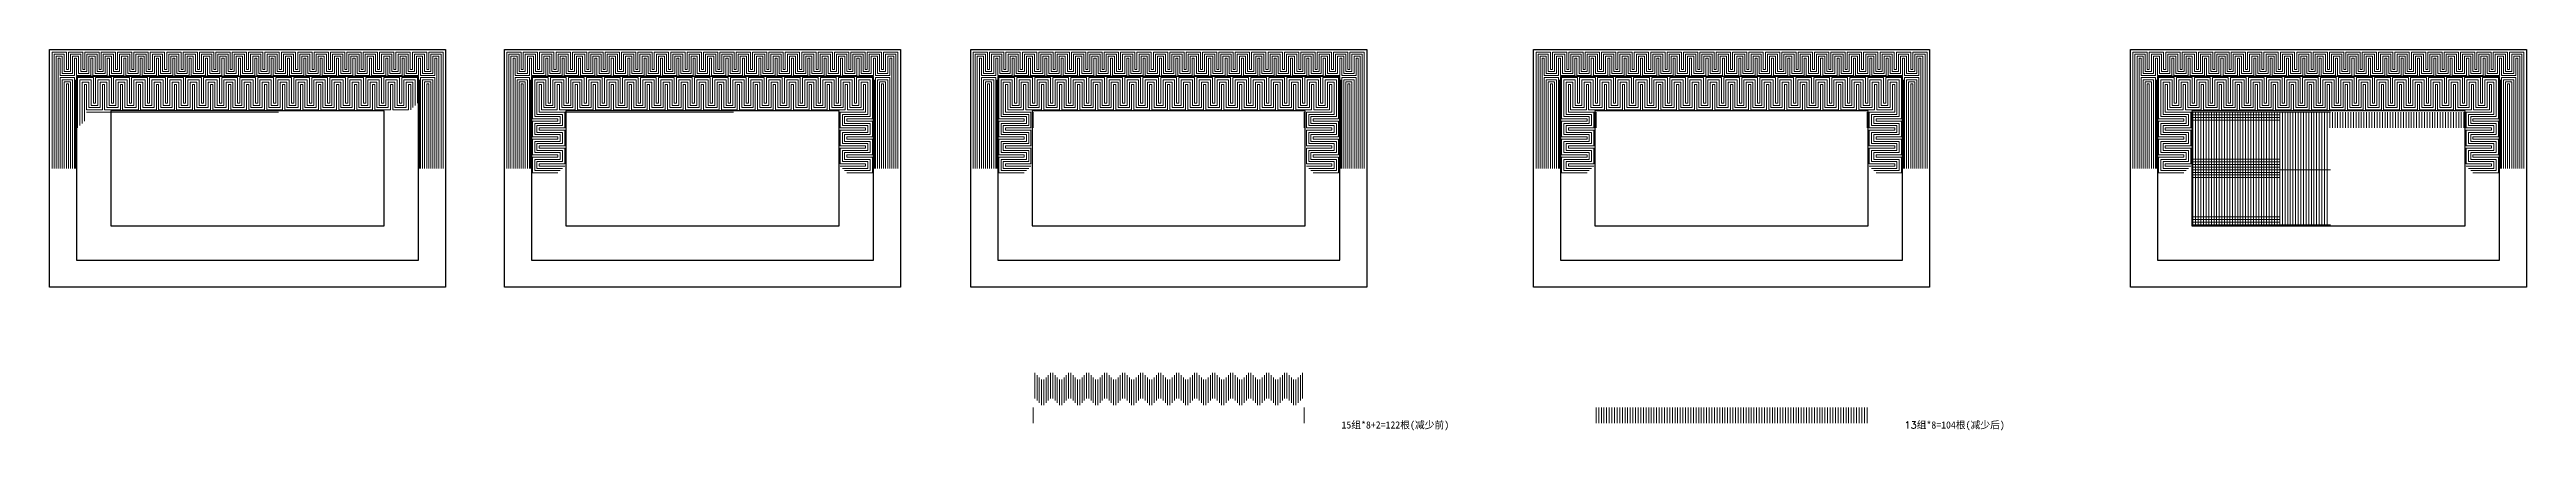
# Model space of a CAD drawing. Header units: millimetres. Extents: x -5937 to 68925, y -3068 to 5300.
# Drawn here: x 15933 to 24376, y 164 to 1462 of the extents above; entities that cross this region are included whole.
import ezdxf

# ---------------------------------------------------------------- set-up
doc = ezdxf.new("R2010")
doc.units = ezdxf.units.MM
doc.header["$LTSCALE"] = 7
doc.layers.add('参照', color=6, linetype='Continuous', lineweight=9)

msp = doc.modelspace()

# ---------------------------------------------------------------- texts
at = {"lineweight": 0, "char_height": 24.5, "attachment_point": 1}
for s, insert in [('{\\Ftxt|c0;15\\f宋体|b0|i0|c134|p2;组\\f宋体|b0|i0|c0|p2;*8+2=122\\f宋体|b0|i0|c134|p2;根\\f宋体|b0|i0|c0|p2;(减少前\\f宋体|b0|i0|c134|p2;)}', (20337.057, 195.198)), ('{\\Ftxt.shx|c0;13\\f宋体|b0|i0|c134|p2;组\\f宋体|b0|i0|c0|p2;*8=104\\f宋体|b0|i0|c134|p2;根\\f宋体|b0|i0|c0|p2;(减少\\f宋体|b0|i0|c134|p2;后)}', (22255.7, 195.198))]:
    msp.add_mtext(s, dxfattribs=dict(at, insert=insert))

# ---------------------------------------------------------------- linework, layer by layer
for p, q in [((15932.973, 1462.013), (17282.973, 1462.013)), ((15932.973, 652.013), (15932.973, 1462.013)), ((17282.973, 1462.013), (17282.973, 652.013)), ((17483.503, 1462.013), (18833.503, 1462.013)), ((17483.503, 652.013), (17483.503, 1462.013)), ((18833.503, 1462.013), (18833.503, 652.013)), ((19073.076, 1462.013), (20423.076, 1462.013)), ((19073.076, 652.013), (19073.076, 1462.013)), ((20423.076, 1462.013), (20423.076, 652.013)), ((20991.719, 1462.013), (22341.719, 1462.013)), ((20991.719, 652.013), (20991.719, 1462.013)), ((22341.719, 1462.013), (22341.719, 652.013)), ((23026.372, 1462.013), (24376.372, 1462.013)), ((23026.372, 652.013), (23026.372, 1462.013)), ((24376.372, 1462.013), (24376.372, 652.013)), ((17190.717, 1369.757), (16025.228, 1369.757)), ((16025.228, 1369.757), (16025.228, 744.268)), ((17190.717, 744.268), (17190.717, 1369.757)), ((18741.248, 1369.757), (17575.759, 1369.757)), ((17575.759, 1369.757), (17575.759, 744.268)), ((18741.248, 744.268), (18741.248, 1369.757)), ((20330.821, 1369.757), (19165.332, 1369.757)), ((19165.332, 1369.757), (19165.332, 744.268)), ((20330.821, 744.268), (20330.821, 1369.757)), ((22249.463, 1369.757), (21083.975, 1369.757)), ((21083.975, 1369.757), (21083.975, 744.268)), ((22249.463, 744.268), (22249.463, 1369.757)), ((24284.117, 1369.757), (23118.628, 1369.757)), ((23118.628, 1369.757), (23118.628, 744.268)), ((24284.117, 744.268), (24284.117, 1369.757)), ((17073.654, 1252.694), (16142.292, 1252.694)), ((16142.292, 1252.694), (16142.292, 861.332)), ((17073.654, 861.332), (17073.654, 1252.694)), ((18624.185, 1252.694), (17692.822, 1252.694)), ((17692.822, 1252.694), (17692.822, 861.332)), ((18624.185, 861.332), (18624.185, 1252.694)), ((20213.758, 1252.694), (19282.395, 1252.694)), ((19282.395, 1252.694), (19282.395, 861.332)), ((20213.758, 861.332), (20213.758, 1252.694)), ((22132.4, 1252.694), (21201.038, 1252.694)), ((21201.038, 1252.694), (21201.038, 861.332)), ((22132.4, 861.332), (22132.4, 1252.694)), ((24167.053, 1252.694), (23235.691, 1252.694)), ((23235.691, 1252.694), (23235.691, 861.332)), ((24167.053, 861.332), (24167.053, 1252.694)), ((16142.292, 861.332), (17073.654, 861.332)), ((17692.822, 861.332), (18624.185, 861.332)), ((19282.395, 861.332), (20213.758, 861.332)), ((21201.038, 861.332), (22132.4, 861.332)), ((23235.691, 861.332), (24167.053, 861.332)), ((16025.228, 744.268), (17190.717, 744.268)), ((17575.759, 744.268), (18741.248, 744.268)), ((19165.332, 744.268), (20330.821, 744.268)), ((21083.975, 744.268), (22249.463, 744.268)), ((23118.628, 744.268), (24284.117, 744.268)), ((17282.973, 652.013), (15932.973, 652.013)), ((18833.503, 652.013), (17483.503, 652.013)), ((20423.076, 652.013), (19073.076, 652.013)), ((22341.719, 652.013), (20991.719, 652.013)), ((24376.372, 652.013), (23026.372, 652.013))]:
    msp.add_line(p, q)
at = {"layer": '参照'}
for p, q in [((15941.473, 1057.013), (15941.473, 1453.513)), ((15941.473, 1453.513), (15990.326, 1453.513)), ((15948.452, 1057.013), (15948.452, 1446.534)), ((15948.452, 1446.534), (15983.347, 1446.534)), ((15955.431, 1057.013), (15955.431, 1439.555)), ((15955.431, 1439.555), (15976.368, 1439.555)), ((15976.368, 1439.555), (15976.368, 1380.226)), ((15983.347, 1446.534), (15983.347, 1387.205)), ((15990.326, 1453.513), (15990.326, 1394.184)), ((15997.305, 1394.184), (15997.305, 1453.513)), ((15997.305, 1453.513), (16046.158, 1453.513)), ((16004.284, 1387.205), (16004.284, 1446.534)), ((16004.284, 1446.534), (16039.179, 1446.534)), ((16011.263, 1380.226), (16011.263, 1439.555)), ((16011.263, 1439.555), (16032.2, 1439.555)), ((16032.2, 1439.555), (16032.2, 1380.226)), ((16039.179, 1446.534), (16039.179, 1387.205)), ((16046.158, 1453.513), (16046.158, 1394.184)), ((16053.138, 1394.184), (16053.138, 1453.513)), ((16053.138, 1453.513), (16101.991, 1453.513)), ((16060.117, 1387.205), (16060.117, 1446.534)), ((16060.117, 1446.534), (16095.012, 1446.534)), ((16067.096, 1380.226), (16067.096, 1439.555)), ((16067.096, 1439.555), (16088.033, 1439.555)), ((16088.033, 1439.555), (16088.033, 1380.226)), ((16095.012, 1446.534), (16095.012, 1387.205)), ((16101.991, 1453.513), (16101.991, 1394.184)), ((16108.97, 1394.184), (16108.97, 1453.513)), ((16108.97, 1453.513), (16157.823, 1453.513)), ((16115.949, 1387.205), (16115.949, 1446.534)), ((16115.949, 1446.534), (16150.844, 1446.534)), ((16122.928, 1380.226), (16122.928, 1439.555)), ((16122.928, 1439.555), (16143.865, 1439.555)), ((16143.865, 1439.555), (16143.865, 1380.226)), ((16150.844, 1446.534), (16150.844, 1387.205)), ((16157.823, 1453.513), (16157.823, 1394.184)), ((16164.802, 1394.184), (16164.802, 1453.513)), ((16164.802, 1453.513), (16213.656, 1453.513)), ((16171.782, 1387.205), (16171.782, 1446.534)), ((16171.782, 1446.534), (16206.677, 1446.534)), ((16178.761, 1380.226), (16178.761, 1439.555)), ((16178.761, 1439.555), (16199.698, 1439.555)), ((16199.698, 1439.555), (16199.698, 1380.226)), ((16206.677, 1446.534), (16206.677, 1387.205)), ((16213.656, 1453.513), (16213.656, 1394.184)), ((16220.635, 1394.184), (16220.635, 1453.513)), ((16220.635, 1453.513), (16269.488, 1453.513)), ((16227.614, 1387.205), (16227.614, 1446.534)), ((16227.614, 1446.534), (16262.509, 1446.534)), ((16234.593, 1380.226), (16234.593, 1439.555)), ((16234.593, 1439.555), (16255.53, 1439.555)), ((16255.53, 1439.555), (16255.53, 1380.226)), ((16262.509, 1446.534), (16262.509, 1387.205)), ((16269.488, 1453.513), (16269.488, 1394.184)), ((16276.467, 1394.184), (16276.467, 1453.513)), ((16276.467, 1453.513), (16325.321, 1453.513)), ((16283.446, 1387.205), (16283.446, 1446.534)), ((16283.446, 1446.534), (16318.342, 1446.534)), ((16290.426, 1380.226), (16290.426, 1439.555)), ((16290.426, 1439.555), (16311.363, 1439.555)), ((16311.363, 1439.555), (16311.363, 1380.226)), ((16318.342, 1446.534), (16318.342, 1387.205)), ((16325.321, 1453.513), (16325.321, 1394.184)), ((16332.3, 1394.184), (16332.3, 1453.513)), ((16332.3, 1453.513), (16381.153, 1453.513)), ((16339.279, 1387.205), (16339.279, 1446.534)), ((16339.279, 1446.534), (16374.174, 1446.534)), ((16346.258, 1380.226), (16346.258, 1439.555)), ((16346.258, 1439.555), (16367.195, 1439.555)), ((16367.195, 1439.555), (16367.195, 1380.226)), ((16374.174, 1446.534), (16374.174, 1387.205)), ((16381.153, 1453.513), (16381.153, 1394.184)), ((16388.132, 1394.184), (16388.132, 1453.513)), ((16388.132, 1453.513), (16436.986, 1453.513)), ((16395.111, 1387.205), (16395.111, 1446.534)), ((16395.111, 1446.534), (16430.007, 1446.534)), ((16402.09, 1380.226), (16402.09, 1439.555)), ((16402.09, 1439.555), (16423.028, 1439.555)), ((16423.028, 1439.555), (16423.028, 1380.226)), ((16430.007, 1446.534), (16430.007, 1387.205)), ((16436.986, 1453.513), (16436.986, 1394.184)), ((16443.965, 1394.184), (16443.965, 1453.513)), ((16443.965, 1453.513), (16492.818, 1453.513)), ((16450.944, 1387.205), (16450.944, 1446.534)), ((16450.944, 1446.534), (16485.839, 1446.534)), ((16457.923, 1380.226), (16457.923, 1439.555)), ((16457.923, 1439.555), (16478.86, 1439.555)), ((16478.86, 1439.555), (16478.86, 1380.226)), ((16485.839, 1446.534), (16485.839, 1387.205)), ((16492.818, 1453.513), (16492.818, 1394.184)), ((16499.797, 1394.184), (16499.797, 1453.513)), ((16499.797, 1453.513), (16548.651, 1453.513)), ((16506.776, 1387.205), (16506.776, 1446.534)), ((16506.776, 1446.534), (16541.672, 1446.534)), ((16513.755, 1380.226), (16513.755, 1439.555)), ((16513.755, 1439.555), (16534.693, 1439.555)), ((16534.693, 1439.555), (16534.693, 1380.226)), ((16541.672, 1446.534), (16541.672, 1387.205)), ((16548.651, 1453.513), (16548.651, 1394.184)), ((16555.63, 1394.184), (16555.63, 1453.513)), ((16555.63, 1453.513), (16604.483, 1453.513)), ((16562.609, 1387.205), (16562.609, 1446.534)), ((16562.609, 1446.534), (16597.504, 1446.534)), ((16569.588, 1380.226), (16569.588, 1439.555)), ((16569.588, 1439.555), (16590.525, 1439.555)), ((16590.525, 1439.555), (16590.525, 1380.226)), ((16597.504, 1446.534), (16597.504, 1387.205)), ((16604.483, 1453.513), (16604.483, 1394.184)), ((16611.462, 1394.184), (16611.462, 1453.513)), ((16611.462, 1453.513), (16660.316, 1453.513)), ((16618.441, 1387.205), (16618.441, 1446.534)), ((16618.441, 1446.534), (16653.337, 1446.534)), ((16625.42, 1380.226), (16625.42, 1439.555)), ((16625.42, 1439.555), (16646.357, 1439.555)), ((16646.357, 1439.555), (16646.357, 1380.226)), ((16653.337, 1446.534), (16653.337, 1387.205)), ((16660.316, 1453.513), (16660.316, 1394.184)), ((16667.295, 1394.184), (16667.295, 1453.513)), ((16667.295, 1453.513), (16716.148, 1453.513)), ((16674.274, 1387.205), (16674.274, 1446.534)), ((16674.274, 1446.534), (16709.169, 1446.534)), ((16681.253, 1380.226), (16681.253, 1439.555)), ((16681.253, 1439.555), (16702.19, 1439.555)), ((16702.19, 1439.555), (16702.19, 1380.226)), ((16709.169, 1446.534), (16709.169, 1387.205)), ((16716.148, 1453.513), (16716.148, 1394.184)), ((16723.127, 1394.184), (16723.127, 1453.513)), ((16723.127, 1453.513), (16771.98, 1453.513)), ((16730.106, 1387.205), (16730.106, 1446.534)), ((16730.106, 1446.534), (16765.001, 1446.534)), ((16737.085, 1380.226), (16737.085, 1439.555)), ((16737.085, 1439.555), (16758.022, 1439.555)), ((16758.022, 1439.555), (16758.022, 1380.226)), ((16765.001, 1446.534), (16765.001, 1387.205)), ((16771.98, 1453.513), (16771.98, 1394.184)), ((16778.96, 1394.184), (16778.96, 1453.513)), ((16778.96, 1453.513), (16827.813, 1453.513)), ((16785.939, 1387.205), (16785.939, 1446.534)), ((16785.939, 1446.534), (16820.834, 1446.534)), ((16792.918, 1380.226), (16792.918, 1439.555)), ((16792.918, 1439.555), (16813.855, 1439.555)), ((16813.855, 1439.555), (16813.855, 1380.226)), ((16820.834, 1446.534), (16820.834, 1387.205)), ((16827.813, 1453.513), (16827.813, 1394.184)), ((16834.792, 1394.184), (16834.792, 1453.513)), ((16834.792, 1453.513), (16883.645, 1453.513)), ((16841.771, 1387.205), (16841.771, 1446.534)), ((16841.771, 1446.534), (16876.666, 1446.534)), ((16848.75, 1380.226), (16848.75, 1439.555)), ((16848.75, 1439.555), (16869.687, 1439.555)), ((16869.687, 1439.555), (16869.687, 1380.226)), ((16876.666, 1446.534), (16876.666, 1387.205)), ((16883.645, 1453.513), (16883.645, 1394.184)), ((16890.624, 1394.184), (16890.624, 1453.513)), ((16890.624, 1453.513), (16939.478, 1453.513)), ((16897.604, 1387.205), (16897.604, 1446.534)), ((16897.604, 1446.534), (16932.499, 1446.534)), ((16904.583, 1380.226), (16904.583, 1439.555)), ((16904.583, 1439.555), (16925.52, 1439.555)), ((16925.52, 1439.555), (16925.52, 1380.226)), ((16932.499, 1446.534), (16932.499, 1387.205)), ((16939.478, 1453.513), (16939.478, 1394.184)), ((16946.457, 1394.184), (16946.457, 1453.513)), ((16946.457, 1453.513), (16995.31, 1453.513)), ((16953.436, 1387.205), (16953.436, 1446.534)), ((16953.436, 1446.534), (16988.331, 1446.534)), ((16960.415, 1380.226), (16960.415, 1439.555)), ((16960.415, 1439.555), (16981.352, 1439.555)), ((16981.352, 1439.555), (16981.352, 1380.226)), ((16988.331, 1446.534), (16988.331, 1387.205)), ((16995.31, 1453.513), (16995.31, 1394.184)), ((17002.289, 1394.184), (17002.289, 1453.513)), ((17002.289, 1453.513), (17051.143, 1453.513)), ((17009.268, 1387.205), (17009.268, 1446.534)), ((17009.268, 1446.534), (17044.164, 1446.534)), ((17016.248, 1380.226), (17016.248, 1439.555)), ((17016.248, 1439.555), (17037.185, 1439.555)), ((17037.185, 1439.555), (17037.185, 1380.226)), ((17044.164, 1446.534), (17044.164, 1387.205)), ((17051.143, 1453.513), (17051.143, 1394.184)), ((17058.122, 1394.184), (17058.122, 1453.513)), ((17058.122, 1453.513), (17106.975, 1453.513)), ((17065.101, 1387.205), (17065.101, 1446.534)), ((17065.101, 1446.534), (17099.996, 1446.534)), ((17072.08, 1380.226), (17072.08, 1439.555)), ((17072.08, 1439.555), (17093.017, 1439.555)), ((17093.017, 1439.555), (17093.017, 1380.226)), ((17099.996, 1446.534), (17099.996, 1387.205)), ((17106.975, 1453.513), (17106.975, 1394.184)), ((17113.954, 1394.184), (17113.954, 1453.513)), ((17113.954, 1453.513), (17162.808, 1453.513)), ((17120.933, 1387.205), (17120.933, 1446.534)), ((17120.933, 1446.534), (17155.829, 1446.534)), ((17127.912, 1380.226), (17127.912, 1439.555)), ((17127.912, 1439.555), (17148.85, 1439.555)), ((17148.85, 1439.555), (17148.85, 1380.226)), ((17155.829, 1446.534), (17155.829, 1387.205)), ((17162.808, 1453.513), (17162.808, 1394.184)), ((17169.787, 1394.184), (17169.787, 1453.513)), ((17169.787, 1453.513), (17218.64, 1453.513)), ((17176.766, 1387.205), (17176.766, 1446.534)), ((17176.766, 1446.534), (17211.661, 1446.534)), ((17183.745, 1380.226), (17183.745, 1439.555)), ((17183.745, 1439.555), (17204.682, 1439.555)), ((17204.682, 1439.555), (17204.682, 1380.226)), ((17211.661, 1446.534), (17211.661, 1387.205)), ((17218.64, 1453.513), (17218.64, 1394.184)), ((17225.619, 1394.184), (17225.619, 1453.513)), ((17225.619, 1453.513), (17274.473, 1453.513)), ((17232.598, 1387.205), (17232.598, 1446.534)), ((17232.598, 1446.534), (17267.494, 1446.534)), ((17239.577, 1380.226), (17239.577, 1439.555)), ((17239.577, 1439.555), (17260.515, 1439.555)), ((17260.515, 1439.555), (17260.515, 1057.013)), ((17267.494, 1446.534), (17267.494, 1057.013)), ((17274.473, 1453.513), (17274.473, 1057.013)), ((17492.003, 1057.013), (17492.003, 1453.513)), ((17492.003, 1453.513), (17540.857, 1453.513)), ((17498.983, 1057.013), (17498.983, 1446.534)), ((17498.983, 1446.534), (17533.878, 1446.534)), ((17505.962, 1057.013), (17505.962, 1439.555)), ((17505.962, 1439.555), (17526.899, 1439.555)), ((17526.899, 1439.555), (17526.899, 1380.226)), ((17533.878, 1446.534), (17533.878, 1387.205)), ((17540.857, 1453.513), (17540.857, 1394.184)), ((17547.836, 1394.184), (17547.836, 1453.513)), ((17547.836, 1453.513), (17596.689, 1453.513)), ((17554.815, 1387.205), (17554.815, 1446.534)), ((17554.815, 1446.534), (17589.71, 1446.534)), ((17561.794, 1380.226), (17561.794, 1439.555)), ((17561.794, 1439.555), (17582.731, 1439.555)), ((17582.731, 1439.555), (17582.731, 1380.226)), ((17589.71, 1446.534), (17589.71, 1387.205)), ((17596.689, 1453.513), (17596.689, 1394.184)), ((17603.668, 1394.184), (17603.668, 1453.513)), ((17603.668, 1453.513), (17652.522, 1453.513)), ((17610.647, 1387.205), (17610.647, 1446.534)), ((17610.647, 1446.534), (17645.543, 1446.534)), ((17617.627, 1380.226), (17617.627, 1439.555)), ((17617.627, 1439.555), (17638.564, 1439.555)), ((17638.564, 1439.555), (17638.564, 1380.226)), ((17645.543, 1446.534), (17645.543, 1387.205)), ((17652.522, 1453.513), (17652.522, 1394.184)), ((17659.501, 1394.184), (17659.501, 1453.513)), ((17659.501, 1453.513), (17708.354, 1453.513)), ((17666.48, 1387.205), (17666.48, 1446.534)), ((17666.48, 1446.534), (17701.375, 1446.534)), ((17673.459, 1380.226), (17673.459, 1439.555)), ((17673.459, 1439.555), (17694.396, 1439.555)), ((17694.396, 1439.555), (17694.396, 1380.226)), ((17701.375, 1446.534), (17701.375, 1387.205)), ((17708.354, 1453.513), (17708.354, 1394.184)), ((17715.333, 1394.184), (17715.333, 1453.513)), ((17715.333, 1453.513), (17764.187, 1453.513)), ((17722.312, 1387.205), (17722.312, 1446.534)), ((17722.312, 1446.534), (17757.208, 1446.534)), ((17729.291, 1380.226), (17729.291, 1439.555)), ((17729.291, 1439.555), (17750.229, 1439.555)), ((17750.229, 1439.555), (17750.229, 1380.226)), ((17757.208, 1446.534), (17757.208, 1387.205)), ((17764.187, 1453.513), (17764.187, 1394.184)), ((17771.166, 1394.184), (17771.166, 1453.513)), ((17771.166, 1453.513), (17820.019, 1453.513)), ((17778.145, 1387.205), (17778.145, 1446.534)), ((17778.145, 1446.534), (17813.04, 1446.534)), ((17785.124, 1380.226), (17785.124, 1439.555)), ((17785.124, 1439.555), (17806.061, 1439.555)), ((17806.061, 1439.555), (17806.061, 1380.226)), ((17813.04, 1446.534), (17813.04, 1387.205)), ((17820.019, 1453.513), (17820.019, 1394.184)), ((17826.998, 1394.184), (17826.998, 1453.513)), ((17826.998, 1453.513), (17875.852, 1453.513)), ((17833.977, 1387.205), (17833.977, 1446.534)), ((17833.977, 1446.534), (17868.873, 1446.534)), ((17840.956, 1380.226), (17840.956, 1439.555)), ((17840.956, 1439.555), (17861.894, 1439.555)), ((17861.894, 1439.555), (17861.894, 1380.226)), ((17868.873, 1446.534), (17868.873, 1387.205)), ((17875.852, 1453.513), (17875.852, 1394.184)), ((17882.831, 1394.184), (17882.831, 1453.513)), ((17882.831, 1453.513), (17931.684, 1453.513)), ((17889.81, 1387.205), (17889.81, 1446.534)), ((17889.81, 1446.534), (17924.705, 1446.534)), ((17896.789, 1380.226), (17896.789, 1439.555)), ((17896.789, 1439.555), (17917.726, 1439.555)), ((17917.726, 1439.555), (17917.726, 1380.226)), ((17924.705, 1446.534), (17924.705, 1387.205)), ((17931.684, 1453.513), (17931.684, 1394.184)), ((17938.663, 1394.184), (17938.663, 1453.513)), ((17938.663, 1453.513), (17987.517, 1453.513)), ((17945.642, 1387.205), (17945.642, 1446.534)), ((17945.642, 1446.534), (17980.538, 1446.534)), ((17952.621, 1380.226), (17952.621, 1439.555)), ((17952.621, 1439.555), (17973.558, 1439.555)), ((17973.558, 1439.555), (17973.558, 1380.226)), ((17980.538, 1446.534), (17980.538, 1387.205)), ((17987.517, 1453.513), (17987.517, 1394.184)), ((17994.496, 1394.184), (17994.496, 1453.513)), ((17994.496, 1453.513), (18043.349, 1453.513)), ((18001.475, 1387.205), (18001.475, 1446.534)), ((18001.475, 1446.534), (18036.37, 1446.534)), ((18008.454, 1380.226), (18008.454, 1439.555)), ((18008.454, 1439.555), (18029.391, 1439.555)), ((18029.391, 1439.555), (18029.391, 1380.226)), ((18036.37, 1446.534), (18036.37, 1387.205)), ((18043.349, 1453.513), (18043.349, 1394.184)), ((18050.328, 1394.184), (18050.328, 1453.513)), ((18050.328, 1453.513), (18099.181, 1453.513)), ((18057.307, 1387.205), (18057.307, 1446.534)), ((18057.307, 1446.534), (18092.202, 1446.534)), ((18064.286, 1380.226), (18064.286, 1439.555)), ((18064.286, 1439.555), (18085.223, 1439.555)), ((18085.223, 1439.555), (18085.223, 1380.226)), ((18092.202, 1446.534), (18092.202, 1387.205)), ((18099.181, 1453.513), (18099.181, 1394.184)), ((18106.161, 1394.184), (18106.161, 1453.513)), ((18106.161, 1453.513), (18155.014, 1453.513)), ((18113.14, 1387.205), (18113.14, 1446.534)), ((18113.14, 1446.534), (18148.035, 1446.534)), ((18120.119, 1380.226), (18120.119, 1439.555)), ((18120.119, 1439.555), (18141.056, 1439.555)), ((18141.056, 1439.555), (18141.056, 1380.226)), ((18148.035, 1446.534), (18148.035, 1387.205)), ((18155.014, 1453.513), (18155.014, 1394.184)), ((18161.993, 1394.184), (18161.993, 1453.513)), ((18161.993, 1453.513), (18210.846, 1453.513)), ((18168.972, 1387.205), (18168.972, 1446.534)), ((18168.972, 1446.534), (18203.867, 1446.534)), ((18175.951, 1380.226), (18175.951, 1439.555)), ((18175.951, 1439.555), (18196.888, 1439.555)), ((18196.888, 1439.555), (18196.888, 1380.226)), ((18203.867, 1446.534), (18203.867, 1387.205)), ((18210.846, 1453.513), (18210.846, 1394.184)), ((18217.825, 1394.184), (18217.825, 1453.513)), ((18217.825, 1453.513), (18266.679, 1453.513)), ((18224.805, 1387.205), (18224.805, 1446.534)), ((18224.805, 1446.534), (18259.7, 1446.534)), ((18231.784, 1380.226), (18231.784, 1439.555)), ((18231.784, 1439.555), (18252.721, 1439.555)), ((18252.721, 1439.555), (18252.721, 1380.226)), ((18259.7, 1446.534), (18259.7, 1387.205)), ((18266.679, 1453.513), (18266.679, 1394.184)), ((18273.658, 1394.184), (18273.658, 1453.513)), ((18273.658, 1453.513), (18322.511, 1453.513)), ((18280.637, 1387.205), (18280.637, 1446.534)), ((18280.637, 1446.534), (18315.532, 1446.534)), ((18287.616, 1380.226), (18287.616, 1439.555)), ((18287.616, 1439.555), (18308.553, 1439.555)), ((18308.553, 1439.555), (18308.553, 1380.226)), ((18315.532, 1446.534), (18315.532, 1387.205)), ((18322.511, 1453.513), (18322.511, 1394.184)), ((18329.49, 1394.184), (18329.49, 1453.513)), ((18329.49, 1453.513), (18378.344, 1453.513)), ((18336.469, 1387.205), (18336.469, 1446.534)), ((18336.469, 1446.534), (18371.365, 1446.534)), ((18343.449, 1380.226), (18343.449, 1439.555)), ((18343.449, 1439.555), (18364.386, 1439.555)), ((18364.386, 1439.555), (18364.386, 1380.226)), ((18371.365, 1446.534), (18371.365, 1387.205)), ((18378.344, 1453.513), (18378.344, 1394.184)), ((18385.323, 1394.184), (18385.323, 1453.513)), ((18385.323, 1453.513), (18434.176, 1453.513)), ((18392.302, 1387.205), (18392.302, 1446.534)), ((18392.302, 1446.534), (18427.197, 1446.534)), ((18399.281, 1380.226), (18399.281, 1439.555)), ((18399.281, 1439.555), (18420.218, 1439.555)), ((18420.218, 1439.555), (18420.218, 1380.226)), ((18427.197, 1446.534), (18427.197, 1387.205)), ((18434.176, 1453.513), (18434.176, 1394.184)), ((18441.155, 1394.184), (18441.155, 1453.513)), ((18441.155, 1453.513), (18490.009, 1453.513)), ((18448.134, 1387.205), (18448.134, 1446.534)), ((18448.134, 1446.534), (18483.03, 1446.534)), ((18455.113, 1380.226), (18455.113, 1439.555)), ((18455.113, 1439.555), (18476.051, 1439.555)), ((18476.051, 1439.555), (18476.051, 1380.226)), ((18483.03, 1446.534), (18483.03, 1387.205)), ((18490.009, 1453.513), (18490.009, 1394.184)), ((18496.988, 1394.184), (18496.988, 1453.513)), ((18496.988, 1453.513), (18545.841, 1453.513)), ((18503.967, 1387.205), (18503.967, 1446.534)), ((18503.967, 1446.534), (18538.862, 1446.534)), ((18510.946, 1380.226), (18510.946, 1439.555)), ((18510.946, 1439.555), (18531.883, 1439.555)), ((18531.883, 1439.555), (18531.883, 1380.226)), ((18538.862, 1446.534), (18538.862, 1387.205)), ((18545.841, 1453.513), (18545.841, 1394.184)), ((18552.82, 1394.184), (18552.82, 1453.513)), ((18552.82, 1453.513), (18601.674, 1453.513)), ((18559.799, 1387.205), (18559.799, 1446.534)), ((18559.799, 1446.534), (18594.695, 1446.534)), ((18566.778, 1380.226), (18566.778, 1439.555)), ((18566.778, 1439.555), (18587.716, 1439.555)), ((18587.716, 1439.555), (18587.716, 1380.226)), ((18594.695, 1446.534), (18594.695, 1387.205)), ((18601.674, 1453.513), (18601.674, 1394.184)), ((18608.653, 1394.184), (18608.653, 1453.513)), ((18608.653, 1453.513), (18657.506, 1453.513)), ((18615.632, 1387.205), (18615.632, 1446.534)), ((18615.632, 1446.534), (18650.527, 1446.534)), ((18622.611, 1380.226), (18622.611, 1439.555)), ((18622.611, 1439.555), (18643.548, 1439.555)), ((18643.548, 1439.555), (18643.548, 1380.226)), ((18650.527, 1446.534), (18650.527, 1387.205)), ((18657.506, 1453.513), (18657.506, 1394.184)), ((18664.485, 1394.184), (18664.485, 1453.513)), ((18664.485, 1453.513), (18713.339, 1453.513)), ((18671.464, 1387.205), (18671.464, 1446.534)), ((18671.464, 1446.534), (18706.36, 1446.534)), ((18678.443, 1380.226), (18678.443, 1439.555)), ((18678.443, 1439.555), (18699.38, 1439.555)), ((18699.38, 1439.555), (18699.38, 1380.226)), ((18706.36, 1446.534), (18706.36, 1387.205)), ((18713.339, 1453.513), (18713.339, 1394.184)), ((18720.318, 1394.184), (18720.318, 1453.513)), ((18720.318, 1453.513), (18769.171, 1453.513)), ((18727.297, 1387.205), (18727.297, 1446.534)), ((18727.297, 1446.534), (18762.192, 1446.534)), ((18734.276, 1380.226), (18734.276, 1439.555)), ((18734.276, 1439.555), (18755.213, 1439.555)), ((18755.213, 1439.555), (18755.213, 1380.226)), ((18762.192, 1446.534), (18762.192, 1387.205)), ((18769.171, 1453.513), (18769.171, 1394.184)), ((18776.15, 1394.184), (18776.15, 1453.513)), ((18776.15, 1453.513), (18825.003, 1453.513)), ((18783.129, 1387.205), (18783.129, 1446.534)), ((18783.129, 1446.534), (18818.024, 1446.534)), ((18790.108, 1380.226), (18790.108, 1439.555)), ((18790.108, 1439.555), (18811.045, 1439.555)), ((18811.045, 1439.555), (18811.045, 1057.013)), ((18818.024, 1446.534), (18818.024, 1057.013)), ((18825.003, 1453.513), (18825.003, 1057.013)), ((19081.576, 1057.013), (19081.576, 1453.513)), ((19081.576, 1453.513), (19130.43, 1453.513)), ((19088.556, 1057.013), (19088.556, 1446.534)), ((19088.556, 1446.534), (19123.451, 1446.534)), ((19095.535, 1057.013), (19095.535, 1439.555)), ((19095.535, 1439.555), (19116.472, 1439.555)), ((19116.472, 1439.555), (19116.472, 1380.226)), ((19123.451, 1446.534), (19123.451, 1387.205)), ((19130.43, 1453.513), (19130.43, 1394.184)), ((19137.409, 1394.184), (19137.409, 1453.513)), ((19137.409, 1453.513), (19186.262, 1453.513)), ((19144.388, 1387.205), (19144.388, 1446.534)), ((19144.388, 1446.534), (19179.283, 1446.534)), ((19151.367, 1380.226), (19151.367, 1439.555)), ((19151.367, 1439.555), (19172.304, 1439.555)), ((19172.304, 1439.555), (19172.304, 1380.226)), ((19179.283, 1446.534), (19179.283, 1387.205)), ((19186.262, 1453.513), (19186.262, 1394.184)), ((19193.241, 1394.184), (19193.241, 1453.513)), ((19193.241, 1453.513), (19242.095, 1453.513)), ((19200.22, 1387.205), (19200.22, 1446.534)), ((19200.22, 1446.534), (19235.116, 1446.534)), ((19207.2, 1380.226), (19207.2, 1439.555)), ((19207.2, 1439.555), (19228.137, 1439.555)), ((19228.137, 1439.555), (19228.137, 1380.226)), ((19235.116, 1446.534), (19235.116, 1387.205)), ((19242.095, 1453.513), (19242.095, 1394.184)), ((19249.074, 1394.184), (19249.074, 1453.513)), ((19249.074, 1453.513), (19297.927, 1453.513)), ((19256.053, 1387.205), (19256.053, 1446.534)), ((19256.053, 1446.534), (19290.948, 1446.534)), ((19263.032, 1380.226), (19263.032, 1439.555)), ((19263.032, 1439.555), (19283.969, 1439.555)), ((19283.969, 1439.555), (19283.969, 1380.226)), ((19290.948, 1446.534), (19290.948, 1387.205)), ((19297.927, 1453.513), (19297.927, 1394.184)), ((19304.906, 1394.184), (19304.906, 1453.513)), ((19304.906, 1453.513), (19353.76, 1453.513)), ((19311.885, 1387.205), (19311.885, 1446.534)), ((19311.885, 1446.534), (19346.781, 1446.534)), ((19318.864, 1380.226), (19318.864, 1439.555)), ((19318.864, 1439.555), (19339.802, 1439.555)), ((19339.802, 1439.555), (19339.802, 1380.226)), ((19346.781, 1446.534), (19346.781, 1387.205)), ((19353.76, 1453.513), (19353.76, 1394.184)), ((19360.739, 1394.184), (19360.739, 1453.513)), ((19360.739, 1453.513), (19409.592, 1453.513)), ((19367.718, 1387.205), (19367.718, 1446.534)), ((19367.718, 1446.534), (19402.613, 1446.534)), ((19374.697, 1380.226), (19374.697, 1439.555)), ((19374.697, 1439.555), (19395.634, 1439.555)), ((19395.634, 1439.555), (19395.634, 1380.226)), ((19402.613, 1446.534), (19402.613, 1387.205)), ((19409.592, 1453.513), (19409.592, 1394.184)), ((19416.571, 1394.184), (19416.571, 1453.513)), ((19416.571, 1453.513), (19465.425, 1453.513)), ((19423.55, 1387.205), (19423.55, 1446.534)), ((19423.55, 1446.534), (19458.446, 1446.534)), ((19430.529, 1380.226), (19430.529, 1439.555)), ((19430.529, 1439.555), (19451.467, 1439.555)), ((19451.467, 1439.555), (19451.467, 1380.226)), ((19458.446, 1446.534), (19458.446, 1387.205)), ((19465.425, 1453.513), (19465.425, 1394.184)), ((19472.404, 1394.184), (19472.404, 1453.513)), ((19472.404, 1453.513), (19521.257, 1453.513)), ((19479.383, 1387.205), (19479.383, 1446.534)), ((19479.383, 1446.534), (19514.278, 1446.534)), ((19486.362, 1380.226), (19486.362, 1439.555)), ((19486.362, 1439.555), (19507.299, 1439.555)), ((19507.299, 1439.555), (19507.299, 1380.226)), ((19514.278, 1446.534), (19514.278, 1387.205)), ((19521.257, 1453.513), (19521.257, 1394.184)), ((19528.236, 1394.184), (19528.236, 1453.513)), ((19528.236, 1453.513), (19577.09, 1453.513)), ((19535.215, 1387.205), (19535.215, 1446.534)), ((19535.215, 1446.534), (19570.111, 1446.534)), ((19542.194, 1380.226), (19542.194, 1439.555)), ((19542.194, 1439.555), (19563.131, 1439.555)), ((19563.131, 1439.555), (19563.131, 1380.226)), ((19570.111, 1446.534), (19570.111, 1387.205)), ((19577.09, 1453.513), (19577.09, 1394.184)), ((19584.069, 1394.184), (19584.069, 1453.513)), ((19584.069, 1453.513), (19632.922, 1453.513)), ((19591.048, 1387.205), (19591.048, 1446.534)), ((19591.048, 1446.534), (19625.943, 1446.534)), ((19598.027, 1380.226), (19598.027, 1439.555)), ((19598.027, 1439.555), (19618.964, 1439.555)), ((19618.964, 1439.555), (19618.964, 1380.226)), ((19625.943, 1446.534), (19625.943, 1387.205)), ((19632.922, 1453.513), (19632.922, 1394.184)), ((19639.901, 1394.184), (19639.901, 1453.513)), ((19639.901, 1453.513), (19688.754, 1453.513)), ((19646.88, 1387.205), (19646.88, 1446.534)), ((19646.88, 1446.534), (19681.775, 1446.534)), ((19653.859, 1380.226), (19653.859, 1439.555)), ((19653.859, 1439.555), (19674.796, 1439.555)), ((19674.796, 1439.555), (19674.796, 1380.226)), ((19681.775, 1446.534), (19681.775, 1387.205)), ((19688.754, 1453.513), (19688.754, 1394.184)), ((19695.734, 1394.184), (19695.734, 1453.513)), ((19695.734, 1453.513), (19744.587, 1453.513)), ((19702.713, 1387.205), (19702.713, 1446.534)), ((19702.713, 1446.534), (19737.608, 1446.534)), ((19709.692, 1380.226), (19709.692, 1439.555)), ((19709.692, 1439.555), (19730.629, 1439.555)), ((19730.629, 1439.555), (19730.629, 1380.226)), ((19737.608, 1446.534), (19737.608, 1387.205)), ((19744.587, 1453.513), (19744.587, 1394.184)), ((19751.566, 1394.184), (19751.566, 1453.513)), ((19751.566, 1453.513), (19800.419, 1453.513)), ((19758.545, 1387.205), (19758.545, 1446.534)), ((19758.545, 1446.534), (19793.44, 1446.534)), ((19765.524, 1380.226), (19765.524, 1439.555)), ((19765.524, 1439.555), (19786.461, 1439.555)), ((19786.461, 1439.555), (19786.461, 1380.226)), ((19793.44, 1446.534), (19793.44, 1387.205)), ((19800.419, 1453.513), (19800.419, 1394.184)), ((19807.398, 1394.184), (19807.398, 1453.513)), ((19807.398, 1453.513), (19856.252, 1453.513)), ((19814.378, 1387.205), (19814.378, 1446.534)), ((19814.378, 1446.534), (19849.273, 1446.534)), ((19821.357, 1380.226), (19821.357, 1439.555)), ((19821.357, 1439.555), (19842.294, 1439.555)), ((19842.294, 1439.555), (19842.294, 1380.226)), ((19849.273, 1446.534), (19849.273, 1387.205)), ((19856.252, 1453.513), (19856.252, 1394.184)), ((19863.231, 1394.184), (19863.231, 1453.513)), ((19863.231, 1453.513), (19912.084, 1453.513)), ((19870.21, 1387.205), (19870.21, 1446.534)), ((19870.21, 1446.534), (19905.105, 1446.534)), ((19877.189, 1380.226), (19877.189, 1439.555)), ((19877.189, 1439.555), (19898.126, 1439.555)), ((19898.126, 1439.555), (19898.126, 1380.226)), ((19905.105, 1446.534), (19905.105, 1387.205)), ((19912.084, 1453.513), (19912.084, 1394.184)), ((19919.063, 1394.184), (19919.063, 1453.513)), ((19919.063, 1453.513), (19967.917, 1453.513)), ((19926.042, 1387.205), (19926.042, 1446.534)), ((19926.042, 1446.534), (19960.938, 1446.534)), ((19933.021, 1380.226), (19933.021, 1439.555)), ((19933.021, 1439.555), (19953.959, 1439.555)), ((19953.959, 1439.555), (19953.959, 1380.226)), ((19960.938, 1446.534), (19960.938, 1387.205)), ((19967.917, 1453.513), (19967.917, 1394.184)), ((19974.896, 1394.184), (19974.896, 1453.513)), ((19974.896, 1453.513), (20023.749, 1453.513)), ((19981.875, 1387.205), (19981.875, 1446.534)), ((19981.875, 1446.534), (20016.77, 1446.534)), ((19988.854, 1380.226), (19988.854, 1439.555)), ((19988.854, 1439.555), (20009.791, 1439.555)), ((20009.791, 1439.555), (20009.791, 1380.226)), ((20016.77, 1446.534), (20016.77, 1387.205)), ((20023.749, 1453.513), (20023.749, 1394.184)), ((20030.728, 1394.184), (20030.728, 1453.513)), ((20030.728, 1453.513), (20079.582, 1453.513)), ((20037.707, 1387.205), (20037.707, 1446.534)), ((20037.707, 1446.534), (20072.603, 1446.534)), ((20044.686, 1380.226), (20044.686, 1439.555)), ((20044.686, 1439.555), (20065.624, 1439.555)), ((20065.624, 1439.555), (20065.624, 1380.226)), ((20072.603, 1446.534), (20072.603, 1387.205)), ((20079.582, 1453.513), (20079.582, 1394.184)), ((20086.561, 1394.184), (20086.561, 1453.513)), ((20086.561, 1453.513), (20135.414, 1453.513)), ((20093.54, 1387.205), (20093.54, 1446.534)), ((20093.54, 1446.534), (20128.435, 1446.534)), ((20100.519, 1380.226), (20100.519, 1439.555)), ((20100.519, 1439.555), (20121.456, 1439.555)), ((20121.456, 1439.555), (20121.456, 1380.226)), ((20128.435, 1446.534), (20128.435, 1387.205)), ((20135.414, 1453.513), (20135.414, 1394.184)), ((20142.393, 1394.184), (20142.393, 1453.513)), ((20142.393, 1453.513), (20191.247, 1453.513)), ((20149.372, 1387.205), (20149.372, 1446.534)), ((20149.372, 1446.534), (20184.268, 1446.534)), ((20156.351, 1380.226), (20156.351, 1439.555)), ((20156.351, 1439.555), (20177.289, 1439.555)), ((20177.289, 1439.555), (20177.289, 1380.226)), ((20184.268, 1446.534), (20184.268, 1387.205)), ((20191.247, 1453.513), (20191.247, 1394.184)), ((20198.226, 1394.184), (20198.226, 1453.513)), ((20198.226, 1453.513), (20247.079, 1453.513)), ((20205.205, 1387.205), (20205.205, 1446.534)), ((20205.205, 1446.534), (20240.1, 1446.534)), ((20212.184, 1380.226), (20212.184, 1439.555)), ((20212.184, 1439.555), (20233.121, 1439.555)), ((20233.121, 1439.555), (20233.121, 1380.226)), ((20240.1, 1446.534), (20240.1, 1387.205)), ((20247.079, 1453.513), (20247.079, 1394.184)), ((20254.058, 1394.184), (20254.058, 1453.513)), ((20254.058, 1453.513), (20302.912, 1453.513)), ((20261.037, 1387.205), (20261.037, 1446.534)), ((20261.037, 1446.534), (20295.932, 1446.534)), ((20268.016, 1380.226), (20268.016, 1439.555)), ((20268.016, 1439.555), (20288.953, 1439.555)), ((20288.953, 1439.555), (20288.953, 1380.226)), ((20295.932, 1446.534), (20295.932, 1387.205)), ((20302.912, 1453.513), (20302.912, 1394.184)), ((20309.891, 1394.184), (20309.891, 1453.513)), ((20309.891, 1453.513), (20358.744, 1453.513)), ((20316.87, 1387.205), (20316.87, 1446.534)), ((20316.87, 1446.534), (20351.765, 1446.534)), ((20323.849, 1380.226), (20323.849, 1439.555)), ((20323.849, 1439.555), (20344.786, 1439.555)), ((20344.786, 1439.555), (20344.786, 1380.226)), ((20351.765, 1446.534), (20351.765, 1387.205)), ((20358.744, 1453.513), (20358.744, 1394.184)), ((20365.723, 1394.184), (20365.723, 1453.513)), ((20365.723, 1453.513), (20414.576, 1453.513)), ((20372.702, 1387.205), (20372.702, 1446.534)), ((20372.702, 1446.534), (20407.597, 1446.534)), ((20379.681, 1380.226), (20379.681, 1439.555)), ((20379.681, 1439.555), (20400.618, 1439.555)), ((20400.618, 1439.555), (20400.618, 1057.013)), ((20407.597, 1446.534), (20407.597, 1057.013)), ((20414.576, 1453.513), (20414.576, 1057.013)), ((21000.219, 1057.013), (21000.219, 1453.513)), ((21000.219, 1453.513), (21049.072, 1453.513)), ((21007.198, 1057.013), (21007.198, 1446.534)), ((21007.198, 1446.534), (21042.093, 1446.534)), ((21014.177, 1057.013), (21014.177, 1439.555)), ((21014.177, 1439.555), (21035.114, 1439.555)), ((21035.114, 1439.555), (21035.114, 1380.226)), ((21042.093, 1446.534), (21042.093, 1387.205)), ((21049.072, 1453.513), (21049.072, 1394.184)), ((21056.051, 1394.184), (21056.051, 1453.513)), ((21056.051, 1453.513), (21104.905, 1453.513)), ((21063.03, 1387.205), (21063.03, 1446.534)), ((21063.03, 1446.534), (21097.926, 1446.534)), ((21070.01, 1380.226), (21070.01, 1439.555)), ((21070.01, 1439.555), (21090.947, 1439.555)), ((21090.947, 1439.555), (21090.947, 1380.226)), ((21097.926, 1446.534), (21097.926, 1387.205)), ((21104.905, 1453.513), (21104.905, 1394.184)), ((21111.884, 1394.184), (21111.884, 1453.513)), ((21111.884, 1453.513), (21160.737, 1453.513)), ((21118.863, 1387.205), (21118.863, 1446.534)), ((21118.863, 1446.534), (21153.758, 1446.534)), ((21125.842, 1380.226), (21125.842, 1439.555)), ((21125.842, 1439.555), (21146.779, 1439.555)), ((21146.779, 1439.555), (21146.779, 1380.226)), ((21153.758, 1446.534), (21153.758, 1387.205)), ((21160.737, 1453.513), (21160.737, 1394.184)), ((21167.716, 1394.184), (21167.716, 1453.513)), ((21167.716, 1453.513), (21216.57, 1453.513)), ((21174.695, 1387.205), (21174.695, 1446.534)), ((21174.695, 1446.534), (21209.591, 1446.534)), ((21181.674, 1380.226), (21181.674, 1439.555)), ((21181.674, 1439.555), (21202.612, 1439.555)), ((21202.612, 1439.555), (21202.612, 1380.226)), ((21209.591, 1446.534), (21209.591, 1387.205)), ((21216.57, 1453.513), (21216.57, 1394.184)), ((21223.549, 1394.184), (21223.549, 1453.513)), ((21223.549, 1453.513), (21272.402, 1453.513)), ((21230.528, 1387.205), (21230.528, 1446.534)), ((21230.528, 1446.534), (21265.423, 1446.534)), ((21237.507, 1380.226), (21237.507, 1439.555)), ((21237.507, 1439.555), (21258.444, 1439.555)), ((21258.444, 1439.555), (21258.444, 1380.226)), ((21265.423, 1446.534), (21265.423, 1387.205)), ((21272.402, 1453.513), (21272.402, 1394.184)), ((21279.381, 1394.184), (21279.381, 1453.513)), ((21279.381, 1453.513), (21328.235, 1453.513)), ((21286.36, 1387.205), (21286.36, 1446.534)), ((21286.36, 1446.534), (21321.256, 1446.534)), ((21293.339, 1380.226), (21293.339, 1439.555)), ((21293.339, 1439.555), (21314.277, 1439.555)), ((21314.277, 1439.555), (21314.277, 1380.226)), ((21321.256, 1446.534), (21321.256, 1387.205)), ((21328.235, 1453.513), (21328.235, 1394.184)), ((21335.214, 1394.184), (21335.214, 1453.513)), ((21335.214, 1453.513), (21384.067, 1453.513)), ((21342.193, 1387.205), (21342.193, 1446.534)), ((21342.193, 1446.534), (21377.088, 1446.534)), ((21349.172, 1380.226), (21349.172, 1439.555)), ((21349.172, 1439.555), (21370.109, 1439.555)), ((21370.109, 1439.555), (21370.109, 1380.226)), ((21377.088, 1446.534), (21377.088, 1387.205)), ((21384.067, 1453.513), (21384.067, 1394.184)), ((21391.046, 1394.184), (21391.046, 1453.513)), ((21391.046, 1453.513), (21439.9, 1453.513)), ((21398.025, 1387.205), (21398.025, 1446.534)), ((21398.025, 1446.534), (21432.921, 1446.534)), ((21405.004, 1380.226), (21405.004, 1439.555)), ((21405.004, 1439.555), (21425.941, 1439.555)), ((21425.941, 1439.555), (21425.941, 1380.226)), ((21432.921, 1446.534), (21432.921, 1387.205)), ((21439.9, 1453.513), (21439.9, 1394.184)), ((21446.879, 1394.184), (21446.879, 1453.513)), ((21446.879, 1453.513), (21495.732, 1453.513)), ((21453.858, 1387.205), (21453.858, 1446.534)), ((21453.858, 1446.534), (21488.753, 1446.534)), ((21460.837, 1380.226), (21460.837, 1439.555)), ((21460.837, 1439.555), (21481.774, 1439.555)), ((21481.774, 1439.555), (21481.774, 1380.226)), ((21488.753, 1446.534), (21488.753, 1387.205)), ((21495.732, 1453.513), (21495.732, 1394.184)), ((21502.711, 1394.184), (21502.711, 1453.513)), ((21502.711, 1453.513), (21551.565, 1453.513)), ((21509.69, 1387.205), (21509.69, 1446.534)), ((21509.69, 1446.534), (21544.585, 1446.534)), ((21516.669, 1380.226), (21516.669, 1439.555)), ((21516.669, 1439.555), (21537.606, 1439.555)), ((21537.606, 1439.555), (21537.606, 1380.226)), ((21544.585, 1446.534), (21544.585, 1387.205)), ((21551.565, 1453.513), (21551.565, 1394.184)), ((21558.544, 1394.184), (21558.544, 1453.513)), ((21558.544, 1453.513), (21607.397, 1453.513)), ((21565.523, 1387.205), (21565.523, 1446.534)), ((21565.523, 1446.534), (21600.418, 1446.534)), ((21572.502, 1380.226), (21572.502, 1439.555)), ((21572.502, 1439.555), (21593.439, 1439.555)), ((21593.439, 1439.555), (21593.439, 1380.226)), ((21600.418, 1446.534), (21600.418, 1387.205)), ((21607.397, 1453.513), (21607.397, 1394.184)), ((21614.376, 1394.184), (21614.376, 1453.513)), ((21614.376, 1453.513), (21663.229, 1453.513)), ((21621.355, 1387.205), (21621.355, 1446.534)), ((21621.355, 1446.534), (21656.25, 1446.534)), ((21628.334, 1380.226), (21628.334, 1439.555)), ((21628.334, 1439.555), (21649.271, 1439.555)), ((21649.271, 1439.555), (21649.271, 1380.226)), ((21656.25, 1446.534), (21656.25, 1387.205)), ((21663.229, 1453.513), (21663.229, 1394.184)), ((21670.208, 1394.184), (21670.208, 1453.513)), ((21670.208, 1453.513), (21719.062, 1453.513)), ((21677.188, 1387.205), (21677.188, 1446.534)), ((21677.188, 1446.534), (21712.083, 1446.534)), ((21684.167, 1380.226), (21684.167, 1439.555)), ((21684.167, 1439.555), (21705.104, 1439.555)), ((21705.104, 1439.555), (21705.104, 1380.226)), ((21712.083, 1446.534), (21712.083, 1387.205)), ((21719.062, 1453.513), (21719.062, 1394.184)), ((21726.041, 1394.184), (21726.041, 1453.513)), ((21726.041, 1453.513), (21774.894, 1453.513)), ((21733.02, 1387.205), (21733.02, 1446.534)), ((21733.02, 1446.534), (21767.915, 1446.534)), ((21739.999, 1380.226), (21739.999, 1439.555)), ((21739.999, 1439.555), (21760.936, 1439.555)), ((21760.936, 1439.555), (21760.936, 1380.226)), ((21767.915, 1446.534), (21767.915, 1387.205)), ((21774.894, 1453.513), (21774.894, 1394.184)), ((21781.873, 1394.184), (21781.873, 1453.513)), ((21781.873, 1453.513), (21830.727, 1453.513)), ((21788.852, 1387.205), (21788.852, 1446.534)), ((21788.852, 1446.534), (21823.748, 1446.534)), ((21795.832, 1380.226), (21795.832, 1439.555)), ((21795.832, 1439.555), (21816.769, 1439.555)), ((21816.769, 1439.555), (21816.769, 1380.226)), ((21823.748, 1446.534), (21823.748, 1387.205)), ((21830.727, 1453.513), (21830.727, 1394.184)), ((21837.706, 1394.184), (21837.706, 1453.513)), ((21837.706, 1453.513), (21886.559, 1453.513)), ((21844.685, 1387.205), (21844.685, 1446.534)), ((21844.685, 1446.534), (21879.58, 1446.534)), ((21851.664, 1380.226), (21851.664, 1439.555)), ((21851.664, 1439.555), (21872.601, 1439.555)), ((21872.601, 1439.555), (21872.601, 1380.226)), ((21879.58, 1446.534), (21879.58, 1387.205)), ((21886.559, 1453.513), (21886.559, 1394.184)), ((21893.538, 1394.184), (21893.538, 1453.513)), ((21893.538, 1453.513), (21942.392, 1453.513)), ((21900.517, 1387.205), (21900.517, 1446.534)), ((21900.517, 1446.534), (21935.413, 1446.534)), ((21907.496, 1380.226), (21907.496, 1439.555)), ((21907.496, 1439.555), (21928.434, 1439.555)), ((21928.434, 1439.555), (21928.434, 1380.226)), ((21935.413, 1446.534), (21935.413, 1387.205)), ((21942.392, 1453.513), (21942.392, 1394.184)), ((21949.371, 1394.184), (21949.371, 1453.513)), ((21949.371, 1453.513), (21998.224, 1453.513)), ((21956.35, 1387.205), (21956.35, 1446.534)), ((21956.35, 1446.534), (21991.245, 1446.534)), ((21963.329, 1380.226), (21963.329, 1439.555)), ((21963.329, 1439.555), (21984.266, 1439.555)), ((21984.266, 1439.555), (21984.266, 1380.226)), ((21991.245, 1446.534), (21991.245, 1387.205)), ((21998.224, 1453.513), (21998.224, 1394.184)), ((22005.203, 1394.184), (22005.203, 1453.513)), ((22005.203, 1453.513), (22054.057, 1453.513)), ((22012.182, 1387.205), (22012.182, 1446.534)), ((22012.182, 1446.534), (22047.078, 1446.534)), ((22019.161, 1380.226), (22019.161, 1439.555)), ((22019.161, 1439.555), (22040.099, 1439.555)), ((22040.099, 1439.555), (22040.099, 1380.226)), ((22047.078, 1446.534), (22047.078, 1387.205)), ((22054.057, 1453.513), (22054.057, 1394.184)), ((22061.036, 1394.184), (22061.036, 1453.513)), ((22061.036, 1453.513), (22109.889, 1453.513)), ((22068.015, 1387.205), (22068.015, 1446.534)), ((22068.015, 1446.534), (22102.91, 1446.534)), ((22074.994, 1380.226), (22074.994, 1439.555)), ((22074.994, 1439.555), (22095.931, 1439.555)), ((22095.931, 1439.555), (22095.931, 1380.226)), ((22102.91, 1446.534), (22102.91, 1387.205)), ((22109.889, 1453.513), (22109.889, 1394.184)), ((22116.868, 1394.184), (22116.868, 1453.513)), ((22116.868, 1453.513), (22165.722, 1453.513)), ((22123.847, 1387.205), (22123.847, 1446.534)), ((22123.847, 1446.534), (22158.743, 1446.534)), ((22130.826, 1380.226), (22130.826, 1439.555)), ((22130.826, 1439.555), (22151.763, 1439.555)), ((22151.763, 1439.555), (22151.763, 1380.226)), ((22158.743, 1446.534), (22158.743, 1387.205)), ((22165.722, 1453.513), (22165.722, 1394.184)), ((22172.701, 1394.184), (22172.701, 1453.513)), ((22172.701, 1453.513), (22221.554, 1453.513)), ((22179.68, 1387.205), (22179.68, 1446.534)), ((22179.68, 1446.534), (22214.575, 1446.534)), ((22186.659, 1380.226), (22186.659, 1439.555)), ((22186.659, 1439.555), (22207.596, 1439.555)), ((22207.596, 1439.555), (22207.596, 1380.226)), ((22214.575, 1446.534), (22214.575, 1387.205)), ((22221.554, 1453.513), (22221.554, 1394.184)), ((22228.533, 1394.184), (22228.533, 1453.513)), ((22228.533, 1453.513), (22277.386, 1453.513)), ((22235.512, 1387.205), (22235.512, 1446.534)), ((22235.512, 1446.534), (22270.407, 1446.534)), ((22242.491, 1380.226), (22242.491, 1439.555)), ((22242.491, 1439.555), (22263.428, 1439.555)), ((22263.428, 1439.555), (22263.428, 1380.226)), ((22270.407, 1446.534), (22270.407, 1387.205)), ((22277.386, 1453.513), (22277.386, 1394.184)), ((22284.366, 1394.184), (22284.366, 1453.513)), ((22284.366, 1453.513), (22333.219, 1453.513)), ((22291.345, 1387.205), (22291.345, 1446.534)), ((22291.345, 1446.534), (22326.24, 1446.534)), ((22298.324, 1380.226), (22298.324, 1439.555)), ((22298.324, 1439.555), (22319.261, 1439.555)), ((22319.261, 1439.555), (22319.261, 1057.013)), ((22326.24, 1446.534), (22326.24, 1057.013)), ((22333.219, 1453.513), (22333.219, 1057.013)), ((23034.872, 1057.013), (23034.872, 1453.513)), ((23034.872, 1453.513), (23083.726, 1453.513)), ((23041.851, 1057.013), (23041.851, 1446.534)), ((23041.851, 1446.534), (23076.747, 1446.534)), ((23048.83, 1057.013), (23048.83, 1439.555)), ((23048.83, 1439.555), (23069.768, 1439.555)), ((23069.768, 1439.555), (23069.768, 1380.226)), ((23076.747, 1446.534), (23076.747, 1387.205)), ((23083.726, 1453.513), (23083.726, 1394.184)), ((23090.705, 1394.184), (23090.705, 1453.513)), ((23090.705, 1453.513), (23139.558, 1453.513)), ((23097.684, 1387.205), (23097.684, 1446.534)), ((23097.684, 1446.534), (23132.579, 1446.534)), ((23104.663, 1380.226), (23104.663, 1439.555)), ((23104.663, 1439.555), (23125.6, 1439.555)), ((23125.6, 1439.555), (23125.6, 1380.226)), ((23132.579, 1446.534), (23132.579, 1387.205)), ((23139.558, 1453.513), (23139.558, 1394.184)), ((23146.537, 1394.184), (23146.537, 1453.513)), ((23146.537, 1453.513), (23195.391, 1453.513)), ((23153.516, 1387.205), (23153.516, 1446.534)), ((23153.516, 1446.534), (23188.412, 1446.534)), ((23160.495, 1380.226), (23160.495, 1439.555)), ((23160.495, 1439.555), (23181.433, 1439.555)), ((23181.433, 1439.555), (23181.433, 1380.226)), ((23188.412, 1446.534), (23188.412, 1387.205)), ((23195.391, 1453.513), (23195.391, 1394.184)), ((23202.37, 1394.184), (23202.37, 1453.513)), ((23202.37, 1453.513), (23251.223, 1453.513)), ((23209.349, 1387.205), (23209.349, 1446.534)), ((23209.349, 1446.534), (23244.244, 1446.534)), ((23216.328, 1380.226), (23216.328, 1439.555)), ((23216.328, 1439.555), (23237.265, 1439.555)), ((23237.265, 1439.555), (23237.265, 1380.226)), ((23244.244, 1446.534), (23244.244, 1387.205)), ((23251.223, 1453.513), (23251.223, 1394.184)), ((23258.202, 1394.184), (23258.202, 1453.513)), ((23258.202, 1453.513), (23307.056, 1453.513)), ((23265.181, 1387.205), (23265.181, 1446.534)), ((23265.181, 1446.534), (23300.077, 1446.534)), ((23272.16, 1380.226), (23272.16, 1439.555)), ((23272.16, 1439.555), (23293.098, 1439.555)), ((23293.098, 1439.555), (23293.098, 1380.226)), ((23300.077, 1446.534), (23300.077, 1387.205)), ((23307.056, 1453.513), (23307.056, 1394.184)), ((23314.035, 1394.184), (23314.035, 1453.513)), ((23314.035, 1453.513), (23362.888, 1453.513)), ((23321.014, 1387.205), (23321.014, 1446.534)), ((23321.014, 1446.534), (23355.909, 1446.534)), ((23327.993, 1380.226), (23327.993, 1439.555)), ((23327.993, 1439.555), (23348.93, 1439.555)), ((23348.93, 1439.555), (23348.93, 1380.226)), ((23355.909, 1446.534), (23355.909, 1387.205)), ((23362.888, 1453.513), (23362.888, 1394.184)), ((23369.867, 1394.184), (23369.867, 1453.513)), ((23369.867, 1453.513), (23418.721, 1453.513)), ((23376.846, 1387.205), (23376.846, 1446.534)), ((23376.846, 1446.534), (23411.741, 1446.534)), ((23383.825, 1380.226), (23383.825, 1439.555)), ((23383.825, 1439.555), (23404.762, 1439.555)), ((23404.762, 1439.555), (23404.762, 1380.226)), ((23411.741, 1446.534), (23411.741, 1387.205)), ((23418.721, 1453.513), (23418.721, 1394.184)), ((23425.7, 1394.184), (23425.7, 1453.513)), ((23425.7, 1453.513), (23474.553, 1453.513)), ((23432.679, 1387.205), (23432.679, 1446.534)), ((23432.679, 1446.534), (23467.574, 1446.534)), ((23439.658, 1380.226), (23439.658, 1439.555)), ((23439.658, 1439.555), (23460.595, 1439.555)), ((23460.595, 1439.555), (23460.595, 1380.226)), ((23467.574, 1446.534), (23467.574, 1387.205)), ((23474.553, 1453.513), (23474.553, 1394.184)), ((23481.532, 1394.184), (23481.532, 1453.513)), ((23481.532, 1453.513), (23530.385, 1453.513)), ((23488.511, 1387.205), (23488.511, 1446.534)), ((23488.511, 1446.534), (23523.406, 1446.534)), ((23495.49, 1380.226), (23495.49, 1439.555)), ((23495.49, 1439.555), (23516.427, 1439.555)), ((23516.427, 1439.555), (23516.427, 1380.226)), ((23523.406, 1446.534), (23523.406, 1387.205)), ((23530.385, 1453.513), (23530.385, 1394.184)), ((23537.365, 1394.184), (23537.365, 1453.513)), ((23537.365, 1453.513), (23586.218, 1453.513)), ((23544.344, 1387.205), (23544.344, 1446.534)), ((23544.344, 1446.534), (23579.239, 1446.534)), ((23551.323, 1380.226), (23551.323, 1439.555)), ((23551.323, 1439.555), (23572.26, 1439.555)), ((23572.26, 1439.555), (23572.26, 1380.226)), ((23579.239, 1446.534), (23579.239, 1387.205)), ((23586.218, 1453.513), (23586.218, 1394.184)), ((23593.197, 1394.184), (23593.197, 1453.513)), ((23593.197, 1453.513), (23642.05, 1453.513)), ((23600.176, 1387.205), (23600.176, 1446.534)), ((23600.176, 1446.534), (23635.071, 1446.534)), ((23607.155, 1380.226), (23607.155, 1439.555)), ((23607.155, 1439.555), (23628.092, 1439.555)), ((23628.092, 1439.555), (23628.092, 1380.226)), ((23635.071, 1446.534), (23635.071, 1387.205)), ((23642.05, 1453.513), (23642.05, 1394.184)), ((23649.029, 1394.184), (23649.029, 1453.513)), ((23649.029, 1453.513), (23697.883, 1453.513)), ((23656.009, 1387.205), (23656.009, 1446.534)), ((23656.009, 1446.534), (23690.904, 1446.534)), ((23662.988, 1380.226), (23662.988, 1439.555)), ((23662.988, 1439.555), (23683.925, 1439.555)), ((23683.925, 1439.555), (23683.925, 1380.226)), ((23690.904, 1446.534), (23690.904, 1387.205)), ((23697.883, 1453.513), (23697.883, 1394.184)), ((23704.862, 1394.184), (23704.862, 1453.513)), ((23704.862, 1453.513), (23753.715, 1453.513)), ((23711.841, 1387.205), (23711.841, 1446.534)), ((23711.841, 1446.534), (23746.736, 1446.534)), ((23718.82, 1380.226), (23718.82, 1439.555)), ((23718.82, 1439.555), (23739.757, 1439.555)), ((23739.757, 1439.555), (23739.757, 1380.226)), ((23746.736, 1446.534), (23746.736, 1387.205)), ((23753.715, 1453.513), (23753.715, 1394.184)), ((23760.694, 1394.184), (23760.694, 1453.513)), ((23760.694, 1453.513), (23809.548, 1453.513)), ((23767.673, 1387.205), (23767.673, 1446.534)), ((23767.673, 1446.534), (23802.569, 1446.534)), ((23774.652, 1380.226), (23774.652, 1439.555)), ((23774.652, 1439.555), (23795.59, 1439.555)), ((23795.59, 1439.555), (23795.59, 1380.226)), ((23802.569, 1446.534), (23802.569, 1387.205)), ((23809.548, 1453.513), (23809.548, 1394.184)), ((23816.527, 1394.184), (23816.527, 1453.513)), ((23816.527, 1453.513), (23865.38, 1453.513)), ((23823.506, 1387.205), (23823.506, 1446.534)), ((23823.506, 1446.534), (23858.401, 1446.534)), ((23830.485, 1380.226), (23830.485, 1439.555)), ((23830.485, 1439.555), (23851.422, 1439.555)), ((23851.422, 1439.555), (23851.422, 1380.226)), ((23858.401, 1446.534), (23858.401, 1387.205)), ((23865.38, 1453.513), (23865.38, 1394.184)), ((23872.359, 1394.184), (23872.359, 1453.513)), ((23872.359, 1453.513), (23921.213, 1453.513)), ((23879.338, 1387.205), (23879.338, 1446.534)), ((23879.338, 1446.534), (23914.234, 1446.534)), ((23886.317, 1380.226), (23886.317, 1439.555)), ((23886.317, 1439.555), (23907.255, 1439.555)), ((23907.255, 1439.555), (23907.255, 1380.226)), ((23914.234, 1446.534), (23914.234, 1387.205)), ((23921.213, 1453.513), (23921.213, 1394.184)), ((23928.192, 1394.184), (23928.192, 1453.513)), ((23928.192, 1453.513), (23977.045, 1453.513)), ((23935.171, 1387.205), (23935.171, 1446.534)), ((23935.171, 1446.534), (23970.066, 1446.534)), ((23942.15, 1380.226), (23942.15, 1439.555)), ((23942.15, 1439.555), (23963.087, 1439.555)), ((23963.087, 1439.555), (23963.087, 1380.226)), ((23970.066, 1446.534), (23970.066, 1387.205)), ((23977.045, 1453.513), (23977.045, 1394.184)), ((23984.024, 1394.184), (23984.024, 1453.513)), ((23984.024, 1453.513), (24032.878, 1453.513)), ((23991.003, 1387.205), (23991.003, 1446.534)), ((23991.003, 1446.534), (24025.899, 1446.534)), ((23997.982, 1380.226), (23997.982, 1439.555)), ((23997.982, 1439.555), (24018.92, 1439.555)), ((24018.92, 1439.555), (24018.92, 1380.226)), ((24025.899, 1446.534), (24025.899, 1387.205)), ((24032.878, 1453.513), (24032.878, 1394.184)), ((24039.857, 1394.184), (24039.857, 1453.513)), ((24039.857, 1453.513), (24088.71, 1453.513)), ((24046.836, 1387.205), (24046.836, 1446.534)), ((24046.836, 1446.534), (24081.731, 1446.534)), ((24053.815, 1380.226), (24053.815, 1439.555)), ((24053.815, 1439.555), (24074.752, 1439.555)), ((24074.752, 1439.555), (24074.752, 1380.226)), ((24081.731, 1446.534), (24081.731, 1387.205)), ((24088.71, 1453.513), (24088.71, 1394.184)), ((24095.689, 1394.184), (24095.689, 1453.513)), ((24095.689, 1453.513), (24144.543, 1453.513)), ((24102.668, 1387.205), (24102.668, 1446.534)), ((24102.668, 1446.534), (24137.563, 1446.534)), ((24109.647, 1380.226), (24109.647, 1439.555)), ((24109.647, 1439.555), (24130.584, 1439.555)), ((24130.584, 1439.555), (24130.584, 1380.226)), ((24137.563, 1446.534), (24137.563, 1387.205)), ((24144.543, 1453.513), (24144.543, 1394.184)), ((24151.522, 1394.184), (24151.522, 1453.513)), ((24151.522, 1453.513), (24200.375, 1453.513)), ((24158.501, 1387.205), (24158.501, 1446.534)), ((24158.501, 1446.534), (24193.396, 1446.534)), ((24165.48, 1380.226), (24165.48, 1439.555)), ((24165.48, 1439.555), (24186.417, 1439.555)), ((24186.417, 1439.555), (24186.417, 1380.226)), ((24193.396, 1446.534), (24193.396, 1387.205)), ((24200.375, 1453.513), (24200.375, 1394.184)), ((24207.354, 1394.184), (24207.354, 1453.513)), ((24207.354, 1453.513), (24256.207, 1453.513)), ((24214.333, 1387.205), (24214.333, 1446.534)), ((24214.333, 1446.534), (24249.228, 1446.534)), ((24221.312, 1380.226), (24221.312, 1439.555)), ((24221.312, 1439.555), (24242.249, 1439.555)), ((24242.249, 1439.555), (24242.249, 1380.226)), ((24249.228, 1446.534), (24249.228, 1387.205)), ((24256.207, 1453.513), (24256.207, 1394.184)), ((24263.187, 1394.184), (24263.187, 1453.513)), ((24263.187, 1453.513), (24312.04, 1453.513)), ((24270.166, 1387.205), (24270.166, 1446.534)), ((24270.166, 1446.534), (24305.061, 1446.534)), ((24277.145, 1380.226), (24277.145, 1439.555)), ((24277.145, 1439.555), (24298.082, 1439.555)), ((24298.082, 1439.555), (24298.082, 1380.226)), ((24305.061, 1446.534), (24305.061, 1387.205)), ((24312.04, 1453.513), (24312.04, 1394.184)), ((24319.019, 1394.184), (24319.019, 1453.513)), ((24319.019, 1453.513), (24367.872, 1453.513)), ((24325.998, 1387.205), (24325.998, 1446.534)), ((24325.998, 1446.534), (24360.893, 1446.534)), ((24332.977, 1380.226), (24332.977, 1439.555)), ((24332.977, 1439.555), (24353.914, 1439.555)), ((24353.914, 1439.555), (24353.914, 1057.013)), ((24360.893, 1446.534), (24360.893, 1057.013)), ((24367.872, 1453.513), (24367.872, 1057.013)), ((15962.41, 1057.013), (15962.41, 1432.576)), ((15962.41, 1432.576), (15969.389, 1432.576)), ((15969.389, 1432.576), (15969.389, 1373.247)), ((15969.389, 1373.247), (16018.242, 1373.247)), ((16018.242, 1366.268), (15969.389, 1366.268)), ((15969.389, 1366.268), (15969.389, 1057.013)), ((15976.368, 1380.226), (16011.263, 1380.226)), ((16011.263, 1359.289), (15976.368, 1359.289)), ((15976.368, 1359.289), (15976.368, 1057.013)), ((15983.347, 1387.205), (16004.284, 1387.205)), ((16004.284, 1352.31), (15983.347, 1352.31)), ((15983.347, 1352.31), (15983.347, 1057.013)), ((15990.326, 1394.184), (15997.305, 1394.184)), ((16004.284, 1057.013), (16004.284, 1352.31)), ((16011.263, 1057.013), (16011.263, 1359.289)), ((16018.242, 1373.247), (16018.242, 1432.576)), ((16018.242, 1432.576), (16025.221, 1432.576)), ((16018.242, 1057.013), (16018.242, 1366.268)), ((16025.221, 1432.576), (16025.221, 1373.247)), ((16025.221, 1373.247), (16074.075, 1373.247)), ((16082.424, 1366.268), (16028.718, 1366.268)), ((16028.718, 1366.268), (16028.718, 1195.152)), ((16032.2, 1380.226), (16067.096, 1380.226)), ((16074.751, 1358.595), (16036.39, 1358.595)), ((16036.39, 1358.595), (16036.39, 1202.824)), ((16039.179, 1387.205), (16060.117, 1387.205)), ((16046.158, 1394.184), (16053.138, 1394.184)), ((16074.075, 1373.247), (16074.075, 1432.576)), ((16074.075, 1432.576), (16081.054, 1432.576)), ((16074.751, 1271.875), (16074.751, 1358.595)), ((16081.054, 1432.576), (16081.054, 1373.247)), ((16081.054, 1373.247), (16129.907, 1373.247)), ((16082.424, 1279.547), (16082.424, 1366.268)), ((16088.033, 1380.226), (16122.928, 1380.226)), ((16090.096, 1279.547), (16090.096, 1366.268)), ((16143.865, 1366.268), (16090.096, 1366.268)), ((16095.012, 1387.205), (16115.949, 1387.205)), ((16097.768, 1271.875), (16097.768, 1358.595)), ((16136.129, 1358.595), (16097.768, 1358.595)), ((16101.991, 1394.184), (16108.97, 1394.184)), ((16129.907, 1373.247), (16129.907, 1432.576)), ((16129.907, 1432.576), (16136.886, 1432.576)), ((16136.129, 1271.875), (16136.129, 1358.595)), ((16136.886, 1432.576), (16136.886, 1373.247)), ((16136.886, 1373.247), (16185.74, 1373.247)), ((16143.802, 1279.547), (16143.802, 1366.268)), ((16143.865, 1380.226), (16178.761, 1380.226)), ((16150.844, 1387.205), (16171.782, 1387.205)), ((16205.243, 1366.268), (16151.474, 1366.268)), ((16151.474, 1279.547), (16151.474, 1366.268)), ((16157.823, 1394.184), (16164.802, 1394.184)), ((16197.507, 1358.595), (16159.146, 1358.595)), ((16159.146, 1271.875), (16159.146, 1358.595)), ((16185.74, 1373.247), (16185.74, 1432.576)), ((16185.74, 1432.576), (16192.719, 1432.576)), ((16192.719, 1432.576), (16192.719, 1373.247)), ((16192.719, 1373.247), (16241.572, 1373.247)), ((16197.507, 1271.875), (16197.507, 1358.595)), ((16199.698, 1380.226), (16234.593, 1380.226)), ((16205.18, 1279.547), (16205.18, 1366.268)), ((16206.677, 1387.205), (16227.614, 1387.205)), ((16266.621, 1366.268), (16212.852, 1366.268)), ((16212.852, 1279.547), (16212.852, 1366.268)), ((16213.656, 1394.184), (16220.635, 1394.184)), ((16258.885, 1358.595), (16220.524, 1358.595)), ((16220.524, 1271.875), (16220.524, 1358.595)), ((16241.572, 1373.247), (16241.572, 1432.576)), ((16241.572, 1432.576), (16248.551, 1432.576)), ((16248.551, 1432.576), (16248.551, 1373.247)), ((16248.551, 1373.247), (16297.405, 1373.247)), ((16255.53, 1380.226), (16290.426, 1380.226)), ((16258.885, 1271.875), (16258.885, 1358.595)), ((16262.509, 1387.205), (16283.446, 1387.205)), ((16266.558, 1279.547), (16266.558, 1366.268)), ((16269.488, 1394.184), (16276.467, 1394.184)), ((16327.999, 1366.268), (16274.23, 1366.268)), ((16274.23, 1279.547), (16274.23, 1366.268)), ((16320.263, 1358.595), (16281.902, 1358.595)), ((16281.902, 1271.875), (16281.902, 1358.595)), ((16297.405, 1373.247), (16297.405, 1432.576)), ((16297.405, 1432.576), (16304.384, 1432.576)), ((16304.384, 1432.576), (16304.384, 1373.247)), ((16304.384, 1373.247), (16353.237, 1373.247)), ((16311.363, 1380.226), (16346.258, 1380.226)), ((16318.342, 1387.205), (16339.279, 1387.205)), ((16320.263, 1271.875), (16320.263, 1358.595)), ((16325.321, 1394.184), (16332.3, 1394.184)), ((16327.936, 1279.547), (16327.936, 1366.268)), ((16389.377, 1366.268), (16335.608, 1366.268)), ((16335.608, 1279.547), (16335.608, 1366.268)), ((16381.641, 1358.595), (16343.28, 1358.595)), ((16343.28, 1271.875), (16343.28, 1358.595)), ((16353.237, 1373.247), (16353.237, 1432.576)), ((16353.237, 1432.576), (16360.216, 1432.576)), ((16360.216, 1432.576), (16360.216, 1373.247)), ((16360.216, 1373.247), (16409.069, 1373.247)), ((16367.195, 1380.226), (16402.09, 1380.226)), ((16374.174, 1387.205), (16395.111, 1387.205)), ((16381.153, 1394.184), (16388.132, 1394.184)), ((16381.641, 1271.875), (16381.641, 1358.595)), ((16389.314, 1279.547), (16389.314, 1366.268)), ((16450.755, 1366.268), (16396.986, 1366.268)), ((16396.986, 1279.547), (16396.986, 1366.268)), ((16443.019, 1358.595), (16404.658, 1358.595)), ((16404.658, 1271.875), (16404.658, 1358.595)), ((16409.069, 1373.247), (16409.069, 1432.576)), ((16409.069, 1432.576), (16416.049, 1432.576)), ((16416.049, 1432.576), (16416.049, 1373.247)), ((16416.049, 1373.247), (16464.902, 1373.247)), ((16423.028, 1380.226), (16457.923, 1380.226)), ((16430.007, 1387.205), (16450.944, 1387.205)), ((16436.986, 1394.184), (16443.965, 1394.184)), ((16443.019, 1271.875), (16443.019, 1358.595)), ((16450.692, 1279.547), (16450.692, 1366.268)), ((16512.133, 1366.268), (16458.364, 1366.268)), ((16458.364, 1279.547), (16458.364, 1366.268)), ((16464.902, 1373.247), (16464.902, 1432.576)), ((16464.902, 1432.576), (16471.881, 1432.576)), ((16504.397, 1358.595), (16466.036, 1358.595)), ((16466.036, 1271.875), (16466.036, 1358.595)), ((16471.881, 1432.576), (16471.881, 1373.247)), ((16471.881, 1373.247), (16520.734, 1373.247)), ((16478.86, 1380.226), (16513.755, 1380.226)), ((16485.839, 1387.205), (16506.776, 1387.205)), ((16492.818, 1394.184), (16499.797, 1394.184)), ((16504.397, 1271.875), (16504.397, 1358.595)), ((16512.07, 1279.547), (16512.07, 1366.268)), ((16573.511, 1366.268), (16519.742, 1366.268)), ((16519.742, 1279.547), (16519.742, 1366.268)), ((16520.734, 1373.247), (16520.734, 1432.576)), ((16520.734, 1432.576), (16527.713, 1432.576)), ((16565.775, 1358.595), (16527.414, 1358.595)), ((16527.414, 1271.875), (16527.414, 1358.595)), ((16527.713, 1432.576), (16527.713, 1373.247)), ((16527.713, 1373.247), (16576.567, 1373.247)), ((16534.693, 1380.226), (16569.588, 1380.226)), ((16541.672, 1387.205), (16562.609, 1387.205)), ((16548.651, 1394.184), (16555.63, 1394.184)), ((16565.775, 1271.875), (16565.775, 1358.595)), ((16573.448, 1279.547), (16573.448, 1366.268)), ((16576.567, 1373.247), (16576.567, 1432.576)), ((16576.567, 1432.576), (16583.546, 1432.576)), ((16634.889, 1366.268), (16581.12, 1366.268)), ((16581.12, 1279.547), (16581.12, 1366.268)), ((16583.546, 1432.576), (16583.546, 1373.247)), ((16583.546, 1373.247), (16632.399, 1373.247)), ((16627.153, 1358.595), (16588.792, 1358.595)), ((16588.792, 1271.875), (16588.792, 1358.595)), ((16590.525, 1380.226), (16625.42, 1380.226)), ((16597.504, 1387.205), (16618.441, 1387.205)), ((16604.483, 1394.184), (16611.462, 1394.184)), ((16627.153, 1271.875), (16627.153, 1358.595)), ((16632.399, 1373.247), (16632.399, 1432.576)), ((16632.399, 1432.576), (16639.378, 1432.576)), ((16634.826, 1279.547), (16634.826, 1366.268)), ((16639.378, 1432.576), (16639.378, 1373.247)), ((16639.378, 1373.247), (16688.232, 1373.247)), ((16696.267, 1366.268), (16642.498, 1366.268)), ((16642.498, 1279.547), (16642.498, 1366.268)), ((16646.357, 1380.226), (16681.253, 1380.226)), ((16688.531, 1358.595), (16650.17, 1358.595)), ((16650.17, 1271.875), (16650.17, 1358.595)), ((16653.337, 1387.205), (16674.274, 1387.205)), ((16660.316, 1394.184), (16667.295, 1394.184)), ((16688.232, 1373.247), (16688.232, 1432.576)), ((16688.232, 1432.576), (16695.211, 1432.576)), ((16688.531, 1271.875), (16688.531, 1358.595)), ((16695.211, 1432.576), (16695.211, 1373.247)), ((16695.211, 1373.247), (16744.064, 1373.247)), ((16696.204, 1279.547), (16696.204, 1366.268)), ((16702.19, 1380.226), (16737.085, 1380.226)), ((16757.645, 1366.268), (16703.876, 1366.268)), ((16703.876, 1279.547), (16703.876, 1366.268)), ((16709.169, 1387.205), (16730.106, 1387.205)), ((16749.909, 1358.595), (16711.548, 1358.595)), ((16711.548, 1271.875), (16711.548, 1358.595)), ((16716.148, 1394.184), (16723.127, 1394.184)), ((16744.064, 1373.247), (16744.064, 1432.576)), ((16744.064, 1432.576), (16751.043, 1432.576)), ((16749.909, 1271.875), (16749.909, 1358.595)), ((16751.043, 1432.576), (16751.043, 1373.247)), ((16751.043, 1373.247), (16799.897, 1373.247)), ((16757.581, 1279.547), (16757.581, 1366.268)), ((16758.022, 1380.226), (16792.918, 1380.226)), ((16765.001, 1387.205), (16785.939, 1387.205)), ((16819.023, 1366.268), (16765.254, 1366.268)), ((16765.254, 1279.547), (16765.254, 1366.268)), ((16771.98, 1394.184), (16778.96, 1394.184)), ((16811.287, 1358.595), (16772.926, 1358.595)), ((16772.926, 1271.875), (16772.926, 1358.595)), ((16799.897, 1373.247), (16799.897, 1432.576)), ((16799.897, 1432.576), (16806.876, 1432.576)), ((16806.876, 1432.576), (16806.876, 1373.247)), ((16806.876, 1373.247), (16855.729, 1373.247)), ((16811.287, 1271.875), (16811.287, 1358.595)), ((16813.855, 1380.226), (16848.75, 1380.226)), ((16818.959, 1279.547), (16818.959, 1366.268)), ((16820.834, 1387.205), (16841.771, 1387.205)), ((16880.401, 1366.268), (16826.632, 1366.268)), ((16826.632, 1279.547), (16826.632, 1366.268)), ((16827.813, 1394.184), (16834.792, 1394.184)), ((16872.665, 1358.595), (16834.304, 1358.595)), ((16834.304, 1271.875), (16834.304, 1358.595)), ((16855.729, 1373.247), (16855.729, 1432.576)), ((16855.729, 1432.576), (16862.708, 1432.576)), ((16862.708, 1432.576), (16862.708, 1373.247)), ((16862.708, 1373.247), (16911.562, 1373.247)), ((16869.687, 1380.226), (16904.583, 1380.226)), ((16872.665, 1271.875), (16872.665, 1358.595)), ((16876.666, 1387.205), (16897.604, 1387.205)), ((16880.337, 1279.547), (16880.337, 1366.268)), ((16883.645, 1394.184), (16890.624, 1394.184)), ((16941.779, 1366.268), (16888.01, 1366.268)), ((16888.01, 1279.547), (16888.01, 1366.268)), ((16934.043, 1358.595), (16895.682, 1358.595)), ((16895.682, 1271.875), (16895.682, 1358.595)), ((16911.562, 1373.247), (16911.562, 1432.576)), ((16911.562, 1432.576), (16918.541, 1432.576)), ((16918.541, 1432.576), (16918.541, 1373.247)), ((16918.541, 1373.247), (16967.394, 1373.247)), ((16925.52, 1380.226), (16960.415, 1380.226)), ((16932.499, 1387.205), (16953.436, 1387.205)), ((16934.043, 1271.875), (16934.043, 1358.595)), ((16939.478, 1394.184), (16946.457, 1394.184)), ((16941.715, 1279.547), (16941.715, 1366.268)), ((17003.157, 1366.268), (16949.388, 1366.268)), ((16949.388, 1279.547), (16949.388, 1366.268)), ((16995.421, 1358.595), (16957.06, 1358.595)), ((16957.06, 1271.875), (16957.06, 1358.595)), ((16967.394, 1373.247), (16967.394, 1432.576)), ((16967.394, 1432.576), (16974.373, 1432.576)), ((16974.373, 1432.576), (16974.373, 1373.247)), ((16974.373, 1373.247), (17023.227, 1373.247)), ((16981.352, 1380.226), (17016.248, 1380.226)), ((16988.331, 1387.205), (17009.268, 1387.205)), ((16995.31, 1394.184), (17002.289, 1394.184)), ((16995.421, 1271.875), (16995.421, 1358.595)), ((17003.093, 1279.547), (17003.093, 1366.268)), ((17064.535, 1366.268), (17010.766, 1366.268)), ((17010.766, 1279.547), (17010.766, 1366.268)), ((17056.799, 1358.595), (17018.438, 1358.595)), ((17018.438, 1271.875), (17018.438, 1358.595)), ((17023.227, 1373.247), (17023.227, 1432.576)), ((17023.227, 1432.576), (17030.206, 1432.576)), ((17030.206, 1432.576), (17030.206, 1373.247)), ((17030.206, 1373.247), (17079.059, 1373.247)), ((17037.185, 1380.226), (17072.08, 1380.226)), ((17044.164, 1387.205), (17065.101, 1387.205)), ((17051.143, 1394.184), (17058.122, 1394.184)), ((17056.799, 1271.875), (17056.799, 1358.595)), ((17064.471, 1279.547), (17064.471, 1366.268)), ((17125.913, 1366.268), (17072.144, 1366.268)), ((17072.144, 1279.547), (17072.144, 1366.268)), ((17079.059, 1373.247), (17079.059, 1432.576)), ((17079.059, 1432.576), (17086.038, 1432.576)), ((17118.177, 1358.595), (17079.816, 1358.595)), ((17079.816, 1271.875), (17079.816, 1358.595)), ((17086.038, 1432.576), (17086.038, 1373.247)), ((17086.038, 1373.247), (17134.891, 1373.247)), ((17093.017, 1380.226), (17127.912, 1380.226)), ((17099.996, 1387.205), (17120.933, 1387.205)), ((17106.975, 1394.184), (17113.954, 1394.184)), ((17118.177, 1271.875), (17118.177, 1358.595)), ((17125.849, 1279.547), (17125.849, 1366.268)), ((17133.522, 1279.547), (17133.522, 1366.268)), ((17187.291, 1366.268), (17133.522, 1366.268)), ((17134.891, 1373.247), (17134.891, 1432.576)), ((17134.891, 1432.576), (17141.871, 1432.576)), ((17141.194, 1271.875), (17141.194, 1358.595)), ((17179.555, 1358.595), (17141.194, 1358.595)), ((17141.871, 1432.576), (17141.871, 1373.247)), ((17141.871, 1373.247), (17190.724, 1373.247)), ((17148.85, 1380.226), (17183.745, 1380.226)), ((17155.829, 1387.205), (17176.766, 1387.205)), ((17162.808, 1394.184), (17169.787, 1394.184)), ((17179.555, 1271.875), (17179.555, 1358.595)), ((17187.227, 1279.547), (17187.227, 1366.268)), ((17190.724, 1373.247), (17190.724, 1432.576)), ((17190.724, 1432.576), (17197.703, 1432.576)), ((17197.703, 1432.576), (17197.703, 1373.247)), ((17197.703, 1373.247), (17246.556, 1373.247)), ((17246.556, 1366.268), (17197.703, 1366.268)), ((17197.703, 1366.268), (17197.703, 1057.013)), ((17204.682, 1380.226), (17239.577, 1380.226)), ((17239.577, 1359.289), (17204.682, 1359.289)), ((17204.682, 1359.289), (17204.682, 1057.013)), ((17211.661, 1387.205), (17232.598, 1387.205)), ((17232.598, 1352.31), (17211.661, 1352.31)), ((17211.661, 1352.31), (17211.661, 1057.013)), ((17218.64, 1394.184), (17225.619, 1394.184)), ((17232.598, 1057.013), (17232.598, 1352.31)), ((17239.577, 1057.013), (17239.577, 1359.289)), ((17246.556, 1373.247), (17246.556, 1432.576)), ((17246.556, 1432.576), (17253.535, 1432.576)), ((17246.556, 1057.013), (17246.556, 1366.268)), ((17253.535, 1432.576), (17253.535, 1057.013)), ((17512.941, 1057.013), (17512.941, 1432.576)), ((17512.941, 1432.576), (17519.92, 1432.576)), ((17519.92, 1432.576), (17519.92, 1373.247)), ((17519.92, 1373.247), (17568.773, 1373.247)), ((17568.773, 1366.268), (17519.92, 1366.268)), ((17519.92, 1366.268), (17519.92, 1057.013)), ((17526.899, 1380.226), (17561.794, 1380.226)), ((17561.794, 1359.289), (17526.899, 1359.289)), ((17526.899, 1359.289), (17526.899, 1057.013)), ((17533.878, 1387.205), (17554.815, 1387.205)), ((17554.815, 1352.31), (17533.878, 1352.31)), ((17533.878, 1352.31), (17533.878, 1057.013)), ((17540.857, 1394.184), (17547.836, 1394.184)), ((17554.815, 1057.013), (17554.815, 1352.31)), ((17561.794, 1057.013), (17561.794, 1359.289)), ((17568.773, 1373.247), (17568.773, 1432.576)), ((17568.773, 1432.576), (17575.752, 1432.576)), ((17568.773, 1057.013), (17568.773, 1366.268)), ((17575.752, 1432.576), (17575.752, 1373.247)), ((17575.752, 1373.247), (17624.606, 1373.247)), ((17632.954, 1366.268), (17579.249, 1366.268)), ((17579.249, 1366.268), (17579.249, 1225.841)), ((17582.731, 1380.226), (17617.627, 1380.226)), ((17625.282, 1358.595), (17586.921, 1358.595)), ((17586.921, 1358.595), (17586.921, 1233.513)), ((17589.71, 1387.205), (17610.647, 1387.205)), ((17596.689, 1394.184), (17603.668, 1394.184)), ((17624.606, 1373.247), (17624.606, 1432.576)), ((17624.606, 1432.576), (17631.585, 1432.576)), ((17625.282, 1271.875), (17625.282, 1358.595)), ((17631.585, 1432.576), (17631.585, 1373.247)), ((17631.585, 1373.247), (17680.438, 1373.247)), ((17632.954, 1279.547), (17632.954, 1366.268)), ((17638.564, 1380.226), (17673.459, 1380.226)), ((17640.627, 1279.547), (17640.627, 1366.268)), ((17694.396, 1366.268), (17640.627, 1366.268)), ((17645.543, 1387.205), (17666.48, 1387.205)), ((17648.299, 1271.875), (17648.299, 1358.595)), ((17686.66, 1358.595), (17648.299, 1358.595)), ((17652.522, 1394.184), (17659.501, 1394.184)), ((17680.438, 1373.247), (17680.438, 1432.576)), ((17680.438, 1432.576), (17687.417, 1432.576)), ((17686.66, 1271.875), (17686.66, 1358.595)), ((17687.417, 1432.576), (17687.417, 1373.247)), ((17687.417, 1373.247), (17736.27, 1373.247)), ((17694.332, 1279.547), (17694.332, 1366.268)), ((17694.396, 1380.226), (17729.291, 1380.226)), ((17701.375, 1387.205), (17722.312, 1387.205)), ((17755.774, 1366.268), (17702.005, 1366.268)), ((17702.005, 1279.547), (17702.005, 1366.268)), ((17708.354, 1394.184), (17715.333, 1394.184)), ((17748.038, 1358.595), (17709.677, 1358.595)), ((17709.677, 1271.875), (17709.677, 1358.595)), ((17736.27, 1373.247), (17736.27, 1432.576)), ((17736.27, 1432.576), (17743.25, 1432.576)), ((17743.25, 1432.576), (17743.25, 1373.247)), ((17743.25, 1373.247), (17792.103, 1373.247)), ((17748.038, 1271.875), (17748.038, 1358.595)), ((17750.229, 1380.226), (17785.124, 1380.226)), ((17755.71, 1279.547), (17755.71, 1366.268)), ((17757.208, 1387.205), (17778.145, 1387.205)), ((17817.152, 1366.268), (17763.383, 1366.268)), ((17763.383, 1279.547), (17763.383, 1366.268)), ((17764.187, 1394.184), (17771.166, 1394.184)), ((17809.416, 1358.595), (17771.055, 1358.595)), ((17771.055, 1271.875), (17771.055, 1358.595)), ((17792.103, 1373.247), (17792.103, 1432.576)), ((17792.103, 1432.576), (17799.082, 1432.576)), ((17799.082, 1432.576), (17799.082, 1373.247)), ((17799.082, 1373.247), (17847.935, 1373.247)), ((17806.061, 1380.226), (17840.956, 1380.226)), ((17809.416, 1271.875), (17809.416, 1358.595)), ((17813.04, 1387.205), (17833.977, 1387.205)), ((17817.088, 1279.547), (17817.088, 1366.268)), ((17820.019, 1394.184), (17826.998, 1394.184)), ((17878.53, 1366.268), (17824.761, 1366.268)), ((17824.761, 1279.547), (17824.761, 1366.268)), ((17870.794, 1358.595), (17832.433, 1358.595)), ((17832.433, 1271.875), (17832.433, 1358.595)), ((17847.935, 1373.247), (17847.935, 1432.576)), ((17847.935, 1432.576), (17854.914, 1432.576)), ((17854.914, 1432.576), (17854.914, 1373.247)), ((17854.914, 1373.247), (17903.768, 1373.247)), ((17861.894, 1380.226), (17896.789, 1380.226)), ((17868.873, 1387.205), (17889.81, 1387.205)), ((17870.794, 1271.875), (17870.794, 1358.595)), ((17875.852, 1394.184), (17882.831, 1394.184)), ((17878.466, 1279.547), (17878.466, 1366.268)), ((17939.908, 1366.268), (17886.139, 1366.268)), ((17886.139, 1279.547), (17886.139, 1366.268)), ((17932.172, 1358.595), (17893.811, 1358.595)), ((17893.811, 1271.875), (17893.811, 1358.595)), ((17903.768, 1373.247), (17903.768, 1432.576)), ((17903.768, 1432.576), (17910.747, 1432.576)), ((17910.747, 1432.576), (17910.747, 1373.247)), ((17910.747, 1373.247), (17959.6, 1373.247)), ((17917.726, 1380.226), (17952.621, 1380.226)), ((17924.705, 1387.205), (17945.642, 1387.205)), ((17931.684, 1394.184), (17938.663, 1394.184)), ((17932.172, 1271.875), (17932.172, 1358.595)), ((17939.844, 1279.547), (17939.844, 1366.268)), ((18001.286, 1366.268), (17947.517, 1366.268)), ((17947.517, 1279.547), (17947.517, 1366.268)), ((17993.55, 1358.595), (17955.189, 1358.595)), ((17955.189, 1271.875), (17955.189, 1358.595)), ((17959.6, 1373.247), (17959.6, 1432.576)), ((17959.6, 1432.576), (17966.579, 1432.576)), ((17966.579, 1432.576), (17966.579, 1373.247)), ((17966.579, 1373.247), (18015.433, 1373.247)), ((17973.558, 1380.226), (18008.454, 1380.226)), ((17980.538, 1387.205), (18001.475, 1387.205)), ((17987.517, 1394.184), (17994.496, 1394.184)), ((17993.55, 1271.875), (17993.55, 1358.595)), ((18001.222, 1279.547), (18001.222, 1366.268)), ((18062.664, 1366.268), (18008.895, 1366.268)), ((18008.895, 1279.547), (18008.895, 1366.268)), ((18015.433, 1373.247), (18015.433, 1432.576)), ((18015.433, 1432.576), (18022.412, 1432.576)), ((18054.928, 1358.595), (18016.567, 1358.595)), ((18016.567, 1271.875), (18016.567, 1358.595)), ((18022.412, 1432.576), (18022.412, 1373.247)), ((18022.412, 1373.247), (18071.265, 1373.247)), ((18029.391, 1380.226), (18064.286, 1380.226)), ((18036.37, 1387.205), (18057.307, 1387.205)), ((18043.349, 1394.184), (18050.328, 1394.184)), ((18054.928, 1271.875), (18054.928, 1358.595)), ((18062.6, 1279.547), (18062.6, 1366.268)), ((18124.042, 1366.268), (18070.273, 1366.268)), ((18070.273, 1279.547), (18070.273, 1366.268)), ((18071.265, 1373.247), (18071.265, 1432.576)), ((18071.265, 1432.576), (18078.244, 1432.576)), ((18116.306, 1358.595), (18077.945, 1358.595)), ((18077.945, 1271.875), (18077.945, 1358.595)), ((18078.244, 1432.576), (18078.244, 1373.247)), ((18078.244, 1373.247), (18127.098, 1373.247)), ((18085.223, 1380.226), (18120.119, 1380.226)), ((18092.202, 1387.205), (18113.14, 1387.205)), ((18099.181, 1394.184), (18106.161, 1394.184)), ((18116.306, 1271.875), (18116.306, 1358.595)), ((18123.978, 1279.547), (18123.978, 1366.268)), ((18127.098, 1373.247), (18127.098, 1432.576)), ((18127.098, 1432.576), (18134.077, 1432.576)), ((18185.42, 1366.268), (18131.651, 1366.268)), ((18131.651, 1279.547), (18131.651, 1366.268)), ((18134.077, 1432.576), (18134.077, 1373.247)), ((18134.077, 1373.247), (18182.93, 1373.247)), ((18177.684, 1358.595), (18139.323, 1358.595)), ((18139.323, 1271.875), (18139.323, 1358.595)), ((18141.056, 1380.226), (18175.951, 1380.226)), ((18148.035, 1387.205), (18168.972, 1387.205)), ((18155.014, 1394.184), (18161.993, 1394.184)), ((18177.684, 1271.875), (18177.684, 1358.595)), ((18182.93, 1373.247), (18182.93, 1432.576)), ((18182.93, 1432.576), (18189.909, 1432.576)), ((18185.356, 1279.547), (18185.356, 1366.268)), ((18189.909, 1432.576), (18189.909, 1373.247)), ((18189.909, 1373.247), (18238.763, 1373.247)), ((18246.798, 1366.268), (18193.029, 1366.268)), ((18193.029, 1279.547), (18193.029, 1366.268)), ((18196.888, 1380.226), (18231.784, 1380.226)), ((18239.062, 1358.595), (18200.701, 1358.595)), ((18200.701, 1271.875), (18200.701, 1358.595)), ((18203.867, 1387.205), (18224.805, 1387.205)), ((18210.846, 1394.184), (18217.825, 1394.184)), ((18238.763, 1373.247), (18238.763, 1432.576)), ((18238.763, 1432.576), (18245.742, 1432.576)), ((18239.062, 1271.875), (18239.062, 1358.595)), ((18245.742, 1432.576), (18245.742, 1373.247)), ((18245.742, 1373.247), (18294.595, 1373.247)), ((18246.734, 1279.547), (18246.734, 1366.268)), ((18252.721, 1380.226), (18287.616, 1380.226)), ((18308.176, 1366.268), (18254.407, 1366.268)), ((18254.407, 1279.547), (18254.407, 1366.268)), ((18259.7, 1387.205), (18280.637, 1387.205)), ((18300.44, 1358.595), (18262.079, 1358.595)), ((18262.079, 1271.875), (18262.079, 1358.595)), ((18266.679, 1394.184), (18273.658, 1394.184)), ((18294.595, 1373.247), (18294.595, 1432.576)), ((18294.595, 1432.576), (18301.574, 1432.576)), ((18300.44, 1271.875), (18300.44, 1358.595)), ((18301.574, 1432.576), (18301.574, 1373.247)), ((18301.574, 1373.247), (18350.428, 1373.247)), ((18308.112, 1279.547), (18308.112, 1366.268)), ((18308.553, 1380.226), (18343.449, 1380.226)), ((18315.532, 1387.205), (18336.469, 1387.205)), ((18369.554, 1366.268), (18315.785, 1366.268)), ((18315.785, 1279.547), (18315.785, 1366.268)), ((18322.511, 1394.184), (18329.49, 1394.184)), ((18361.818, 1358.595), (18323.457, 1358.595)), ((18323.457, 1271.875), (18323.457, 1358.595)), ((18350.428, 1373.247), (18350.428, 1432.576)), ((18350.428, 1432.576), (18357.407, 1432.576)), ((18357.407, 1432.576), (18357.407, 1373.247)), ((18357.407, 1373.247), (18406.26, 1373.247)), ((18361.818, 1271.875), (18361.818, 1358.595)), ((18364.386, 1380.226), (18399.281, 1380.226)), ((18369.49, 1279.547), (18369.49, 1366.268)), ((18371.365, 1387.205), (18392.302, 1387.205)), ((18430.932, 1366.268), (18377.163, 1366.268)), ((18377.163, 1279.547), (18377.163, 1366.268)), ((18378.344, 1394.184), (18385.323, 1394.184)), ((18423.196, 1358.595), (18384.835, 1358.595)), ((18384.835, 1271.875), (18384.835, 1358.595)), ((18406.26, 1373.247), (18406.26, 1432.576)), ((18406.26, 1432.576), (18413.239, 1432.576)), ((18413.239, 1432.576), (18413.239, 1373.247)), ((18413.239, 1373.247), (18462.092, 1373.247)), ((18420.218, 1380.226), (18455.113, 1380.226)), ((18423.196, 1271.875), (18423.196, 1358.595)), ((18427.197, 1387.205), (18448.134, 1387.205)), ((18430.868, 1279.547), (18430.868, 1366.268)), ((18434.176, 1394.184), (18441.155, 1394.184)), ((18492.31, 1366.268), (18438.541, 1366.268)), ((18438.541, 1279.547), (18438.541, 1366.268)), ((18484.574, 1358.595), (18446.213, 1358.595)), ((18446.213, 1271.875), (18446.213, 1358.595)), ((18462.092, 1373.247), (18462.092, 1432.576)), ((18462.092, 1432.576), (18469.072, 1432.576)), ((18469.072, 1432.576), (18469.072, 1373.247)), ((18469.072, 1373.247), (18517.925, 1373.247)), ((18476.051, 1380.226), (18510.946, 1380.226)), ((18483.03, 1387.205), (18503.967, 1387.205)), ((18484.574, 1271.875), (18484.574, 1358.595)), ((18490.009, 1394.184), (18496.988, 1394.184)), ((18492.246, 1279.547), (18492.246, 1366.268)), ((18553.688, 1366.268), (18499.919, 1366.268)), ((18499.919, 1279.547), (18499.919, 1366.268)), ((18545.952, 1358.595), (18507.591, 1358.595)), ((18507.591, 1271.875), (18507.591, 1358.595)), ((18517.925, 1373.247), (18517.925, 1432.576)), ((18517.925, 1432.576), (18524.904, 1432.576)), ((18524.904, 1432.576), (18524.904, 1373.247)), ((18524.904, 1373.247), (18573.757, 1373.247)), ((18531.883, 1380.226), (18566.778, 1380.226)), ((18538.862, 1387.205), (18559.799, 1387.205)), ((18545.841, 1394.184), (18552.82, 1394.184)), ((18545.952, 1271.875), (18545.952, 1358.595)), ((18553.624, 1279.547), (18553.624, 1366.268)), ((18615.066, 1366.268), (18561.297, 1366.268)), ((18561.297, 1279.547), (18561.297, 1366.268)), ((18607.33, 1358.595), (18568.969, 1358.595)), ((18568.969, 1271.875), (18568.969, 1358.595)), ((18573.757, 1373.247), (18573.757, 1432.576)), ((18573.757, 1432.576), (18580.736, 1432.576)), ((18580.736, 1432.576), (18580.736, 1373.247)), ((18580.736, 1373.247), (18629.59, 1373.247)), ((18587.716, 1380.226), (18622.611, 1380.226)), ((18594.695, 1387.205), (18615.632, 1387.205)), ((18601.674, 1394.184), (18608.653, 1394.184)), ((18607.33, 1271.875), (18607.33, 1358.595)), ((18615.002, 1279.547), (18615.002, 1366.268)), ((18676.444, 1366.268), (18622.675, 1366.268)), ((18622.675, 1279.547), (18622.675, 1366.268)), ((18629.59, 1373.247), (18629.59, 1432.576)), ((18629.59, 1432.576), (18636.569, 1432.576)), ((18668.708, 1358.595), (18630.347, 1358.595)), ((18630.347, 1271.875), (18630.347, 1358.595)), ((18636.569, 1432.576), (18636.569, 1373.247)), ((18636.569, 1373.247), (18685.422, 1373.247)), ((18643.548, 1380.226), (18678.443, 1380.226)), ((18650.527, 1387.205), (18671.464, 1387.205)), ((18657.506, 1394.184), (18664.485, 1394.184)), ((18668.708, 1271.875), (18668.708, 1358.595)), ((18676.38, 1279.547), (18676.38, 1366.268)), ((18684.053, 1279.547), (18684.053, 1366.268)), ((18737.822, 1366.268), (18684.053, 1366.268)), ((18685.422, 1373.247), (18685.422, 1432.576)), ((18685.422, 1432.576), (18692.401, 1432.576)), ((18691.725, 1271.875), (18691.725, 1358.595)), ((18730.086, 1358.595), (18691.725, 1358.595)), ((18692.401, 1432.576), (18692.401, 1373.247)), ((18692.401, 1373.247), (18741.255, 1373.247)), ((18699.38, 1380.226), (18734.276, 1380.226)), ((18706.36, 1387.205), (18727.297, 1387.205)), ((18713.339, 1394.184), (18720.318, 1394.184)), ((18730.086, 1358.595), (18730.086, 1233.513)), ((18737.758, 1366.268), (18737.758, 1225.841)), ((18741.255, 1373.247), (18741.255, 1432.576)), ((18741.255, 1432.576), (18748.234, 1432.576)), ((18748.234, 1432.576), (18748.234, 1373.247)), ((18748.234, 1373.247), (18797.087, 1373.247)), ((18797.087, 1366.268), (18748.234, 1366.268)), ((18748.234, 1366.268), (18748.234, 1057.013)), ((18755.213, 1380.226), (18790.108, 1380.226)), ((18790.108, 1359.289), (18755.213, 1359.289)), ((18755.213, 1359.289), (18755.213, 1057.013)), ((18762.192, 1387.205), (18783.129, 1387.205)), ((18783.129, 1352.31), (18762.192, 1352.31)), ((18762.192, 1352.31), (18762.192, 1057.013)), ((18769.171, 1394.184), (18776.15, 1394.184)), ((18783.129, 1057.013), (18783.129, 1352.31)), ((18790.108, 1057.013), (18790.108, 1359.289)), ((18797.087, 1373.247), (18797.087, 1432.576)), ((18797.087, 1432.576), (18804.066, 1432.576)), ((18797.087, 1057.013), (18797.087, 1366.268)), ((18804.066, 1432.576), (18804.066, 1057.013)), ((19102.514, 1057.013), (19102.514, 1432.576)), ((19102.514, 1432.576), (19109.493, 1432.576)), ((19109.493, 1432.576), (19109.493, 1373.247)), ((19109.493, 1373.247), (19158.346, 1373.247)), ((19158.346, 1366.268), (19109.493, 1366.268)), ((19109.493, 1366.268), (19109.493, 1057.013)), ((19116.472, 1380.226), (19151.367, 1380.226)), ((19151.367, 1359.289), (19116.472, 1359.289)), ((19116.472, 1359.289), (19116.472, 1057.013)), ((19123.451, 1387.205), (19144.388, 1387.205)), ((19144.388, 1352.31), (19123.451, 1352.31)), ((19123.451, 1352.31), (19123.451, 1057.013)), ((19130.43, 1394.184), (19137.409, 1394.184)), ((19144.388, 1057.013), (19144.388, 1352.31)), ((19151.367, 1057.013), (19151.367, 1359.289)), ((19158.346, 1373.247), (19158.346, 1432.576)), ((19158.346, 1432.576), (19165.325, 1432.576)), ((19158.346, 1057.013), (19158.346, 1366.268)), ((19165.325, 1432.576), (19165.325, 1373.247)), ((19165.325, 1373.247), (19214.179, 1373.247)), ((19222.527, 1366.268), (19168.822, 1366.268)), ((19168.822, 1366.268), (19168.822, 1225.841)), ((19172.304, 1380.226), (19207.2, 1380.226)), ((19214.855, 1358.595), (19176.494, 1358.595)), ((19176.494, 1358.595), (19176.494, 1233.513)), ((19179.283, 1387.205), (19200.22, 1387.205)), ((19186.262, 1394.184), (19193.241, 1394.184)), ((19214.179, 1373.247), (19214.179, 1432.576)), ((19214.179, 1432.576), (19221.158, 1432.576)), ((19214.855, 1271.875), (19214.855, 1358.595)), ((19221.158, 1432.576), (19221.158, 1373.247)), ((19221.158, 1373.247), (19270.011, 1373.247)), ((19222.527, 1279.547), (19222.527, 1366.268)), ((19228.137, 1380.226), (19263.032, 1380.226)), ((19230.2, 1279.547), (19230.2, 1366.268)), ((19283.969, 1366.268), (19230.2, 1366.268)), ((19235.116, 1387.205), (19256.053, 1387.205)), ((19237.872, 1271.875), (19237.872, 1358.595)), ((19276.233, 1358.595), (19237.872, 1358.595)), ((19242.095, 1394.184), (19249.074, 1394.184)), ((19270.011, 1373.247), (19270.011, 1432.576)), ((19270.011, 1432.576), (19276.99, 1432.576)), ((19276.233, 1271.875), (19276.233, 1358.595)), ((19276.99, 1432.576), (19276.99, 1373.247)), ((19276.99, 1373.247), (19325.843, 1373.247)), ((19283.905, 1279.547), (19283.905, 1366.268)), ((19283.969, 1380.226), (19318.864, 1380.226)), ((19290.948, 1387.205), (19311.885, 1387.205)), ((19345.347, 1366.268), (19291.578, 1366.268)), ((19291.578, 1279.547), (19291.578, 1366.268)), ((19297.927, 1394.184), (19304.906, 1394.184)), ((19337.611, 1358.595), (19299.25, 1358.595)), ((19299.25, 1271.875), (19299.25, 1358.595)), ((19325.843, 1373.247), (19325.843, 1432.576)), ((19325.843, 1432.576), (19332.823, 1432.576)), ((19332.823, 1432.576), (19332.823, 1373.247)), ((19332.823, 1373.247), (19381.676, 1373.247)), ((19337.611, 1271.875), (19337.611, 1358.595)), ((19339.802, 1380.226), (19374.697, 1380.226)), ((19345.283, 1279.547), (19345.283, 1366.268)), ((19346.781, 1387.205), (19367.718, 1387.205)), ((19406.725, 1366.268), (19352.956, 1366.268)), ((19352.956, 1279.547), (19352.956, 1366.268)), ((19353.76, 1394.184), (19360.739, 1394.184)), ((19398.989, 1358.595), (19360.628, 1358.595)), ((19360.628, 1271.875), (19360.628, 1358.595)), ((19381.676, 1373.247), (19381.676, 1432.576)), ((19381.676, 1432.576), (19388.655, 1432.576)), ((19388.655, 1432.576), (19388.655, 1373.247)), ((19388.655, 1373.247), (19437.508, 1373.247)), ((19395.634, 1380.226), (19430.529, 1380.226)), ((19398.989, 1271.875), (19398.989, 1358.595)), ((19402.613, 1387.205), (19423.55, 1387.205)), ((19406.661, 1279.547), (19406.661, 1366.268)), ((19409.592, 1394.184), (19416.571, 1394.184)), ((19468.103, 1366.268), (19414.334, 1366.268)), ((19414.334, 1279.547), (19414.334, 1366.268)), ((19460.367, 1358.595), (19422.006, 1358.595)), ((19422.006, 1271.875), (19422.006, 1358.595)), ((19437.508, 1373.247), (19437.508, 1432.576)), ((19437.508, 1432.576), (19444.487, 1432.576)), ((19444.487, 1432.576), (19444.487, 1373.247)), ((19444.487, 1373.247), (19493.341, 1373.247)), ((19451.467, 1380.226), (19486.362, 1380.226)), ((19458.446, 1387.205), (19479.383, 1387.205)), ((19460.367, 1271.875), (19460.367, 1358.595)), ((19465.425, 1394.184), (19472.404, 1394.184)), ((19468.039, 1279.547), (19468.039, 1366.268)), ((19529.481, 1366.268), (19475.712, 1366.268)), ((19475.712, 1279.547), (19475.712, 1366.268)), ((19521.745, 1358.595), (19483.384, 1358.595)), ((19483.384, 1271.875), (19483.384, 1358.595)), ((19493.341, 1373.247), (19493.341, 1432.576)), ((19493.341, 1432.576), (19500.32, 1432.576)), ((19500.32, 1432.576), (19500.32, 1373.247)), ((19500.32, 1373.247), (19549.173, 1373.247)), ((19507.299, 1380.226), (19542.194, 1380.226)), ((19514.278, 1387.205), (19535.215, 1387.205)), ((19521.257, 1394.184), (19528.236, 1394.184)), ((19521.745, 1271.875), (19521.745, 1358.595)), ((19529.417, 1279.547), (19529.417, 1366.268)), ((19590.859, 1366.268), (19537.09, 1366.268)), ((19537.09, 1279.547), (19537.09, 1366.268)), ((19583.123, 1358.595), (19544.762, 1358.595)), ((19544.762, 1271.875), (19544.762, 1358.595)), ((19549.173, 1373.247), (19549.173, 1432.576)), ((19549.173, 1432.576), (19556.152, 1432.576)), ((19556.152, 1432.576), (19556.152, 1373.247)), ((19556.152, 1373.247), (19605.006, 1373.247)), ((19563.131, 1380.226), (19598.027, 1380.226)), ((19570.111, 1387.205), (19591.048, 1387.205)), ((19577.09, 1394.184), (19584.069, 1394.184)), ((19583.123, 1271.875), (19583.123, 1358.595)), ((19590.795, 1279.547), (19590.795, 1366.268)), ((19652.237, 1366.268), (19598.468, 1366.268)), ((19598.468, 1279.547), (19598.468, 1366.268)), ((19605.006, 1373.247), (19605.006, 1432.576)), ((19605.006, 1432.576), (19611.985, 1432.576)), ((19644.501, 1358.595), (19606.14, 1358.595)), ((19606.14, 1271.875), (19606.14, 1358.595)), ((19611.985, 1432.576), (19611.985, 1373.247)), ((19611.985, 1373.247), (19660.838, 1373.247)), ((19618.964, 1380.226), (19653.859, 1380.226)), ((19625.943, 1387.205), (19646.88, 1387.205)), ((19632.922, 1394.184), (19639.901, 1394.184)), ((19644.501, 1271.875), (19644.501, 1358.595)), ((19652.173, 1279.547), (19652.173, 1366.268)), ((19713.615, 1366.268), (19659.846, 1366.268)), ((19659.846, 1279.547), (19659.846, 1366.268)), ((19660.838, 1373.247), (19660.838, 1432.576)), ((19660.838, 1432.576), (19667.817, 1432.576)), ((19705.879, 1358.595), (19667.518, 1358.595)), ((19667.518, 1271.875), (19667.518, 1358.595)), ((19667.817, 1432.576), (19667.817, 1373.247)), ((19667.817, 1373.247), (19716.671, 1373.247)), ((19674.796, 1380.226), (19709.692, 1380.226)), ((19681.775, 1387.205), (19702.713, 1387.205)), ((19688.754, 1394.184), (19695.734, 1394.184)), ((19705.879, 1271.875), (19705.879, 1358.595)), ((19713.551, 1279.547), (19713.551, 1366.268)), ((19716.671, 1373.247), (19716.671, 1432.576)), ((19716.671, 1432.576), (19723.65, 1432.576)), ((19774.993, 1366.268), (19721.224, 1366.268)), ((19721.224, 1279.547), (19721.224, 1366.268)), ((19723.65, 1432.576), (19723.65, 1373.247)), ((19723.65, 1373.247), (19772.503, 1373.247)), ((19767.257, 1358.595), (19728.896, 1358.595)), ((19728.896, 1271.875), (19728.896, 1358.595)), ((19730.629, 1380.226), (19765.524, 1380.226)), ((19737.608, 1387.205), (19758.545, 1387.205)), ((19744.587, 1394.184), (19751.566, 1394.184)), ((19767.257, 1271.875), (19767.257, 1358.595)), ((19772.503, 1373.247), (19772.503, 1432.576)), ((19772.503, 1432.576), (19779.482, 1432.576)), ((19774.929, 1279.547), (19774.929, 1366.268)), ((19779.482, 1432.576), (19779.482, 1373.247)), ((19779.482, 1373.247), (19828.336, 1373.247)), ((19836.371, 1366.268), (19782.602, 1366.268)), ((19782.602, 1279.547), (19782.602, 1366.268)), ((19786.461, 1380.226), (19821.357, 1380.226)), ((19828.635, 1358.595), (19790.274, 1358.595)), ((19790.274, 1271.875), (19790.274, 1358.595)), ((19793.44, 1387.205), (19814.378, 1387.205)), ((19800.419, 1394.184), (19807.398, 1394.184)), ((19828.336, 1373.247), (19828.336, 1432.576)), ((19828.336, 1432.576), (19835.315, 1432.576)), ((19828.635, 1271.875), (19828.635, 1358.595)), ((19835.315, 1432.576), (19835.315, 1373.247)), ((19835.315, 1373.247), (19884.168, 1373.247)), ((19836.307, 1279.547), (19836.307, 1366.268)), ((19842.294, 1380.226), (19877.189, 1380.226)), ((19897.749, 1366.268), (19843.98, 1366.268)), ((19843.98, 1279.547), (19843.98, 1366.268)), ((19849.273, 1387.205), (19870.21, 1387.205)), ((19890.013, 1358.595), (19851.652, 1358.595)), ((19851.652, 1271.875), (19851.652, 1358.595)), ((19856.252, 1394.184), (19863.231, 1394.184)), ((19884.168, 1373.247), (19884.168, 1432.576)), ((19884.168, 1432.576), (19891.147, 1432.576)), ((19890.013, 1271.875), (19890.013, 1358.595)), ((19891.147, 1432.576), (19891.147, 1373.247)), ((19891.147, 1373.247), (19940.001, 1373.247)), ((19897.685, 1279.547), (19897.685, 1366.268)), ((19898.126, 1380.226), (19933.021, 1380.226)), ((19905.105, 1387.205), (19926.042, 1387.205)), ((19959.127, 1366.268), (19905.358, 1366.268)), ((19905.358, 1279.547), (19905.358, 1366.268)), ((19912.084, 1394.184), (19919.063, 1394.184)), ((19951.391, 1358.595), (19913.03, 1358.595)), ((19913.03, 1271.875), (19913.03, 1358.595)), ((19940.001, 1373.247), (19940.001, 1432.576)), ((19940.001, 1432.576), (19946.98, 1432.576)), ((19946.98, 1432.576), (19946.98, 1373.247)), ((19946.98, 1373.247), (19995.833, 1373.247)), ((19951.391, 1271.875), (19951.391, 1358.595)), ((19953.959, 1380.226), (19988.854, 1380.226)), ((19959.063, 1279.547), (19959.063, 1366.268)), ((19960.938, 1387.205), (19981.875, 1387.205)), ((20020.505, 1366.268), (19966.736, 1366.268)), ((19966.736, 1279.547), (19966.736, 1366.268)), ((19967.917, 1394.184), (19974.896, 1394.184)), ((20012.769, 1358.595), (19974.408, 1358.595)), ((19974.408, 1271.875), (19974.408, 1358.595)), ((19995.833, 1373.247), (19995.833, 1432.576)), ((19995.833, 1432.576), (20002.812, 1432.576)), ((20002.812, 1432.576), (20002.812, 1373.247)), ((20002.812, 1373.247), (20051.665, 1373.247)), ((20009.791, 1380.226), (20044.686, 1380.226)), ((20012.769, 1271.875), (20012.769, 1358.595)), ((20016.77, 1387.205), (20037.707, 1387.205)), ((20020.441, 1279.547), (20020.441, 1366.268)), ((20023.749, 1394.184), (20030.728, 1394.184)), ((20081.883, 1366.268), (20028.114, 1366.268)), ((20028.114, 1279.547), (20028.114, 1366.268)), ((20074.147, 1358.595), (20035.786, 1358.595)), ((20035.786, 1271.875), (20035.786, 1358.595)), ((20051.665, 1373.247), (20051.665, 1432.576)), ((20051.665, 1432.576), (20058.645, 1432.576)), ((20058.645, 1432.576), (20058.645, 1373.247)), ((20058.645, 1373.247), (20107.498, 1373.247)), ((20065.624, 1380.226), (20100.519, 1380.226)), ((20072.603, 1387.205), (20093.54, 1387.205)), ((20074.147, 1271.875), (20074.147, 1358.595)), ((20079.582, 1394.184), (20086.561, 1394.184)), ((20081.819, 1279.547), (20081.819, 1366.268)), ((20143.261, 1366.268), (20089.492, 1366.268)), ((20089.492, 1279.547), (20089.492, 1366.268)), ((20135.525, 1358.595), (20097.164, 1358.595)), ((20097.164, 1271.875), (20097.164, 1358.595)), ((20107.498, 1373.247), (20107.498, 1432.576)), ((20107.498, 1432.576), (20114.477, 1432.576)), ((20114.477, 1432.576), (20114.477, 1373.247)), ((20114.477, 1373.247), (20163.33, 1373.247)), ((20121.456, 1380.226), (20156.351, 1380.226)), ((20128.435, 1387.205), (20149.372, 1387.205)), ((20135.414, 1394.184), (20142.393, 1394.184)), ((20135.525, 1271.875), (20135.525, 1358.595)), ((20143.197, 1279.547), (20143.197, 1366.268)), ((20204.639, 1366.268), (20150.87, 1366.268)), ((20150.87, 1279.547), (20150.87, 1366.268)), ((20196.903, 1358.595), (20158.542, 1358.595)), ((20158.542, 1271.875), (20158.542, 1358.595)), ((20163.33, 1373.247), (20163.33, 1432.576)), ((20163.33, 1432.576), (20170.309, 1432.576)), ((20170.309, 1432.576), (20170.309, 1373.247)), ((20170.309, 1373.247), (20219.163, 1373.247)), ((20177.289, 1380.226), (20212.184, 1380.226)), ((20184.268, 1387.205), (20205.205, 1387.205)), ((20191.247, 1394.184), (20198.226, 1394.184)), ((20196.903, 1271.875), (20196.903, 1358.595)), ((20204.575, 1279.547), (20204.575, 1366.268)), ((20266.017, 1366.268), (20212.248, 1366.268)), ((20212.248, 1279.547), (20212.248, 1366.268)), ((20219.163, 1373.247), (20219.163, 1432.576)), ((20219.163, 1432.576), (20226.142, 1432.576)), ((20258.281, 1358.595), (20219.92, 1358.595)), ((20219.92, 1271.875), (20219.92, 1358.595)), ((20226.142, 1432.576), (20226.142, 1373.247)), ((20226.142, 1373.247), (20274.995, 1373.247)), ((20233.121, 1380.226), (20268.016, 1380.226)), ((20240.1, 1387.205), (20261.037, 1387.205)), ((20247.079, 1394.184), (20254.058, 1394.184)), ((20258.281, 1271.875), (20258.281, 1358.595)), ((20265.953, 1279.547), (20265.953, 1366.268)), ((20273.626, 1279.547), (20273.626, 1366.268)), ((20327.395, 1366.268), (20273.626, 1366.268)), ((20274.995, 1373.247), (20274.995, 1432.576)), ((20274.995, 1432.576), (20281.974, 1432.576)), ((20281.298, 1271.875), (20281.298, 1358.595)), ((20319.659, 1358.595), (20281.298, 1358.595)), ((20281.974, 1432.576), (20281.974, 1373.247)), ((20281.974, 1373.247), (20330.828, 1373.247)), ((20288.953, 1380.226), (20323.849, 1380.226)), ((20295.932, 1387.205), (20316.87, 1387.205)), ((20302.912, 1394.184), (20309.891, 1394.184)), ((20319.659, 1358.595), (20319.659, 1233.513)), ((20327.331, 1366.268), (20327.331, 1225.841)), ((20330.828, 1373.247), (20330.828, 1432.576)), ((20330.828, 1432.576), (20337.807, 1432.576)), ((20337.807, 1432.576), (20337.807, 1373.247)), ((20337.807, 1373.247), (20386.66, 1373.247)), ((20386.66, 1366.268), (20337.807, 1366.268)), ((20337.807, 1366.268), (20337.807, 1057.013)), ((20344.786, 1380.226), (20379.681, 1380.226)), ((20379.681, 1359.289), (20344.786, 1359.289)), ((20344.786, 1359.289), (20344.786, 1057.013)), ((20351.765, 1387.205), (20372.702, 1387.205)), ((20372.702, 1352.31), (20351.765, 1352.31)), ((20351.765, 1352.31), (20351.765, 1057.013)), ((20358.744, 1394.184), (20365.723, 1394.184)), ((20372.702, 1057.013), (20372.702, 1352.31)), ((20379.681, 1057.013), (20379.681, 1359.289)), ((20386.66, 1373.247), (20386.66, 1432.576)), ((20386.66, 1432.576), (20393.639, 1432.576)), ((20386.66, 1057.013), (20386.66, 1366.268)), ((20393.639, 1432.576), (20393.639, 1057.013)), ((21021.156, 1057.013), (21021.156, 1432.576)), ((21021.156, 1432.576), (21028.135, 1432.576)), ((21028.135, 1432.576), (21028.135, 1373.247)), ((21028.135, 1373.247), (21076.989, 1373.247)), ((21076.989, 1366.268), (21028.135, 1366.268)), ((21028.135, 1366.268), (21028.135, 1057.013)), ((21035.114, 1380.226), (21070.01, 1380.226)), ((21070.01, 1359.289), (21035.114, 1359.289)), ((21035.114, 1359.289), (21035.114, 1057.013)), ((21042.093, 1387.205), (21063.03, 1387.205)), ((21063.03, 1352.31), (21042.093, 1352.31)), ((21042.093, 1352.31), (21042.093, 1057.013)), ((21049.072, 1394.184), (21056.051, 1394.184)), ((21063.03, 1057.013), (21063.03, 1352.31)), ((21070.01, 1057.013), (21070.01, 1359.289)), ((21076.989, 1373.247), (21076.989, 1432.576)), ((21076.989, 1432.576), (21083.968, 1432.576)), ((21076.989, 1057.013), (21076.989, 1366.268)), ((21083.968, 1432.576), (21083.968, 1373.247)), ((21083.968, 1373.247), (21132.821, 1373.247)), ((21141.17, 1366.268), (21087.464, 1366.268)), ((21087.464, 1366.268), (21087.464, 1225.841)), ((21090.947, 1380.226), (21125.842, 1380.226)), ((21133.498, 1358.595), (21095.136, 1358.595)), ((21095.136, 1358.595), (21095.136, 1233.513)), ((21097.926, 1387.205), (21118.863, 1387.205)), ((21104.905, 1394.184), (21111.884, 1394.184)), ((21132.821, 1373.247), (21132.821, 1432.576)), ((21132.821, 1432.576), (21139.8, 1432.576)), ((21133.498, 1271.875), (21133.498, 1358.595)), ((21139.8, 1432.576), (21139.8, 1373.247)), ((21139.8, 1373.247), (21188.654, 1373.247)), ((21141.17, 1279.547), (21141.17, 1366.268)), ((21146.779, 1380.226), (21181.674, 1380.226)), ((21148.842, 1279.547), (21148.842, 1366.268)), ((21202.612, 1366.268), (21148.842, 1366.268)), ((21153.758, 1387.205), (21174.695, 1387.205)), ((21156.514, 1271.875), (21156.514, 1358.595)), ((21194.876, 1358.595), (21156.514, 1358.595)), ((21160.737, 1394.184), (21167.716, 1394.184)), ((21188.654, 1373.247), (21188.654, 1432.576)), ((21188.654, 1432.576), (21195.633, 1432.576)), ((21194.876, 1271.875), (21194.876, 1358.595)), ((21195.633, 1432.576), (21195.633, 1373.247)), ((21195.633, 1373.247), (21244.486, 1373.247)), ((21202.548, 1279.547), (21202.548, 1366.268)), ((21202.612, 1380.226), (21237.507, 1380.226)), ((21209.591, 1387.205), (21230.528, 1387.205)), ((21263.99, 1366.268), (21210.22, 1366.268)), ((21210.22, 1279.547), (21210.22, 1366.268)), ((21216.57, 1394.184), (21223.549, 1394.184)), ((21256.254, 1358.595), (21217.892, 1358.595)), ((21217.892, 1271.875), (21217.892, 1358.595)), ((21244.486, 1373.247), (21244.486, 1432.576)), ((21244.486, 1432.576), (21251.465, 1432.576)), ((21251.465, 1432.576), (21251.465, 1373.247)), ((21251.465, 1373.247), (21300.318, 1373.247)), ((21256.254, 1271.875), (21256.254, 1358.595)), ((21258.444, 1380.226), (21293.339, 1380.226)), ((21263.926, 1279.547), (21263.926, 1366.268)), ((21265.423, 1387.205), (21286.36, 1387.205)), ((21325.368, 1366.268), (21271.598, 1366.268)), ((21271.598, 1279.547), (21271.598, 1366.268)), ((21272.402, 1394.184), (21279.381, 1394.184)), ((21317.632, 1358.595), (21279.27, 1358.595)), ((21279.27, 1271.875), (21279.27, 1358.595)), ((21300.318, 1373.247), (21300.318, 1432.576)), ((21300.318, 1432.576), (21307.297, 1432.576)), ((21307.297, 1432.576), (21307.297, 1373.247)), ((21307.297, 1373.247), (21356.151, 1373.247)), ((21314.277, 1380.226), (21349.172, 1380.226)), ((21317.632, 1271.875), (21317.632, 1358.595)), ((21321.256, 1387.205), (21342.193, 1387.205)), ((21325.304, 1279.547), (21325.304, 1366.268)), ((21328.235, 1394.184), (21335.214, 1394.184)), ((21386.746, 1366.268), (21332.976, 1366.268)), ((21332.976, 1279.547), (21332.976, 1366.268)), ((21379.01, 1358.595), (21340.648, 1358.595)), ((21340.648, 1271.875), (21340.648, 1358.595)), ((21356.151, 1373.247), (21356.151, 1432.576)), ((21356.151, 1432.576), (21363.13, 1432.576)), ((21363.13, 1432.576), (21363.13, 1373.247)), ((21363.13, 1373.247), (21411.983, 1373.247)), ((21370.109, 1380.226), (21405.004, 1380.226)), ((21377.088, 1387.205), (21398.025, 1387.205)), ((21379.01, 1271.875), (21379.01, 1358.595)), ((21384.067, 1394.184), (21391.046, 1394.184)), ((21386.682, 1279.547), (21386.682, 1366.268)), ((21448.124, 1366.268), (21394.354, 1366.268)), ((21394.354, 1279.547), (21394.354, 1366.268)), ((21440.388, 1358.595), (21402.026, 1358.595)), ((21402.026, 1271.875), (21402.026, 1358.595)), ((21411.983, 1373.247), (21411.983, 1432.576)), ((21411.983, 1432.576), (21418.962, 1432.576)), ((21418.962, 1432.576), (21418.962, 1373.247)), ((21418.962, 1373.247), (21467.816, 1373.247)), ((21425.941, 1380.226), (21460.837, 1380.226)), ((21432.921, 1387.205), (21453.858, 1387.205)), ((21439.9, 1394.184), (21446.879, 1394.184)), ((21440.388, 1271.875), (21440.388, 1358.595)), ((21448.06, 1279.547), (21448.06, 1366.268)), ((21509.502, 1366.268), (21455.732, 1366.268)), ((21455.732, 1279.547), (21455.732, 1366.268)), ((21501.766, 1358.595), (21463.404, 1358.595)), ((21463.404, 1271.875), (21463.404, 1358.595)), ((21467.816, 1373.247), (21467.816, 1432.576)), ((21467.816, 1432.576), (21474.795, 1432.576)), ((21474.795, 1432.576), (21474.795, 1373.247)), ((21474.795, 1373.247), (21523.648, 1373.247)), ((21481.774, 1380.226), (21516.669, 1380.226)), ((21488.753, 1387.205), (21509.69, 1387.205)), ((21495.732, 1394.184), (21502.711, 1394.184)), ((21501.766, 1271.875), (21501.766, 1358.595)), ((21509.438, 1279.547), (21509.438, 1366.268)), ((21570.88, 1366.268), (21517.11, 1366.268)), ((21517.11, 1279.547), (21517.11, 1366.268)), ((21523.648, 1373.247), (21523.648, 1432.576)), ((21523.648, 1432.576), (21530.627, 1432.576)), ((21563.144, 1358.595), (21524.782, 1358.595)), ((21524.782, 1271.875), (21524.782, 1358.595)), ((21530.627, 1432.576), (21530.627, 1373.247)), ((21530.627, 1373.247), (21579.481, 1373.247)), ((21537.606, 1380.226), (21572.502, 1380.226)), ((21544.585, 1387.205), (21565.523, 1387.205)), ((21551.565, 1394.184), (21558.544, 1394.184)), ((21563.144, 1271.875), (21563.144, 1358.595)), ((21570.816, 1279.547), (21570.816, 1366.268)), ((21632.258, 1366.268), (21578.488, 1366.268)), ((21578.488, 1279.547), (21578.488, 1366.268)), ((21579.481, 1373.247), (21579.481, 1432.576)), ((21579.481, 1432.576), (21586.46, 1432.576)), ((21624.522, 1358.595), (21586.16, 1358.595)), ((21586.16, 1271.875), (21586.16, 1358.595)), ((21586.46, 1432.576), (21586.46, 1373.247)), ((21586.46, 1373.247), (21635.313, 1373.247)), ((21593.439, 1380.226), (21628.334, 1380.226)), ((21600.418, 1387.205), (21621.355, 1387.205)), ((21607.397, 1394.184), (21614.376, 1394.184)), ((21624.522, 1271.875), (21624.522, 1358.595)), ((21632.194, 1279.547), (21632.194, 1366.268)), ((21635.313, 1373.247), (21635.313, 1432.576)), ((21635.313, 1432.576), (21642.292, 1432.576)), ((21693.636, 1366.268), (21639.866, 1366.268)), ((21639.866, 1279.547), (21639.866, 1366.268)), ((21642.292, 1432.576), (21642.292, 1373.247)), ((21642.292, 1373.247), (21691.146, 1373.247)), ((21685.9, 1358.595), (21647.538, 1358.595)), ((21647.538, 1271.875), (21647.538, 1358.595)), ((21649.271, 1380.226), (21684.167, 1380.226)), ((21656.25, 1387.205), (21677.188, 1387.205)), ((21663.229, 1394.184), (21670.208, 1394.184)), ((21685.9, 1271.875), (21685.9, 1358.595)), ((21691.146, 1373.247), (21691.146, 1432.576)), ((21691.146, 1432.576), (21698.125, 1432.576)), ((21693.572, 1279.547), (21693.572, 1366.268)), ((21698.125, 1432.576), (21698.125, 1373.247)), ((21698.125, 1373.247), (21746.978, 1373.247)), ((21755.014, 1366.268), (21701.244, 1366.268)), ((21701.244, 1279.547), (21701.244, 1366.268)), ((21705.104, 1380.226), (21739.999, 1380.226)), ((21747.278, 1358.595), (21708.916, 1358.595)), ((21708.916, 1271.875), (21708.916, 1358.595)), ((21712.083, 1387.205), (21733.02, 1387.205)), ((21719.062, 1394.184), (21726.041, 1394.184)), ((21746.978, 1373.247), (21746.978, 1432.576)), ((21746.978, 1432.576), (21753.957, 1432.576)), ((21747.278, 1271.875), (21747.278, 1358.595)), ((21753.957, 1432.576), (21753.957, 1373.247)), ((21753.957, 1373.247), (21802.811, 1373.247)), ((21754.95, 1279.547), (21754.95, 1366.268)), ((21760.936, 1380.226), (21795.832, 1380.226)), ((21816.392, 1366.268), (21762.622, 1366.268)), ((21762.622, 1279.547), (21762.622, 1366.268)), ((21767.915, 1387.205), (21788.852, 1387.205)), ((21808.656, 1358.595), (21770.294, 1358.595)), ((21770.294, 1271.875), (21770.294, 1358.595)), ((21774.894, 1394.184), (21781.873, 1394.184)), ((21802.811, 1373.247), (21802.811, 1432.576)), ((21802.811, 1432.576), (21809.79, 1432.576)), ((21808.656, 1271.875), (21808.656, 1358.595)), ((21809.79, 1432.576), (21809.79, 1373.247)), ((21809.79, 1373.247), (21858.643, 1373.247)), ((21816.328, 1279.547), (21816.328, 1366.268)), ((21816.769, 1380.226), (21851.664, 1380.226)), ((21823.748, 1387.205), (21844.685, 1387.205)), ((21877.77, 1366.268), (21824, 1366.268)), ((21824, 1279.547), (21824, 1366.268)), ((21830.727, 1394.184), (21837.706, 1394.184)), ((21870.034, 1358.595), (21831.672, 1358.595)), ((21831.672, 1271.875), (21831.672, 1358.595)), ((21858.643, 1373.247), (21858.643, 1432.576)), ((21858.643, 1432.576), (21865.622, 1432.576)), ((21865.622, 1432.576), (21865.622, 1373.247)), ((21865.622, 1373.247), (21914.476, 1373.247)), ((21870.034, 1271.875), (21870.034, 1358.595)), ((21872.601, 1380.226), (21907.496, 1380.226)), ((21877.706, 1279.547), (21877.706, 1366.268)), ((21879.58, 1387.205), (21900.517, 1387.205)), ((21939.148, 1366.268), (21885.378, 1366.268)), ((21885.378, 1279.547), (21885.378, 1366.268)), ((21886.559, 1394.184), (21893.538, 1394.184)), ((21931.412, 1358.595), (21893.05, 1358.595)), ((21893.05, 1271.875), (21893.05, 1358.595)), ((21914.476, 1373.247), (21914.476, 1432.576)), ((21914.476, 1432.576), (21921.455, 1432.576)), ((21921.455, 1432.576), (21921.455, 1373.247)), ((21921.455, 1373.247), (21970.308, 1373.247)), ((21928.434, 1380.226), (21963.329, 1380.226)), ((21931.412, 1271.875), (21931.412, 1358.595)), ((21935.413, 1387.205), (21956.35, 1387.205)), ((21939.084, 1279.547), (21939.084, 1366.268)), ((21942.392, 1394.184), (21949.371, 1394.184)), ((22000.526, 1366.268), (21946.756, 1366.268)), ((21946.756, 1279.547), (21946.756, 1366.268)), ((21992.79, 1358.595), (21954.428, 1358.595)), ((21954.428, 1271.875), (21954.428, 1358.595)), ((21970.308, 1373.247), (21970.308, 1432.576)), ((21970.308, 1432.576), (21977.287, 1432.576)), ((21977.287, 1432.576), (21977.287, 1373.247)), ((21977.287, 1373.247), (22026.14, 1373.247)), ((21984.266, 1380.226), (22019.161, 1380.226)), ((21991.245, 1387.205), (22012.182, 1387.205)), ((21992.79, 1271.875), (21992.79, 1358.595)), ((21998.224, 1394.184), (22005.203, 1394.184)), ((22000.462, 1279.547), (22000.462, 1366.268)), ((22061.904, 1366.268), (22008.134, 1366.268)), ((22008.134, 1279.547), (22008.134, 1366.268)), ((22054.168, 1358.595), (22015.806, 1358.595)), ((22015.806, 1271.875), (22015.806, 1358.595)), ((22026.14, 1373.247), (22026.14, 1432.576)), ((22026.14, 1432.576), (22033.119, 1432.576)), ((22033.119, 1432.576), (22033.119, 1373.247)), ((22033.119, 1373.247), (22081.973, 1373.247)), ((22040.099, 1380.226), (22074.994, 1380.226)), ((22047.078, 1387.205), (22068.015, 1387.205)), ((22054.057, 1394.184), (22061.036, 1394.184)), ((22054.168, 1271.875), (22054.168, 1358.595)), ((22061.84, 1279.547), (22061.84, 1366.268)), ((22123.282, 1366.268), (22069.512, 1366.268)), ((22069.512, 1279.547), (22069.512, 1366.268)), ((22115.546, 1358.595), (22077.184, 1358.595)), ((22077.184, 1271.875), (22077.184, 1358.595)), ((22081.973, 1373.247), (22081.973, 1432.576)), ((22081.973, 1432.576), (22088.952, 1432.576)), ((22088.952, 1432.576), (22088.952, 1373.247)), ((22088.952, 1373.247), (22137.805, 1373.247)), ((22095.931, 1380.226), (22130.826, 1380.226)), ((22102.91, 1387.205), (22123.847, 1387.205)), ((22109.889, 1394.184), (22116.868, 1394.184)), ((22115.546, 1271.875), (22115.546, 1358.595)), ((22123.218, 1279.547), (22123.218, 1366.268)), ((22184.66, 1366.268), (22130.89, 1366.268)), ((22130.89, 1279.547), (22130.89, 1366.268)), ((22137.805, 1373.247), (22137.805, 1432.576)), ((22137.805, 1432.576), (22144.784, 1432.576)), ((22176.924, 1358.595), (22138.562, 1358.595)), ((22138.562, 1271.875), (22138.562, 1358.595)), ((22144.784, 1432.576), (22144.784, 1373.247)), ((22144.784, 1373.247), (22193.638, 1373.247)), ((22151.763, 1380.226), (22186.659, 1380.226)), ((22158.743, 1387.205), (22179.68, 1387.205)), ((22165.722, 1394.184), (22172.701, 1394.184)), ((22176.924, 1271.875), (22176.924, 1358.595)), ((22184.596, 1279.547), (22184.596, 1366.268)), ((22192.268, 1279.547), (22192.268, 1366.268)), ((22246.038, 1366.268), (22192.268, 1366.268)), ((22193.638, 1373.247), (22193.638, 1432.576)), ((22193.638, 1432.576), (22200.617, 1432.576)), ((22199.94, 1271.875), (22199.94, 1358.595)), ((22238.302, 1358.595), (22199.94, 1358.595)), ((22200.617, 1432.576), (22200.617, 1373.247)), ((22200.617, 1373.247), (22249.47, 1373.247)), ((22207.596, 1380.226), (22242.491, 1380.226)), ((22214.575, 1387.205), (22235.512, 1387.205)), ((22221.554, 1394.184), (22228.533, 1394.184)), ((22238.302, 1358.595), (22238.302, 1233.513)), ((22245.974, 1366.268), (22245.974, 1225.841)), ((22249.47, 1373.247), (22249.47, 1432.576)), ((22249.47, 1432.576), (22256.449, 1432.576)), ((22256.449, 1432.576), (22256.449, 1373.247)), ((22256.449, 1373.247), (22305.303, 1373.247)), ((22305.303, 1366.268), (22256.449, 1366.268)), ((22256.449, 1366.268), (22256.449, 1057.013)), ((22263.428, 1380.226), (22298.324, 1380.226)), ((22298.324, 1359.289), (22263.428, 1359.289)), ((22263.428, 1359.289), (22263.428, 1057.013)), ((22270.407, 1387.205), (22291.345, 1387.205)), ((22291.345, 1352.31), (22270.407, 1352.31)), ((22270.407, 1352.31), (22270.407, 1057.013)), ((22277.386, 1394.184), (22284.366, 1394.184)), ((22291.345, 1057.013), (22291.345, 1352.31)), ((22298.324, 1057.013), (22298.324, 1359.289)), ((22305.303, 1373.247), (22305.303, 1432.576)), ((22305.303, 1432.576), (22312.282, 1432.576)), ((22305.303, 1057.013), (22305.303, 1366.268)), ((22312.282, 1432.576), (22312.282, 1057.013)), ((23055.81, 1057.013), (23055.81, 1432.576)), ((23055.81, 1432.576), (23062.789, 1432.576)), ((23062.789, 1432.576), (23062.789, 1373.247)), ((23062.789, 1373.247), (23111.642, 1373.247)), ((23111.642, 1366.268), (23062.789, 1366.268)), ((23062.789, 1366.268), (23062.789, 1057.013)), ((23069.768, 1380.226), (23104.663, 1380.226)), ((23104.663, 1359.289), (23069.768, 1359.289)), ((23069.768, 1359.289), (23069.768, 1057.013)), ((23076.747, 1387.205), (23097.684, 1387.205)), ((23097.684, 1352.31), (23076.747, 1352.31)), ((23076.747, 1352.31), (23076.747, 1057.013)), ((23083.726, 1394.184), (23090.705, 1394.184)), ((23097.684, 1057.013), (23097.684, 1352.31)), ((23104.663, 1057.013), (23104.663, 1359.289)), ((23111.642, 1373.247), (23111.642, 1432.576)), ((23111.642, 1432.576), (23118.621, 1432.576)), ((23111.642, 1057.013), (23111.642, 1366.268)), ((23118.621, 1432.576), (23118.621, 1373.247)), ((23118.621, 1373.247), (23167.474, 1373.247)), ((23175.823, 1366.268), (23122.118, 1366.268)), ((23122.118, 1366.268), (23122.118, 1225.841)), ((23125.6, 1380.226), (23160.495, 1380.226)), ((23168.151, 1358.595), (23129.79, 1358.595)), ((23129.79, 1358.595), (23129.79, 1233.513)), ((23132.579, 1387.205), (23153.516, 1387.205)), ((23139.558, 1394.184), (23146.537, 1394.184)), ((23167.474, 1373.247), (23167.474, 1432.576)), ((23167.474, 1432.576), (23174.454, 1432.576)), ((23168.151, 1271.875), (23168.151, 1358.595)), ((23174.454, 1432.576), (23174.454, 1373.247)), ((23174.454, 1373.247), (23223.307, 1373.247)), ((23175.823, 1279.547), (23175.823, 1366.268)), ((23181.433, 1380.226), (23216.328, 1380.226)), ((23183.496, 1279.547), (23183.496, 1366.268)), ((23237.265, 1366.268), (23183.496, 1366.268)), ((23188.412, 1387.205), (23209.349, 1387.205)), ((23191.168, 1271.875), (23191.168, 1358.595)), ((23229.529, 1358.595), (23191.168, 1358.595)), ((23195.391, 1394.184), (23202.37, 1394.184)), ((23223.307, 1373.247), (23223.307, 1432.576)), ((23223.307, 1432.576), (23230.286, 1432.576)), ((23229.529, 1271.875), (23229.529, 1358.595)), ((23230.286, 1432.576), (23230.286, 1373.247)), ((23230.286, 1373.247), (23279.139, 1373.247)), ((23237.201, 1279.547), (23237.201, 1366.268)), ((23237.265, 1380.226), (23272.16, 1380.226)), ((23244.244, 1387.205), (23265.181, 1387.205)), ((23298.643, 1366.268), (23244.874, 1366.268)), ((23244.874, 1279.547), (23244.874, 1366.268)), ((23251.223, 1394.184), (23258.202, 1394.184)), ((23290.907, 1358.595), (23252.546, 1358.595)), ((23252.546, 1271.875), (23252.546, 1358.595)), ((23279.139, 1373.247), (23279.139, 1432.576)), ((23279.139, 1432.576), (23286.118, 1432.576)), ((23286.118, 1432.576), (23286.118, 1373.247)), ((23286.118, 1373.247), (23334.972, 1373.247)), ((23290.907, 1271.875), (23290.907, 1358.595)), ((23293.098, 1380.226), (23327.993, 1380.226)), ((23298.579, 1279.547), (23298.579, 1366.268)), ((23300.077, 1387.205), (23321.014, 1387.205)), ((23360.021, 1366.268), (23306.252, 1366.268)), ((23306.252, 1279.547), (23306.252, 1366.268)), ((23307.056, 1394.184), (23314.035, 1394.184)), ((23352.285, 1358.595), (23313.924, 1358.595)), ((23313.924, 1271.875), (23313.924, 1358.595)), ((23334.972, 1373.247), (23334.972, 1432.576)), ((23334.972, 1432.576), (23341.951, 1432.576)), ((23341.951, 1432.576), (23341.951, 1373.247)), ((23341.951, 1373.247), (23390.804, 1373.247)), ((23348.93, 1380.226), (23383.825, 1380.226)), ((23352.285, 1271.875), (23352.285, 1358.595)), ((23355.909, 1387.205), (23376.846, 1387.205)), ((23359.957, 1279.547), (23359.957, 1366.268)), ((23362.888, 1394.184), (23369.867, 1394.184)), ((23421.399, 1366.268), (23367.63, 1366.268)), ((23367.63, 1279.547), (23367.63, 1366.268)), ((23413.663, 1358.595), (23375.302, 1358.595)), ((23375.302, 1271.875), (23375.302, 1358.595)), ((23390.804, 1373.247), (23390.804, 1432.576)), ((23390.804, 1432.576), (23397.783, 1432.576)), ((23397.783, 1432.576), (23397.783, 1373.247)), ((23397.783, 1373.247), (23446.637, 1373.247)), ((23404.762, 1380.226), (23439.658, 1380.226)), ((23411.741, 1387.205), (23432.679, 1387.205)), ((23413.663, 1271.875), (23413.663, 1358.595)), ((23418.721, 1394.184), (23425.7, 1394.184)), ((23421.335, 1279.547), (23421.335, 1366.268)), ((23482.777, 1366.268), (23429.008, 1366.268)), ((23429.008, 1279.547), (23429.008, 1366.268)), ((23475.041, 1358.595), (23436.68, 1358.595)), ((23436.68, 1271.875), (23436.68, 1358.595)), ((23446.637, 1373.247), (23446.637, 1432.576)), ((23446.637, 1432.576), (23453.616, 1432.576)), ((23453.616, 1432.576), (23453.616, 1373.247)), ((23453.616, 1373.247), (23502.469, 1373.247)), ((23460.595, 1380.226), (23495.49, 1380.226)), ((23467.574, 1387.205), (23488.511, 1387.205)), ((23474.553, 1394.184), (23481.532, 1394.184)), ((23475.041, 1271.875), (23475.041, 1358.595)), ((23482.713, 1279.547), (23482.713, 1366.268)), ((23544.155, 1366.268), (23490.386, 1366.268)), ((23490.386, 1279.547), (23490.386, 1366.268)), ((23536.419, 1358.595), (23498.058, 1358.595)), ((23498.058, 1271.875), (23498.058, 1358.595)), ((23502.469, 1373.247), (23502.469, 1432.576)), ((23502.469, 1432.576), (23509.448, 1432.576)), ((23509.448, 1432.576), (23509.448, 1373.247)), ((23509.448, 1373.247), (23558.302, 1373.247)), ((23516.427, 1380.226), (23551.323, 1380.226)), ((23523.406, 1387.205), (23544.344, 1387.205)), ((23530.385, 1394.184), (23537.365, 1394.184)), ((23536.419, 1271.875), (23536.419, 1358.595)), ((23544.091, 1279.547), (23544.091, 1366.268)), ((23605.533, 1366.268), (23551.764, 1366.268)), ((23551.764, 1279.547), (23551.764, 1366.268)), ((23558.302, 1373.247), (23558.302, 1432.576)), ((23558.302, 1432.576), (23565.281, 1432.576)), ((23597.797, 1358.595), (23559.436, 1358.595)), ((23559.436, 1271.875), (23559.436, 1358.595)), ((23565.281, 1432.576), (23565.281, 1373.247)), ((23565.281, 1373.247), (23614.134, 1373.247)), ((23572.26, 1380.226), (23607.155, 1380.226)), ((23579.239, 1387.205), (23600.176, 1387.205)), ((23586.218, 1394.184), (23593.197, 1394.184)), ((23597.797, 1271.875), (23597.797, 1358.595)), ((23605.469, 1279.547), (23605.469, 1366.268)), ((23666.911, 1366.268), (23613.142, 1366.268)), ((23613.142, 1279.547), (23613.142, 1366.268)), ((23614.134, 1373.247), (23614.134, 1432.576)), ((23614.134, 1432.576), (23621.113, 1432.576)), ((23659.175, 1358.595), (23620.814, 1358.595)), ((23620.814, 1271.875), (23620.814, 1358.595)), ((23621.113, 1432.576), (23621.113, 1373.247)), ((23621.113, 1373.247), (23669.967, 1373.247)), ((23628.092, 1380.226), (23662.988, 1380.226)), ((23635.071, 1387.205), (23656.009, 1387.205)), ((23642.05, 1394.184), (23649.029, 1394.184)), ((23659.175, 1271.875), (23659.175, 1358.595)), ((23666.847, 1279.547), (23666.847, 1366.268)), ((23669.967, 1373.247), (23669.967, 1432.576)), ((23669.967, 1432.576), (23676.946, 1432.576)), ((23728.289, 1366.268), (23674.52, 1366.268)), ((23674.52, 1279.547), (23674.52, 1366.268)), ((23676.946, 1432.576), (23676.946, 1373.247)), ((23676.946, 1373.247), (23725.799, 1373.247)), ((23720.553, 1358.595), (23682.192, 1358.595)), ((23682.192, 1271.875), (23682.192, 1358.595)), ((23683.925, 1380.226), (23718.82, 1380.226)), ((23690.904, 1387.205), (23711.841, 1387.205)), ((23697.883, 1394.184), (23704.862, 1394.184)), ((23720.553, 1271.875), (23720.553, 1358.595)), ((23725.799, 1373.247), (23725.799, 1432.576)), ((23725.799, 1432.576), (23732.778, 1432.576)), ((23728.225, 1279.547), (23728.225, 1366.268)), ((23732.778, 1432.576), (23732.778, 1373.247)), ((23732.778, 1373.247), (23781.632, 1373.247)), ((23789.667, 1366.268), (23735.898, 1366.268)), ((23735.898, 1279.547), (23735.898, 1366.268)), ((23739.757, 1380.226), (23774.652, 1380.226)), ((23781.931, 1358.595), (23743.57, 1358.595)), ((23743.57, 1271.875), (23743.57, 1358.595)), ((23746.736, 1387.205), (23767.673, 1387.205)), ((23753.715, 1394.184), (23760.694, 1394.184)), ((23781.632, 1373.247), (23781.632, 1432.576)), ((23781.632, 1432.576), (23788.611, 1432.576)), ((23781.931, 1271.875), (23781.931, 1358.595)), ((23788.611, 1432.576), (23788.611, 1373.247)), ((23788.611, 1373.247), (23837.464, 1373.247)), ((23789.603, 1279.547), (23789.603, 1366.268)), ((23795.59, 1380.226), (23830.485, 1380.226)), ((23851.045, 1366.268), (23797.275, 1366.268)), ((23797.275, 1279.547), (23797.275, 1366.268)), ((23802.569, 1387.205), (23823.506, 1387.205)), ((23843.309, 1358.595), (23804.948, 1358.595)), ((23804.948, 1271.875), (23804.948, 1358.595)), ((23809.548, 1394.184), (23816.527, 1394.184)), ((23837.464, 1373.247), (23837.464, 1432.576)), ((23837.464, 1432.576), (23844.443, 1432.576)), ((23843.309, 1271.875), (23843.309, 1358.595)), ((23844.443, 1432.576), (23844.443, 1373.247)), ((23844.443, 1373.247), (23893.296, 1373.247)), ((23850.981, 1279.547), (23850.981, 1366.268)), ((23851.422, 1380.226), (23886.317, 1380.226)), ((23858.401, 1387.205), (23879.338, 1387.205)), ((23912.423, 1366.268), (23858.653, 1366.268)), ((23858.653, 1279.547), (23858.653, 1366.268)), ((23865.38, 1394.184), (23872.359, 1394.184)), ((23904.687, 1358.595), (23866.326, 1358.595)), ((23866.326, 1271.875), (23866.326, 1358.595)), ((23893.296, 1373.247), (23893.296, 1432.576)), ((23893.296, 1432.576), (23900.276, 1432.576)), ((23900.276, 1432.576), (23900.276, 1373.247)), ((23900.276, 1373.247), (23949.129, 1373.247)), ((23904.687, 1271.875), (23904.687, 1358.595)), ((23907.255, 1380.226), (23942.15, 1380.226)), ((23912.359, 1279.547), (23912.359, 1366.268)), ((23914.234, 1387.205), (23935.171, 1387.205)), ((23973.801, 1366.268), (23920.031, 1366.268)), ((23920.031, 1279.547), (23920.031, 1366.268)), ((23921.213, 1394.184), (23928.192, 1394.184)), ((23966.065, 1358.595), (23927.704, 1358.595)), ((23927.704, 1271.875), (23927.704, 1358.595)), ((23949.129, 1373.247), (23949.129, 1432.576)), ((23949.129, 1432.576), (23956.108, 1432.576)), ((23956.108, 1432.576), (23956.108, 1373.247)), ((23956.108, 1373.247), (24004.961, 1373.247)), ((23963.087, 1380.226), (23997.982, 1380.226)), ((23966.065, 1271.875), (23966.065, 1358.595)), ((23970.066, 1387.205), (23991.003, 1387.205)), ((23973.737, 1279.547), (23973.737, 1366.268)), ((23977.045, 1394.184), (23984.024, 1394.184)), ((24035.179, 1366.268), (23981.409, 1366.268)), ((23981.409, 1279.547), (23981.409, 1366.268)), ((24027.443, 1358.595), (23989.082, 1358.595)), ((23989.082, 1271.875), (23989.082, 1358.595)), ((24004.961, 1373.247), (24004.961, 1432.576)), ((24004.961, 1432.576), (24011.94, 1432.576)), ((24011.94, 1432.576), (24011.94, 1373.247)), ((24011.94, 1373.247), (24060.794, 1373.247)), ((24018.92, 1380.226), (24053.815, 1380.226)), ((24025.899, 1387.205), (24046.836, 1387.205)), ((24027.443, 1271.875), (24027.443, 1358.595)), ((24032.878, 1394.184), (24039.857, 1394.184)), ((24035.115, 1279.547), (24035.115, 1366.268)), ((24096.557, 1366.268), (24042.787, 1366.268)), ((24042.787, 1279.547), (24042.787, 1366.268)), ((24088.821, 1358.595), (24050.46, 1358.595)), ((24050.46, 1271.875), (24050.46, 1358.595)), ((24060.794, 1373.247), (24060.794, 1432.576)), ((24060.794, 1432.576), (24067.773, 1432.576)), ((24067.773, 1432.576), (24067.773, 1373.247)), ((24067.773, 1373.247), (24116.626, 1373.247)), ((24074.752, 1380.226), (24109.647, 1380.226)), ((24081.731, 1387.205), (24102.668, 1387.205)), ((24088.71, 1394.184), (24095.689, 1394.184)), ((24088.821, 1271.875), (24088.821, 1358.595)), ((24096.493, 1279.547), (24096.493, 1366.268)), ((24157.935, 1366.268), (24104.165, 1366.268)), ((24104.165, 1279.547), (24104.165, 1366.268)), ((24150.199, 1358.595), (24111.838, 1358.595)), ((24111.838, 1271.875), (24111.838, 1358.595)), ((24116.626, 1373.247), (24116.626, 1432.576)), ((24116.626, 1432.576), (24123.605, 1432.576)), ((24123.605, 1432.576), (24123.605, 1373.247)), ((24123.605, 1373.247), (24172.459, 1373.247)), ((24130.584, 1380.226), (24165.48, 1380.226)), ((24137.563, 1387.205), (24158.501, 1387.205)), ((24144.543, 1394.184), (24151.522, 1394.184)), ((24150.199, 1271.875), (24150.199, 1358.595)), ((24157.871, 1279.547), (24157.871, 1366.268)), ((24219.313, 1366.268), (24165.543, 1366.268)), ((24165.543, 1279.547), (24165.543, 1366.268)), ((24172.459, 1373.247), (24172.459, 1432.576)), ((24172.459, 1432.576), (24179.438, 1432.576)), ((24211.577, 1358.595), (24173.216, 1358.595)), ((24173.216, 1271.875), (24173.216, 1358.595)), ((24179.438, 1432.576), (24179.438, 1373.247)), ((24179.438, 1373.247), (24228.291, 1373.247)), ((24186.417, 1380.226), (24221.312, 1380.226)), ((24193.396, 1387.205), (24214.333, 1387.205)), ((24200.375, 1394.184), (24207.354, 1394.184)), ((24211.577, 1271.875), (24211.577, 1358.595)), ((24219.249, 1279.547), (24219.249, 1366.268)), ((24226.921, 1279.547), (24226.921, 1366.268)), ((24280.691, 1366.268), (24226.921, 1366.268)), ((24228.291, 1373.247), (24228.291, 1432.576)), ((24228.291, 1432.576), (24235.27, 1432.576)), ((24234.594, 1271.875), (24234.594, 1358.595)), ((24272.955, 1358.595), (24234.594, 1358.595)), ((24235.27, 1432.576), (24235.27, 1373.247)), ((24235.27, 1373.247), (24284.124, 1373.247)), ((24242.249, 1380.226), (24277.145, 1380.226)), ((24249.228, 1387.205), (24270.166, 1387.205)), ((24256.207, 1394.184), (24263.187, 1394.184)), ((24272.955, 1358.595), (24272.955, 1233.513)), ((24280.627, 1366.268), (24280.627, 1225.841)), ((24284.124, 1373.247), (24284.124, 1432.576)), ((24284.124, 1432.576), (24291.103, 1432.576)), ((24291.103, 1432.576), (24291.103, 1373.247)), ((24291.103, 1373.247), (24339.956, 1373.247)), ((24339.956, 1366.268), (24291.103, 1366.268)), ((24291.103, 1366.268), (24291.103, 1057.013)), ((24298.082, 1380.226), (24332.977, 1380.226)), ((24332.977, 1359.289), (24298.082, 1359.289)), ((24298.082, 1359.289), (24298.082, 1057.013)), ((24305.061, 1387.205), (24325.998, 1387.205)), ((24325.998, 1352.31), (24305.061, 1352.31)), ((24305.061, 1352.31), (24305.061, 1057.013)), ((24312.04, 1394.184), (24319.019, 1394.184)), ((24325.998, 1057.013), (24325.998, 1352.31)), ((24332.977, 1057.013), (24332.977, 1359.289)), ((24339.956, 1373.247), (24339.956, 1432.576)), ((24339.956, 1432.576), (24346.935, 1432.576)), ((24339.956, 1057.013), (24339.956, 1366.268)), ((24346.935, 1432.576), (24346.935, 1057.013)), ((15997.305, 1345.33), (15990.326, 1345.33)), ((15990.326, 1345.33), (15990.326, 1057.013)), ((15997.305, 1057.013), (15997.305, 1345.33)), ((16067.079, 1350.923), (16044.062, 1350.923)), ((16044.062, 1350.923), (16044.062, 1210.497)), ((16059.407, 1343.251), (16051.735, 1343.251)), ((16051.735, 1343.251), (16051.735, 1218.169)), ((16059.407, 1256.53), (16059.407, 1343.251)), ((16067.079, 1264.202), (16067.079, 1350.923)), ((16067.096, 1343.251), (16067.079, 1343.251)), ((16067.096, 1335.579), (16067.079, 1335.579)), ((16067.096, 1327.906), (16067.079, 1327.906)), ((16067.096, 1320.234), (16067.079, 1320.234)), ((16067.096, 1312.562), (16067.079, 1312.562)), ((16067.096, 1304.89), (16067.079, 1304.89)), ((16097.768, 1271.875), (16074.751, 1271.875)), ((16090.096, 1279.547), (16082.424, 1279.547)), ((16105.44, 1264.202), (16105.44, 1350.923)), ((16128.457, 1350.923), (16105.44, 1350.923)), ((16113.113, 1256.53), (16113.113, 1343.251)), ((16120.785, 1343.251), (16113.113, 1343.251)), ((16120.785, 1256.53), (16120.785, 1343.251)), ((16128.457, 1264.202), (16128.457, 1350.923)), ((16159.146, 1271.875), (16136.129, 1271.875)), ((16151.474, 1279.547), (16143.802, 1279.547)), ((16189.835, 1350.923), (16166.818, 1350.923)), ((16166.818, 1264.202), (16166.818, 1350.923)), ((16182.163, 1343.251), (16174.491, 1343.251)), ((16174.491, 1256.53), (16174.491, 1343.251)), ((16182.163, 1256.53), (16182.163, 1343.251)), ((16189.835, 1264.202), (16189.835, 1350.923)), ((16220.524, 1271.875), (16197.507, 1271.875)), ((16212.852, 1279.547), (16205.18, 1279.547)), ((16251.213, 1350.923), (16228.196, 1350.923)), ((16228.196, 1264.202), (16228.196, 1350.923)), ((16243.541, 1343.251), (16235.869, 1343.251)), ((16235.869, 1256.53), (16235.869, 1343.251)), ((16243.541, 1256.53), (16243.541, 1343.251)), ((16251.213, 1264.202), (16251.213, 1350.923)), ((16281.902, 1271.875), (16258.885, 1271.875)), ((16274.23, 1279.547), (16266.558, 1279.547)), ((16312.591, 1350.923), (16289.574, 1350.923)), ((16289.574, 1264.202), (16289.574, 1350.923)), ((16304.919, 1343.251), (16297.247, 1343.251)), ((16297.247, 1256.53), (16297.247, 1343.251)), ((16304.919, 1256.53), (16304.919, 1343.251)), ((16312.591, 1264.202), (16312.591, 1350.923)), ((16343.28, 1271.875), (16320.263, 1271.875)), ((16335.608, 1279.547), (16327.936, 1279.547)), ((16373.969, 1350.923), (16350.952, 1350.923)), ((16350.952, 1264.202), (16350.952, 1350.923)), ((16366.297, 1343.251), (16358.625, 1343.251)), ((16358.625, 1256.53), (16358.625, 1343.251)), ((16366.297, 1256.53), (16366.297, 1343.251)), ((16373.969, 1264.202), (16373.969, 1350.923)), ((16404.658, 1271.875), (16381.641, 1271.875)), ((16396.986, 1279.547), (16389.314, 1279.547)), ((16435.347, 1350.923), (16412.33, 1350.923)), ((16412.33, 1264.202), (16412.33, 1350.923)), ((16427.675, 1343.251), (16420.003, 1343.251)), ((16420.003, 1256.53), (16420.003, 1343.251)), ((16427.675, 1256.53), (16427.675, 1343.251)), ((16435.347, 1264.202), (16435.347, 1350.923)), ((16466.036, 1271.875), (16443.019, 1271.875)), ((16458.364, 1279.547), (16450.692, 1279.547)), ((16496.725, 1350.923), (16473.708, 1350.923)), ((16473.708, 1264.202), (16473.708, 1350.923)), ((16489.053, 1343.251), (16481.381, 1343.251)), ((16481.381, 1256.53), (16481.381, 1343.251)), ((16489.053, 1256.53), (16489.053, 1343.251)), ((16496.725, 1264.202), (16496.725, 1350.923)), ((16527.414, 1271.875), (16504.397, 1271.875)), ((16519.742, 1279.547), (16512.07, 1279.547)), ((16558.103, 1350.923), (16535.086, 1350.923)), ((16535.086, 1264.202), (16535.086, 1350.923)), ((16550.431, 1343.251), (16542.759, 1343.251)), ((16542.759, 1256.53), (16542.759, 1343.251)), ((16550.431, 1256.53), (16550.431, 1343.251)), ((16558.103, 1264.202), (16558.103, 1350.923)), ((16588.792, 1271.875), (16565.775, 1271.875)), ((16581.12, 1279.547), (16573.448, 1279.547)), ((16619.481, 1350.923), (16596.464, 1350.923)), ((16596.464, 1264.202), (16596.464, 1350.923)), ((16611.809, 1343.251), (16604.137, 1343.251)), ((16604.137, 1256.53), (16604.137, 1343.251)), ((16611.809, 1256.53), (16611.809, 1343.251)), ((16619.481, 1264.202), (16619.481, 1350.923)), ((16650.17, 1271.875), (16627.153, 1271.875)), ((16642.498, 1279.547), (16634.826, 1279.547)), ((16680.859, 1350.923), (16657.842, 1350.923)), ((16657.842, 1264.202), (16657.842, 1350.923)), ((16673.187, 1343.251), (16665.515, 1343.251)), ((16665.515, 1256.53), (16665.515, 1343.251)), ((16673.187, 1256.53), (16673.187, 1343.251)), ((16680.859, 1264.202), (16680.859, 1350.923)), ((16711.548, 1271.875), (16688.531, 1271.875)), ((16703.876, 1279.547), (16696.204, 1279.547)), ((16742.237, 1350.923), (16719.22, 1350.923)), ((16719.22, 1264.202), (16719.22, 1350.923)), ((16734.565, 1343.251), (16726.892, 1343.251)), ((16726.892, 1256.53), (16726.892, 1343.251)), ((16734.565, 1256.53), (16734.565, 1343.251)), ((16742.237, 1264.202), (16742.237, 1350.923)), ((16772.926, 1271.875), (16749.909, 1271.875)), ((16765.254, 1279.547), (16757.581, 1279.547)), ((16803.615, 1350.923), (16780.598, 1350.923)), ((16780.598, 1264.202), (16780.598, 1350.923)), ((16795.943, 1343.251), (16788.27, 1343.251)), ((16788.27, 1256.53), (16788.27, 1343.251)), ((16795.943, 1256.53), (16795.943, 1343.251)), ((16803.615, 1264.202), (16803.615, 1350.923)), ((16834.304, 1271.875), (16811.287, 1271.875)), ((16826.632, 1279.547), (16818.959, 1279.547)), ((16864.993, 1350.923), (16841.976, 1350.923)), ((16841.976, 1264.202), (16841.976, 1350.923)), ((16857.321, 1343.251), (16849.648, 1343.251)), ((16849.648, 1256.53), (16849.648, 1343.251)), ((16857.321, 1256.53), (16857.321, 1343.251)), ((16864.993, 1264.202), (16864.993, 1350.923)), ((16895.682, 1271.875), (16872.665, 1271.875)), ((16888.01, 1279.547), (16880.337, 1279.547)), ((16926.371, 1350.923), (16903.354, 1350.923)), ((16903.354, 1264.202), (16903.354, 1350.923)), ((16918.699, 1343.251), (16911.026, 1343.251)), ((16911.026, 1256.53), (16911.026, 1343.251)), ((16918.699, 1256.53), (16918.699, 1343.251)), ((16926.371, 1264.202), (16926.371, 1350.923)), ((16957.06, 1271.875), (16934.043, 1271.875)), ((16949.388, 1279.547), (16941.715, 1279.547)), ((16987.749, 1350.923), (16964.732, 1350.923)), ((16964.732, 1264.202), (16964.732, 1350.923)), ((16980.077, 1343.251), (16972.404, 1343.251)), ((16972.404, 1256.53), (16972.404, 1343.251)), ((16980.077, 1256.53), (16980.077, 1343.251)), ((16987.749, 1264.202), (16987.749, 1350.923)), ((17018.438, 1271.875), (16995.421, 1271.875)), ((17010.766, 1279.547), (17003.093, 1279.547)), ((17049.127, 1350.923), (17026.11, 1350.923)), ((17026.11, 1264.202), (17026.11, 1350.923)), ((17041.455, 1343.251), (17033.782, 1343.251)), ((17033.782, 1256.53), (17033.782, 1343.251)), ((17041.455, 1256.53), (17041.455, 1343.251)), ((17049.127, 1264.202), (17049.127, 1350.923)), ((17079.816, 1271.875), (17056.799, 1271.875)), ((17072.144, 1279.547), (17064.471, 1279.547)), ((17110.505, 1350.923), (17087.488, 1350.923)), ((17087.488, 1264.202), (17087.488, 1350.923)), ((17102.833, 1343.251), (17095.16, 1343.251)), ((17095.16, 1256.53), (17095.16, 1343.251)), ((17102.833, 1256.53), (17102.833, 1343.251)), ((17110.505, 1264.202), (17110.505, 1350.923)), ((17141.194, 1271.875), (17118.177, 1271.875)), ((17133.522, 1279.547), (17125.849, 1279.547)), ((17148.866, 1264.202), (17148.866, 1350.923)), ((17171.883, 1350.923), (17148.866, 1350.923)), ((17156.538, 1256.53), (17156.538, 1343.251)), ((17164.211, 1343.251), (17156.538, 1343.251)), ((17164.211, 1256.53), (17164.211, 1343.251)), ((17171.883, 1264.202), (17171.883, 1350.923)), ((17225.619, 1345.33), (17218.64, 1345.33)), ((17218.64, 1345.33), (17218.64, 1057.013)), ((17225.619, 1057.013), (17225.619, 1345.33)), ((17547.836, 1345.33), (17540.857, 1345.33)), ((17540.857, 1345.33), (17540.857, 1057.013)), ((17547.836, 1057.013), (17547.836, 1345.33)), ((17617.61, 1350.923), (17594.593, 1350.923)), ((17594.593, 1350.923), (17594.593, 1241.186)), ((17609.938, 1343.251), (17602.265, 1343.251)), ((17602.265, 1343.251), (17602.265, 1248.858)), ((17609.938, 1256.53), (17609.938, 1343.251)), ((17617.61, 1264.202), (17617.61, 1350.923)), ((17617.627, 1343.251), (17617.61, 1343.251)), ((17617.627, 1335.579), (17617.61, 1335.579)), ((17617.627, 1327.906), (17617.61, 1327.906)), ((17617.627, 1320.234), (17617.61, 1320.234)), ((17617.627, 1312.562), (17617.61, 1312.562)), ((17617.627, 1304.89), (17617.61, 1304.89)), ((17648.299, 1271.875), (17625.282, 1271.875)), ((17640.627, 1279.547), (17632.954, 1279.547)), ((17655.971, 1264.202), (17655.971, 1350.923)), ((17678.988, 1350.923), (17655.971, 1350.923)), ((17663.643, 1256.53), (17663.643, 1343.251)), ((17671.316, 1343.251), (17663.643, 1343.251)), ((17671.316, 1256.53), (17671.316, 1343.251)), ((17678.988, 1264.202), (17678.988, 1350.923)), ((17709.677, 1271.875), (17686.66, 1271.875)), ((17702.005, 1279.547), (17694.332, 1279.547)), ((17740.366, 1350.923), (17717.349, 1350.923)), ((17717.349, 1264.202), (17717.349, 1350.923)), ((17732.694, 1343.251), (17725.021, 1343.251)), ((17725.021, 1256.53), (17725.021, 1343.251)), ((17732.694, 1256.53), (17732.694, 1343.251)), ((17740.366, 1264.202), (17740.366, 1350.923)), ((17771.055, 1271.875), (17748.038, 1271.875)), ((17763.383, 1279.547), (17755.71, 1279.547)), ((17801.744, 1350.923), (17778.727, 1350.923)), ((17778.727, 1264.202), (17778.727, 1350.923)), ((17794.072, 1343.251), (17786.399, 1343.251)), ((17786.399, 1256.53), (17786.399, 1343.251)), ((17794.072, 1256.53), (17794.072, 1343.251)), ((17801.744, 1264.202), (17801.744, 1350.923)), ((17832.433, 1271.875), (17809.416, 1271.875)), ((17824.761, 1279.547), (17817.088, 1279.547)), ((17863.122, 1350.923), (17840.105, 1350.923)), ((17840.105, 1264.202), (17840.105, 1350.923)), ((17855.45, 1343.251), (17847.777, 1343.251)), ((17847.777, 1256.53), (17847.777, 1343.251)), ((17855.45, 1256.53), (17855.45, 1343.251)), ((17863.122, 1264.202), (17863.122, 1350.923)), ((17893.811, 1271.875), (17870.794, 1271.875)), ((17886.139, 1279.547), (17878.466, 1279.547)), ((17924.5, 1350.923), (17901.483, 1350.923)), ((17901.483, 1264.202), (17901.483, 1350.923)), ((17916.828, 1343.251), (17909.155, 1343.251)), ((17909.155, 1256.53), (17909.155, 1343.251)), ((17916.828, 1256.53), (17916.828, 1343.251)), ((17924.5, 1264.202), (17924.5, 1350.923)), ((17955.189, 1271.875), (17932.172, 1271.875)), ((17947.517, 1279.547), (17939.844, 1279.547)), ((17985.878, 1350.923), (17962.861, 1350.923)), ((17962.861, 1264.202), (17962.861, 1350.923)), ((17978.206, 1343.251), (17970.533, 1343.251)), ((17970.533, 1256.53), (17970.533, 1343.251)), ((17978.206, 1256.53), (17978.206, 1343.251)), ((17985.878, 1264.202), (17985.878, 1350.923)), ((18016.567, 1271.875), (17993.55, 1271.875)), ((18008.895, 1279.547), (18001.222, 1279.547)), ((18047.256, 1350.923), (18024.239, 1350.923)), ((18024.239, 1264.202), (18024.239, 1350.923)), ((18039.584, 1343.251), (18031.911, 1343.251)), ((18031.911, 1256.53), (18031.911, 1343.251)), ((18039.584, 1256.53), (18039.584, 1343.251)), ((18047.256, 1264.202), (18047.256, 1350.923)), ((18077.945, 1271.875), (18054.928, 1271.875)), ((18070.273, 1279.547), (18062.6, 1279.547)), ((18108.634, 1350.923), (18085.617, 1350.923)), ((18085.617, 1264.202), (18085.617, 1350.923)), ((18100.962, 1343.251), (18093.289, 1343.251)), ((18093.289, 1256.53), (18093.289, 1343.251)), ((18100.962, 1256.53), (18100.962, 1343.251)), ((18108.634, 1264.202), (18108.634, 1350.923)), ((18139.323, 1271.875), (18116.306, 1271.875)), ((18131.651, 1279.547), (18123.978, 1279.547)), ((18170.012, 1350.923), (18146.995, 1350.923)), ((18146.995, 1264.202), (18146.995, 1350.923)), ((18162.34, 1343.251), (18154.667, 1343.251)), ((18154.667, 1256.53), (18154.667, 1343.251)), ((18162.34, 1256.53), (18162.34, 1343.251)), ((18170.012, 1264.202), (18170.012, 1350.923)), ((18200.701, 1271.875), (18177.684, 1271.875)), ((18193.029, 1279.547), (18185.356, 1279.547)), ((18231.39, 1350.923), (18208.373, 1350.923)), ((18208.373, 1264.202), (18208.373, 1350.923)), ((18223.718, 1343.251), (18216.045, 1343.251)), ((18216.045, 1256.53), (18216.045, 1343.251)), ((18223.718, 1256.53), (18223.718, 1343.251)), ((18231.39, 1264.202), (18231.39, 1350.923)), ((18262.079, 1271.875), (18239.062, 1271.875)), ((18254.407, 1279.547), (18246.734, 1279.547)), ((18292.768, 1350.923), (18269.751, 1350.923)), ((18269.751, 1264.202), (18269.751, 1350.923)), ((18285.096, 1343.251), (18277.423, 1343.251)), ((18277.423, 1256.53), (18277.423, 1343.251)), ((18285.096, 1256.53), (18285.096, 1343.251)), ((18292.768, 1264.202), (18292.768, 1350.923)), ((18323.457, 1271.875), (18300.44, 1271.875)), ((18315.785, 1279.547), (18308.112, 1279.547)), ((18354.146, 1350.923), (18331.129, 1350.923)), ((18331.129, 1264.202), (18331.129, 1350.923)), ((18346.474, 1343.251), (18338.801, 1343.251)), ((18338.801, 1256.53), (18338.801, 1343.251)), ((18346.474, 1256.53), (18346.474, 1343.251)), ((18354.146, 1264.202), (18354.146, 1350.923)), ((18384.835, 1271.875), (18361.818, 1271.875)), ((18377.163, 1279.547), (18369.49, 1279.547)), ((18415.524, 1350.923), (18392.507, 1350.923)), ((18392.507, 1264.202), (18392.507, 1350.923)), ((18407.852, 1343.251), (18400.179, 1343.251)), ((18400.179, 1256.53), (18400.179, 1343.251)), ((18407.852, 1256.53), (18407.852, 1343.251)), ((18415.524, 1264.202), (18415.524, 1350.923)), ((18446.213, 1271.875), (18423.196, 1271.875)), ((18438.541, 1279.547), (18430.868, 1279.547)), ((18476.902, 1350.923), (18453.885, 1350.923)), ((18453.885, 1264.202), (18453.885, 1350.923)), ((18469.23, 1343.251), (18461.557, 1343.251)), ((18461.557, 1256.53), (18461.557, 1343.251)), ((18469.23, 1256.53), (18469.23, 1343.251)), ((18476.902, 1264.202), (18476.902, 1350.923)), ((18507.591, 1271.875), (18484.574, 1271.875)), ((18499.919, 1279.547), (18492.246, 1279.547)), ((18538.28, 1350.923), (18515.263, 1350.923)), ((18515.263, 1264.202), (18515.263, 1350.923)), ((18530.608, 1343.251), (18522.935, 1343.251)), ((18522.935, 1256.53), (18522.935, 1343.251)), ((18530.608, 1256.53), (18530.608, 1343.251)), ((18538.28, 1264.202), (18538.28, 1350.923)), ((18568.969, 1271.875), (18545.952, 1271.875)), ((18561.297, 1279.547), (18553.624, 1279.547)), ((18599.658, 1350.923), (18576.641, 1350.923)), ((18576.641, 1264.202), (18576.641, 1350.923)), ((18591.986, 1343.251), (18584.313, 1343.251)), ((18584.313, 1256.53), (18584.313, 1343.251)), ((18591.986, 1256.53), (18591.986, 1343.251)), ((18599.658, 1264.202), (18599.658, 1350.923)), ((18630.347, 1271.875), (18607.33, 1271.875)), ((18622.675, 1279.547), (18615.002, 1279.547)), ((18661.036, 1350.923), (18638.019, 1350.923)), ((18638.019, 1264.202), (18638.019, 1350.923)), ((18653.364, 1343.251), (18645.691, 1343.251)), ((18645.691, 1256.53), (18645.691, 1343.251)), ((18653.364, 1256.53), (18653.364, 1343.251)), ((18661.036, 1264.202), (18661.036, 1350.923)), ((18691.725, 1271.875), (18668.708, 1271.875)), ((18684.053, 1279.547), (18676.38, 1279.547)), ((18699.397, 1264.202), (18699.397, 1350.923)), ((18722.414, 1350.923), (18699.397, 1350.923)), ((18707.069, 1256.53), (18707.069, 1343.251)), ((18714.742, 1343.251), (18707.069, 1343.251)), ((18714.742, 1343.251), (18714.742, 1248.858)), ((18722.414, 1350.923), (18722.414, 1241.186)), ((18776.15, 1345.33), (18769.171, 1345.33)), ((18769.171, 1345.33), (18769.171, 1057.013)), ((18776.15, 1057.013), (18776.15, 1345.33)), ((19137.409, 1345.33), (19130.43, 1345.33)), ((19130.43, 1345.33), (19130.43, 1057.013)), ((19137.409, 1057.013), (19137.409, 1345.33)), ((19207.183, 1350.923), (19184.166, 1350.923)), ((19184.166, 1350.923), (19184.166, 1241.186)), ((19199.511, 1343.251), (19191.838, 1343.251)), ((19191.838, 1343.251), (19191.838, 1248.858)), ((19199.511, 1256.53), (19199.511, 1343.251)), ((19207.183, 1264.202), (19207.183, 1350.923)), ((19207.2, 1343.251), (19207.183, 1343.251)), ((19207.2, 1335.579), (19207.183, 1335.579)), ((19207.2, 1327.906), (19207.183, 1327.906)), ((19207.2, 1320.234), (19207.183, 1320.234)), ((19207.2, 1312.562), (19207.183, 1312.562)), ((19207.2, 1304.89), (19207.183, 1304.89)), ((19237.872, 1271.875), (19214.855, 1271.875)), ((19230.2, 1279.547), (19222.527, 1279.547)), ((19245.544, 1264.202), (19245.544, 1350.923)), ((19268.561, 1350.923), (19245.544, 1350.923)), ((19253.216, 1256.53), (19253.216, 1343.251)), ((19260.889, 1343.251), (19253.216, 1343.251)), ((19260.889, 1256.53), (19260.889, 1343.251)), ((19268.561, 1264.202), (19268.561, 1350.923)), ((19299.25, 1271.875), (19276.233, 1271.875)), ((19291.578, 1279.547), (19283.905, 1279.547)), ((19329.939, 1350.923), (19306.922, 1350.923)), ((19306.922, 1264.202), (19306.922, 1350.923)), ((19322.267, 1343.251), (19314.594, 1343.251)), ((19314.594, 1256.53), (19314.594, 1343.251)), ((19322.267, 1256.53), (19322.267, 1343.251)), ((19329.939, 1264.202), (19329.939, 1350.923)), ((19360.628, 1271.875), (19337.611, 1271.875)), ((19352.956, 1279.547), (19345.283, 1279.547)), ((19391.317, 1350.923), (19368.3, 1350.923)), ((19368.3, 1264.202), (19368.3, 1350.923)), ((19383.645, 1343.251), (19375.972, 1343.251)), ((19375.972, 1256.53), (19375.972, 1343.251)), ((19383.645, 1256.53), (19383.645, 1343.251)), ((19391.317, 1264.202), (19391.317, 1350.923)), ((19422.006, 1271.875), (19398.989, 1271.875)), ((19414.334, 1279.547), (19406.661, 1279.547)), ((19452.695, 1350.923), (19429.678, 1350.923)), ((19429.678, 1264.202), (19429.678, 1350.923)), ((19445.023, 1343.251), (19437.35, 1343.251)), ((19437.35, 1256.53), (19437.35, 1343.251)), ((19445.023, 1256.53), (19445.023, 1343.251)), ((19452.695, 1264.202), (19452.695, 1350.923)), ((19483.384, 1271.875), (19460.367, 1271.875)), ((19475.712, 1279.547), (19468.039, 1279.547)), ((19514.073, 1350.923), (19491.056, 1350.923)), ((19491.056, 1264.202), (19491.056, 1350.923)), ((19506.401, 1343.251), (19498.728, 1343.251)), ((19498.728, 1256.53), (19498.728, 1343.251)), ((19506.401, 1256.53), (19506.401, 1343.251)), ((19514.073, 1264.202), (19514.073, 1350.923)), ((19544.762, 1271.875), (19521.745, 1271.875)), ((19537.09, 1279.547), (19529.417, 1279.547)), ((19575.451, 1350.923), (19552.434, 1350.923)), ((19552.434, 1264.202), (19552.434, 1350.923)), ((19567.779, 1343.251), (19560.106, 1343.251)), ((19560.106, 1256.53), (19560.106, 1343.251)), ((19567.779, 1256.53), (19567.779, 1343.251)), ((19575.451, 1264.202), (19575.451, 1350.923)), ((19606.14, 1271.875), (19583.123, 1271.875)), ((19598.468, 1279.547), (19590.795, 1279.547)), ((19636.829, 1350.923), (19613.812, 1350.923)), ((19613.812, 1264.202), (19613.812, 1350.923)), ((19629.157, 1343.251), (19621.484, 1343.251)), ((19621.484, 1256.53), (19621.484, 1343.251)), ((19629.157, 1256.53), (19629.157, 1343.251)), ((19636.829, 1264.202), (19636.829, 1350.923)), ((19667.518, 1271.875), (19644.501, 1271.875)), ((19659.846, 1279.547), (19652.173, 1279.547)), ((19698.207, 1350.923), (19675.19, 1350.923)), ((19675.19, 1264.202), (19675.19, 1350.923)), ((19690.535, 1343.251), (19682.862, 1343.251)), ((19682.862, 1256.53), (19682.862, 1343.251)), ((19690.535, 1256.53), (19690.535, 1343.251)), ((19698.207, 1264.202), (19698.207, 1350.923)), ((19728.896, 1271.875), (19705.879, 1271.875)), ((19721.224, 1279.547), (19713.551, 1279.547)), ((19759.585, 1350.923), (19736.568, 1350.923)), ((19736.568, 1264.202), (19736.568, 1350.923)), ((19751.913, 1343.251), (19744.24, 1343.251)), ((19744.24, 1256.53), (19744.24, 1343.251)), ((19751.913, 1256.53), (19751.913, 1343.251)), ((19759.585, 1264.202), (19759.585, 1350.923)), ((19790.274, 1271.875), (19767.257, 1271.875)), ((19782.602, 1279.547), (19774.929, 1279.547)), ((19820.963, 1350.923), (19797.946, 1350.923)), ((19797.946, 1264.202), (19797.946, 1350.923)), ((19813.291, 1343.251), (19805.618, 1343.251)), ((19805.618, 1256.53), (19805.618, 1343.251)), ((19813.291, 1256.53), (19813.291, 1343.251)), ((19820.963, 1264.202), (19820.963, 1350.923)), ((19851.652, 1271.875), (19828.635, 1271.875)), ((19843.98, 1279.547), (19836.307, 1279.547)), ((19882.341, 1350.923), (19859.324, 1350.923)), ((19859.324, 1264.202), (19859.324, 1350.923)), ((19874.669, 1343.251), (19866.996, 1343.251)), ((19866.996, 1256.53), (19866.996, 1343.251)), ((19874.669, 1256.53), (19874.669, 1343.251)), ((19882.341, 1264.202), (19882.341, 1350.923)), ((19913.03, 1271.875), (19890.013, 1271.875)), ((19905.358, 1279.547), (19897.685, 1279.547)), ((19943.719, 1350.923), (19920.702, 1350.923)), ((19920.702, 1264.202), (19920.702, 1350.923)), ((19936.047, 1343.251), (19928.374, 1343.251)), ((19928.374, 1256.53), (19928.374, 1343.251)), ((19936.047, 1256.53), (19936.047, 1343.251)), ((19943.719, 1264.202), (19943.719, 1350.923)), ((19974.408, 1271.875), (19951.391, 1271.875)), ((19966.736, 1279.547), (19959.063, 1279.547)), ((20005.097, 1350.923), (19982.08, 1350.923)), ((19982.08, 1264.202), (19982.08, 1350.923)), ((19997.425, 1343.251), (19989.752, 1343.251)), ((19989.752, 1256.53), (19989.752, 1343.251)), ((19997.425, 1256.53), (19997.425, 1343.251)), ((20005.097, 1264.202), (20005.097, 1350.923)), ((20035.786, 1271.875), (20012.769, 1271.875)), ((20028.114, 1279.547), (20020.441, 1279.547)), ((20066.475, 1350.923), (20043.458, 1350.923)), ((20043.458, 1264.202), (20043.458, 1350.923)), ((20058.803, 1343.251), (20051.13, 1343.251)), ((20051.13, 1256.53), (20051.13, 1343.251)), ((20058.803, 1256.53), (20058.803, 1343.251)), ((20066.475, 1264.202), (20066.475, 1350.923)), ((20097.164, 1271.875), (20074.147, 1271.875)), ((20089.492, 1279.547), (20081.819, 1279.547)), ((20127.853, 1350.923), (20104.836, 1350.923)), ((20104.836, 1264.202), (20104.836, 1350.923)), ((20120.181, 1343.251), (20112.508, 1343.251)), ((20112.508, 1256.53), (20112.508, 1343.251)), ((20120.181, 1256.53), (20120.181, 1343.251)), ((20127.853, 1264.202), (20127.853, 1350.923)), ((20158.542, 1271.875), (20135.525, 1271.875)), ((20150.87, 1279.547), (20143.197, 1279.547)), ((20189.231, 1350.923), (20166.214, 1350.923)), ((20166.214, 1264.202), (20166.214, 1350.923)), ((20181.559, 1343.251), (20173.886, 1343.251)), ((20173.886, 1256.53), (20173.886, 1343.251)), ((20181.559, 1256.53), (20181.559, 1343.251)), ((20189.231, 1264.202), (20189.231, 1350.923)), ((20219.92, 1271.875), (20196.903, 1271.875)), ((20212.248, 1279.547), (20204.575, 1279.547)), ((20250.609, 1350.923), (20227.592, 1350.923)), ((20227.592, 1264.202), (20227.592, 1350.923)), ((20242.937, 1343.251), (20235.264, 1343.251)), ((20235.264, 1256.53), (20235.264, 1343.251)), ((20242.937, 1256.53), (20242.937, 1343.251)), ((20250.609, 1264.202), (20250.609, 1350.923)), ((20281.298, 1271.875), (20258.281, 1271.875)), ((20273.626, 1279.547), (20265.953, 1279.547)), ((20288.97, 1264.202), (20288.97, 1350.923)), ((20311.987, 1350.923), (20288.97, 1350.923)), ((20296.642, 1256.53), (20296.642, 1343.251)), ((20304.315, 1343.251), (20296.642, 1343.251)), ((20304.315, 1343.251), (20304.315, 1248.858)), ((20311.987, 1350.923), (20311.987, 1241.186)), ((20365.723, 1345.33), (20358.744, 1345.33)), ((20358.744, 1345.33), (20358.744, 1057.013)), ((20365.723, 1057.013), (20365.723, 1345.33)), ((21056.051, 1345.33), (21049.072, 1345.33)), ((21049.072, 1345.33), (21049.072, 1057.013)), ((21056.051, 1057.013), (21056.051, 1345.33)), ((21125.825, 1350.923), (21102.809, 1350.923)), ((21102.809, 1350.923), (21102.809, 1241.186)), ((21118.153, 1343.251), (21110.481, 1343.251)), ((21110.481, 1343.251), (21110.481, 1248.858)), ((21118.153, 1256.53), (21118.153, 1343.251)), ((21125.825, 1264.202), (21125.825, 1350.923)), ((21125.842, 1343.251), (21125.825, 1343.251)), ((21125.842, 1335.579), (21125.825, 1335.579)), ((21125.842, 1327.906), (21125.825, 1327.906)), ((21125.842, 1320.234), (21125.825, 1320.234)), ((21125.842, 1312.562), (21125.825, 1312.562)), ((21125.842, 1304.89), (21125.825, 1304.89)), ((21156.514, 1271.875), (21133.498, 1271.875)), ((21148.842, 1279.547), (21141.17, 1279.547)), ((21164.187, 1264.202), (21164.187, 1350.923)), ((21187.203, 1350.923), (21164.187, 1350.923)), ((21171.859, 1256.53), (21171.859, 1343.251)), ((21179.531, 1343.251), (21171.859, 1343.251)), ((21179.531, 1256.53), (21179.531, 1343.251)), ((21187.203, 1264.202), (21187.203, 1350.923)), ((21217.892, 1271.875), (21194.876, 1271.875)), ((21210.22, 1279.547), (21202.548, 1279.547)), ((21248.581, 1350.923), (21225.565, 1350.923)), ((21225.565, 1264.202), (21225.565, 1350.923)), ((21240.909, 1343.251), (21233.237, 1343.251)), ((21233.237, 1256.53), (21233.237, 1343.251)), ((21240.909, 1256.53), (21240.909, 1343.251)), ((21248.581, 1264.202), (21248.581, 1350.923)), ((21279.27, 1271.875), (21256.254, 1271.875)), ((21271.598, 1279.547), (21263.926, 1279.547)), ((21309.959, 1350.923), (21286.943, 1350.923)), ((21286.943, 1264.202), (21286.943, 1350.923)), ((21302.287, 1343.251), (21294.615, 1343.251)), ((21294.615, 1256.53), (21294.615, 1343.251)), ((21302.287, 1256.53), (21302.287, 1343.251)), ((21309.959, 1264.202), (21309.959, 1350.923)), ((21340.648, 1271.875), (21317.632, 1271.875)), ((21332.976, 1279.547), (21325.304, 1279.547)), ((21371.337, 1350.923), (21348.321, 1350.923)), ((21348.321, 1264.202), (21348.321, 1350.923)), ((21363.665, 1343.251), (21355.993, 1343.251)), ((21355.993, 1256.53), (21355.993, 1343.251)), ((21363.665, 1256.53), (21363.665, 1343.251)), ((21371.337, 1264.202), (21371.337, 1350.923)), ((21402.026, 1271.875), (21379.01, 1271.875)), ((21394.354, 1279.547), (21386.682, 1279.547)), ((21432.715, 1350.923), (21409.699, 1350.923)), ((21409.699, 1264.202), (21409.699, 1350.923)), ((21425.043, 1343.251), (21417.371, 1343.251)), ((21417.371, 1256.53), (21417.371, 1343.251)), ((21425.043, 1256.53), (21425.043, 1343.251)), ((21432.715, 1264.202), (21432.715, 1350.923)), ((21463.404, 1271.875), (21440.388, 1271.875)), ((21455.732, 1279.547), (21448.06, 1279.547)), ((21494.093, 1350.923), (21471.077, 1350.923)), ((21471.077, 1264.202), (21471.077, 1350.923)), ((21486.421, 1343.251), (21478.749, 1343.251)), ((21478.749, 1256.53), (21478.749, 1343.251)), ((21486.421, 1256.53), (21486.421, 1343.251)), ((21494.093, 1264.202), (21494.093, 1350.923)), ((21524.782, 1271.875), (21501.766, 1271.875)), ((21517.11, 1279.547), (21509.438, 1279.547)), ((21555.471, 1350.923), (21532.455, 1350.923)), ((21532.455, 1264.202), (21532.455, 1350.923)), ((21547.799, 1343.251), (21540.127, 1343.251)), ((21540.127, 1256.53), (21540.127, 1343.251)), ((21547.799, 1256.53), (21547.799, 1343.251)), ((21555.471, 1264.202), (21555.471, 1350.923)), ((21586.16, 1271.875), (21563.144, 1271.875)), ((21578.488, 1279.547), (21570.816, 1279.547)), ((21616.849, 1350.923), (21593.833, 1350.923)), ((21593.833, 1264.202), (21593.833, 1350.923)), ((21609.177, 1343.251), (21601.505, 1343.251)), ((21601.505, 1256.53), (21601.505, 1343.251)), ((21609.177, 1256.53), (21609.177, 1343.251)), ((21616.849, 1264.202), (21616.849, 1350.923)), ((21647.538, 1271.875), (21624.522, 1271.875)), ((21639.866, 1279.547), (21632.194, 1279.547)), ((21678.227, 1350.923), (21655.211, 1350.923)), ((21655.211, 1264.202), (21655.211, 1350.923)), ((21670.555, 1343.251), (21662.883, 1343.251)), ((21662.883, 1256.53), (21662.883, 1343.251)), ((21670.555, 1256.53), (21670.555, 1343.251)), ((21678.227, 1264.202), (21678.227, 1350.923)), ((21708.916, 1271.875), (21685.9, 1271.875)), ((21701.244, 1279.547), (21693.572, 1279.547)), ((21739.605, 1350.923), (21716.589, 1350.923)), ((21716.589, 1264.202), (21716.589, 1350.923)), ((21731.933, 1343.251), (21724.261, 1343.251)), ((21724.261, 1256.53), (21724.261, 1343.251)), ((21731.933, 1256.53), (21731.933, 1343.251)), ((21739.605, 1264.202), (21739.605, 1350.923)), ((21770.294, 1271.875), (21747.278, 1271.875)), ((21762.622, 1279.547), (21754.95, 1279.547)), ((21800.983, 1350.923), (21777.967, 1350.923)), ((21777.967, 1264.202), (21777.967, 1350.923)), ((21793.311, 1343.251), (21785.639, 1343.251)), ((21785.639, 1256.53), (21785.639, 1343.251)), ((21793.311, 1256.53), (21793.311, 1343.251)), ((21800.983, 1264.202), (21800.983, 1350.923)), ((21831.672, 1271.875), (21808.656, 1271.875)), ((21824, 1279.547), (21816.328, 1279.547)), ((21862.361, 1350.923), (21839.345, 1350.923)), ((21839.345, 1264.202), (21839.345, 1350.923)), ((21854.689, 1343.251), (21847.017, 1343.251)), ((21847.017, 1256.53), (21847.017, 1343.251)), ((21854.689, 1256.53), (21854.689, 1343.251)), ((21862.361, 1264.202), (21862.361, 1350.923)), ((21893.05, 1271.875), (21870.034, 1271.875)), ((21885.378, 1279.547), (21877.706, 1279.547)), ((21923.739, 1350.923), (21900.723, 1350.923)), ((21900.723, 1264.202), (21900.723, 1350.923)), ((21916.067, 1343.251), (21908.395, 1343.251)), ((21908.395, 1256.53), (21908.395, 1343.251)), ((21916.067, 1256.53), (21916.067, 1343.251)), ((21923.739, 1264.202), (21923.739, 1350.923)), ((21954.428, 1271.875), (21931.412, 1271.875)), ((21946.756, 1279.547), (21939.084, 1279.547)), ((21985.117, 1350.923), (21962.101, 1350.923)), ((21962.101, 1264.202), (21962.101, 1350.923)), ((21977.445, 1343.251), (21969.773, 1343.251)), ((21969.773, 1256.53), (21969.773, 1343.251)), ((21977.445, 1256.53), (21977.445, 1343.251)), ((21985.117, 1264.202), (21985.117, 1350.923)), ((22015.806, 1271.875), (21992.79, 1271.875)), ((22008.134, 1279.547), (22000.462, 1279.547)), ((22046.495, 1350.923), (22023.479, 1350.923)), ((22023.479, 1264.202), (22023.479, 1350.923)), ((22038.823, 1343.251), (22031.151, 1343.251)), ((22031.151, 1256.53), (22031.151, 1343.251)), ((22038.823, 1256.53), (22038.823, 1343.251)), ((22046.495, 1264.202), (22046.495, 1350.923)), ((22077.184, 1271.875), (22054.168, 1271.875)), ((22069.512, 1279.547), (22061.84, 1279.547)), ((22107.873, 1350.923), (22084.857, 1350.923)), ((22084.857, 1264.202), (22084.857, 1350.923)), ((22100.201, 1343.251), (22092.529, 1343.251)), ((22092.529, 1256.53), (22092.529, 1343.251)), ((22100.201, 1256.53), (22100.201, 1343.251)), ((22107.873, 1264.202), (22107.873, 1350.923)), ((22138.562, 1271.875), (22115.546, 1271.875)), ((22130.89, 1279.547), (22123.218, 1279.547)), ((22169.251, 1350.923), (22146.235, 1350.923)), ((22146.235, 1264.202), (22146.235, 1350.923)), ((22161.579, 1343.251), (22153.907, 1343.251)), ((22153.907, 1256.53), (22153.907, 1343.251)), ((22161.579, 1256.53), (22161.579, 1343.251)), ((22169.251, 1264.202), (22169.251, 1350.923)), ((22199.94, 1271.875), (22176.924, 1271.875)), ((22192.268, 1279.547), (22184.596, 1279.547)), ((22207.613, 1264.202), (22207.613, 1350.923)), ((22230.629, 1350.923), (22207.613, 1350.923)), ((22215.285, 1256.53), (22215.285, 1343.251)), ((22222.957, 1343.251), (22215.285, 1343.251)), ((22222.957, 1343.251), (22222.957, 1248.858)), ((22230.629, 1350.923), (22230.629, 1241.186)), ((22284.366, 1345.33), (22277.386, 1345.33)), ((22277.386, 1345.33), (22277.386, 1057.013)), ((22284.366, 1057.013), (22284.366, 1345.33)), ((23090.705, 1345.33), (23083.726, 1345.33)), ((23083.726, 1345.33), (23083.726, 1057.013)), ((23090.705, 1057.013), (23090.705, 1345.33)), ((23160.479, 1350.923), (23137.462, 1350.923)), ((23137.462, 1350.923), (23137.462, 1241.186)), ((23152.807, 1343.251), (23145.134, 1343.251)), ((23145.134, 1343.251), (23145.134, 1248.858)), ((23152.807, 1256.53), (23152.807, 1343.251)), ((23160.479, 1264.202), (23160.479, 1350.923)), ((23160.495, 1343.251), (23160.479, 1343.251)), ((23160.495, 1335.579), (23160.479, 1335.579)), ((23160.495, 1327.906), (23160.479, 1327.906)), ((23160.495, 1320.234), (23160.479, 1320.234)), ((23160.495, 1312.562), (23160.479, 1312.562)), ((23160.495, 1304.89), (23160.479, 1304.89)), ((23191.168, 1271.875), (23168.151, 1271.875)), ((23183.496, 1279.547), (23175.823, 1279.547)), ((23198.84, 1264.202), (23198.84, 1350.923)), ((23221.857, 1350.923), (23198.84, 1350.923)), ((23206.512, 1256.53), (23206.512, 1343.251)), ((23214.185, 1343.251), (23206.512, 1343.251)), ((23214.185, 1256.53), (23214.185, 1343.251)), ((23221.857, 1264.202), (23221.857, 1350.923)), ((23252.546, 1271.875), (23229.529, 1271.875)), ((23244.874, 1279.547), (23237.201, 1279.547)), ((23283.235, 1350.923), (23260.218, 1350.923)), ((23260.218, 1264.202), (23260.218, 1350.923)), ((23275.563, 1343.251), (23267.89, 1343.251)), ((23267.89, 1256.53), (23267.89, 1343.251)), ((23275.563, 1256.53), (23275.563, 1343.251)), ((23283.235, 1264.202), (23283.235, 1350.923)), ((23313.924, 1271.875), (23290.907, 1271.875)), ((23306.252, 1279.547), (23298.579, 1279.547)), ((23344.613, 1350.923), (23321.596, 1350.923)), ((23321.596, 1264.202), (23321.596, 1350.923)), ((23336.941, 1343.251), (23329.268, 1343.251)), ((23329.268, 1256.53), (23329.268, 1343.251)), ((23336.941, 1256.53), (23336.941, 1343.251)), ((23344.613, 1264.202), (23344.613, 1350.923)), ((23375.302, 1271.875), (23352.285, 1271.875)), ((23367.63, 1279.547), (23359.957, 1279.547)), ((23405.991, 1350.923), (23382.974, 1350.923)), ((23382.974, 1264.202), (23382.974, 1350.923)), ((23398.319, 1343.251), (23390.646, 1343.251)), ((23390.646, 1256.53), (23390.646, 1343.251)), ((23398.319, 1256.53), (23398.319, 1343.251)), ((23405.991, 1264.202), (23405.991, 1350.923)), ((23436.68, 1271.875), (23413.663, 1271.875)), ((23429.008, 1279.547), (23421.335, 1279.547)), ((23467.369, 1350.923), (23444.352, 1350.923)), ((23444.352, 1264.202), (23444.352, 1350.923)), ((23459.697, 1343.251), (23452.024, 1343.251)), ((23452.024, 1256.53), (23452.024, 1343.251)), ((23459.697, 1256.53), (23459.697, 1343.251)), ((23467.369, 1264.202), (23467.369, 1350.923)), ((23498.058, 1271.875), (23475.041, 1271.875)), ((23490.386, 1279.547), (23482.713, 1279.547)), ((23528.747, 1350.923), (23505.73, 1350.923)), ((23505.73, 1264.202), (23505.73, 1350.923)), ((23521.075, 1343.251), (23513.402, 1343.251)), ((23513.402, 1256.53), (23513.402, 1343.251)), ((23521.075, 1256.53), (23521.075, 1343.251)), ((23528.747, 1264.202), (23528.747, 1350.923)), ((23559.436, 1271.875), (23536.419, 1271.875)), ((23551.764, 1279.547), (23544.091, 1279.547)), ((23590.125, 1350.923), (23567.108, 1350.923)), ((23567.108, 1264.202), (23567.108, 1350.923)), ((23582.453, 1343.251), (23574.78, 1343.251)), ((23574.78, 1256.53), (23574.78, 1343.251)), ((23582.453, 1256.53), (23582.453, 1343.251)), ((23590.125, 1264.202), (23590.125, 1350.923)), ((23620.814, 1271.875), (23597.797, 1271.875)), ((23613.142, 1279.547), (23605.469, 1279.547)), ((23651.503, 1350.923), (23628.486, 1350.923)), ((23628.486, 1264.202), (23628.486, 1350.923)), ((23643.831, 1343.251), (23636.158, 1343.251)), ((23636.158, 1256.53), (23636.158, 1343.251)), ((23643.831, 1256.53), (23643.831, 1343.251)), ((23651.503, 1264.202), (23651.503, 1350.923)), ((23682.192, 1271.875), (23659.175, 1271.875)), ((23674.52, 1279.547), (23666.847, 1279.547)), ((23712.881, 1350.923), (23689.864, 1350.923)), ((23689.864, 1264.202), (23689.864, 1350.923)), ((23705.209, 1343.251), (23697.536, 1343.251)), ((23697.536, 1256.53), (23697.536, 1343.251)), ((23705.209, 1256.53), (23705.209, 1343.251)), ((23712.881, 1264.202), (23712.881, 1350.923)), ((23743.57, 1271.875), (23720.553, 1271.875)), ((23735.898, 1279.547), (23728.225, 1279.547)), ((23774.259, 1350.923), (23751.242, 1350.923)), ((23751.242, 1264.202), (23751.242, 1350.923)), ((23766.587, 1343.251), (23758.914, 1343.251)), ((23758.914, 1256.53), (23758.914, 1343.251)), ((23766.587, 1256.53), (23766.587, 1343.251)), ((23774.259, 1264.202), (23774.259, 1350.923)), ((23804.948, 1271.875), (23781.931, 1271.875)), ((23797.275, 1279.547), (23789.603, 1279.547)), ((23835.637, 1350.923), (23812.62, 1350.923)), ((23812.62, 1264.202), (23812.62, 1350.923)), ((23827.964, 1343.251), (23820.292, 1343.251)), ((23820.292, 1256.53), (23820.292, 1343.251)), ((23827.964, 1256.53), (23827.964, 1343.251)), ((23835.637, 1264.202), (23835.637, 1350.923)), ((23866.326, 1271.875), (23843.309, 1271.875)), ((23858.653, 1279.547), (23850.981, 1279.547)), ((23897.015, 1350.923), (23873.998, 1350.923)), ((23873.998, 1264.202), (23873.998, 1350.923)), ((23889.342, 1343.251), (23881.67, 1343.251)), ((23881.67, 1256.53), (23881.67, 1343.251)), ((23889.342, 1256.53), (23889.342, 1343.251)), ((23897.015, 1264.202), (23897.015, 1350.923)), ((23927.704, 1271.875), (23904.687, 1271.875)), ((23920.031, 1279.547), (23912.359, 1279.547)), ((23958.393, 1350.923), (23935.376, 1350.923)), ((23935.376, 1264.202), (23935.376, 1350.923)), ((23950.72, 1343.251), (23943.048, 1343.251)), ((23943.048, 1256.53), (23943.048, 1343.251)), ((23950.72, 1256.53), (23950.72, 1343.251)), ((23958.393, 1264.202), (23958.393, 1350.923)), ((23989.082, 1271.875), (23966.065, 1271.875)), ((23981.409, 1279.547), (23973.737, 1279.547)), ((24019.771, 1350.923), (23996.754, 1350.923)), ((23996.754, 1264.202), (23996.754, 1350.923)), ((24012.098, 1343.251), (24004.426, 1343.251)), ((24004.426, 1256.53), (24004.426, 1343.251)), ((24012.098, 1256.53), (24012.098, 1343.251)), ((24019.771, 1264.202), (24019.771, 1350.923)), ((24050.46, 1271.875), (24027.443, 1271.875)), ((24042.787, 1279.547), (24035.115, 1279.547)), ((24081.149, 1350.923), (24058.132, 1350.923)), ((24058.132, 1264.202), (24058.132, 1350.923)), ((24073.476, 1343.251), (24065.804, 1343.251)), ((24065.804, 1256.53), (24065.804, 1343.251)), ((24073.476, 1256.53), (24073.476, 1343.251)), ((24081.149, 1264.202), (24081.149, 1350.923)), ((24111.838, 1271.875), (24088.821, 1271.875)), ((24104.165, 1279.547), (24096.493, 1279.547)), ((24142.527, 1350.923), (24119.51, 1350.923)), ((24119.51, 1264.202), (24119.51, 1350.923)), ((24134.854, 1343.251), (24127.182, 1343.251)), ((24127.182, 1256.53), (24127.182, 1343.251)), ((24134.854, 1256.53), (24134.854, 1343.251)), ((24142.527, 1264.202), (24142.527, 1350.923)), ((24173.216, 1271.875), (24150.199, 1271.875)), ((24165.543, 1279.547), (24157.871, 1279.547)), ((24203.905, 1350.923), (24180.888, 1350.923)), ((24180.888, 1264.202), (24180.888, 1350.923)), ((24196.232, 1343.251), (24188.56, 1343.251)), ((24188.56, 1256.53), (24188.56, 1343.251)), ((24196.232, 1256.53), (24196.232, 1343.251)), ((24203.905, 1264.202), (24203.905, 1350.923)), ((24234.594, 1271.875), (24211.577, 1271.875)), ((24226.921, 1279.547), (24219.249, 1279.547)), ((24242.266, 1264.202), (24242.266, 1350.923)), ((24265.283, 1350.923), (24242.266, 1350.923)), ((24249.938, 1256.53), (24249.938, 1343.251)), ((24257.61, 1343.251), (24249.938, 1343.251)), ((24257.61, 1343.251), (24257.61, 1248.858)), ((24265.283, 1350.923), (24265.283, 1241.186)), ((24319.019, 1345.33), (24312.04, 1345.33)), ((24312.04, 1345.33), (24312.04, 1057.013)), ((24319.019, 1057.013), (24319.019, 1345.33)), ((16113.113, 1256.53), (16059.407, 1256.53)), ((16713.535, 1248.858), (16059.407, 1248.858)), ((16105.44, 1264.202), (16067.079, 1264.202)), ((16174.491, 1256.53), (16120.785, 1256.53)), ((16166.818, 1264.202), (16128.457, 1264.202)), ((16235.869, 1256.53), (16182.163, 1256.53)), ((16228.196, 1264.202), (16189.835, 1264.202)), ((16297.247, 1256.53), (16243.541, 1256.53)), ((16289.574, 1264.202), (16251.213, 1264.202)), ((16358.625, 1256.53), (16304.919, 1256.53)), ((16350.952, 1264.202), (16312.591, 1264.202)), ((16420.003, 1256.53), (16366.297, 1256.53)), ((16412.33, 1264.202), (16373.969, 1264.202)), ((16481.381, 1256.53), (16427.675, 1256.53)), ((16473.708, 1264.202), (16435.347, 1264.202)), ((16542.759, 1256.53), (16489.053, 1256.53)), ((16535.086, 1264.202), (16496.725, 1264.202)), ((16604.137, 1256.53), (16550.431, 1256.53)), ((16596.464, 1264.202), (16558.103, 1264.202)), ((16665.515, 1256.53), (16611.809, 1256.53)), ((16657.842, 1264.202), (16619.481, 1264.202)), ((16726.892, 1256.53), (16673.187, 1256.53)), ((16719.22, 1264.202), (16680.859, 1264.202)), ((16788.27, 1256.53), (16734.565, 1256.53)), ((16780.598, 1264.202), (16742.237, 1264.202)), ((16849.648, 1256.53), (16795.943, 1256.53)), ((16841.976, 1264.202), (16803.615, 1264.202)), ((16911.026, 1256.53), (16857.321, 1256.53)), ((16903.354, 1264.202), (16864.993, 1264.202)), ((16972.404, 1256.53), (16918.699, 1256.53)), ((16964.732, 1264.202), (16926.371, 1264.202)), ((17033.782, 1256.53), (16980.077, 1256.53)), ((17026.11, 1264.202), (16987.749, 1264.202)), ((17095.16, 1256.53), (17041.455, 1256.53)), ((17087.488, 1264.202), (17049.127, 1264.202)), ((17156.538, 1256.53), (17102.833, 1256.53)), ((17148.866, 1264.202), (17110.505, 1264.202)), ((17665.969, 1225.841), (17579.249, 1225.841)), ((17665.969, 1218.169), (17579.249, 1218.169)), ((17579.249, 1164.463), (17579.249, 1218.169)), ((17673.642, 1233.513), (17586.921, 1233.513)), ((17673.642, 1210.497), (17586.921, 1210.497)), ((17586.921, 1172.135), (17586.921, 1210.497)), ((17681.314, 1241.186), (17594.593, 1241.186)), ((17681.314, 1202.824), (17594.593, 1202.824)), ((17594.593, 1179.808), (17594.593, 1202.824)), ((17688.986, 1248.858), (17602.265, 1248.858)), ((17688.986, 1195.152), (17602.265, 1195.152)), ((17602.265, 1187.48), (17602.265, 1195.152)), ((17688.986, 1187.48), (17602.265, 1187.48)), ((17663.643, 1256.53), (17609.938, 1256.53)), ((18264.066, 1248.858), (17609.938, 1248.858)), ((17655.971, 1264.202), (17617.61, 1264.202)), ((17665.969, 1218.169), (17665.969, 1225.841)), ((17725.021, 1256.53), (17671.316, 1256.53)), ((17673.642, 1210.497), (17673.642, 1233.513)), ((17717.349, 1264.202), (17678.988, 1264.202)), ((17681.314, 1202.824), (17681.314, 1241.186)), ((17688.986, 1195.152), (17688.986, 1248.858)), ((17688.986, 1133.774), (17688.986, 1187.48)), ((17786.399, 1256.53), (17732.694, 1256.53)), ((17778.727, 1264.202), (17740.366, 1264.202)), ((17847.777, 1256.53), (17794.072, 1256.53)), ((17840.105, 1264.202), (17801.744, 1264.202)), ((17909.155, 1256.53), (17855.45, 1256.53)), ((17901.483, 1264.202), (17863.122, 1264.202)), ((17970.533, 1256.53), (17916.828, 1256.53)), ((17962.861, 1264.202), (17924.5, 1264.202)), ((18031.911, 1256.53), (17978.206, 1256.53)), ((18024.239, 1264.202), (17985.878, 1264.202)), ((18093.289, 1256.53), (18039.584, 1256.53)), ((18085.617, 1264.202), (18047.256, 1264.202)), ((18154.667, 1256.53), (18100.962, 1256.53)), ((18146.995, 1264.202), (18108.634, 1264.202)), ((18216.045, 1256.53), (18162.34, 1256.53)), ((18208.373, 1264.202), (18170.012, 1264.202)), ((18277.423, 1256.53), (18223.718, 1256.53)), ((18269.751, 1264.202), (18231.39, 1264.202)), ((18338.801, 1256.53), (18285.096, 1256.53)), ((18331.129, 1264.202), (18292.768, 1264.202)), ((18400.179, 1256.53), (18346.474, 1256.53)), ((18392.507, 1264.202), (18354.146, 1264.202)), ((18461.557, 1256.53), (18407.852, 1256.53)), ((18453.885, 1264.202), (18415.524, 1264.202)), ((18522.935, 1256.53), (18469.23, 1256.53)), ((18515.263, 1264.202), (18476.902, 1264.202)), ((18584.313, 1256.53), (18530.608, 1256.53)), ((18576.641, 1264.202), (18538.28, 1264.202)), ((18645.691, 1256.53), (18591.986, 1256.53)), ((18638.019, 1264.202), (18599.658, 1264.202)), ((18628.021, 1248.858), (18714.742, 1248.858)), ((18628.021, 1195.152), (18628.021, 1248.858)), ((18628.021, 1195.152), (18714.742, 1195.152)), ((18628.021, 1187.48), (18714.742, 1187.48)), ((18628.021, 1133.774), (18628.021, 1187.48)), ((18635.693, 1241.186), (18722.414, 1241.186)), ((18635.693, 1202.824), (18635.693, 1241.186)), ((18635.693, 1202.824), (18722.414, 1202.824)), ((18643.365, 1233.513), (18730.086, 1233.513)), ((18643.365, 1210.497), (18643.365, 1233.513)), ((18643.365, 1210.497), (18730.086, 1210.497)), ((18651.037, 1225.841), (18737.758, 1225.841)), ((18651.037, 1218.169), (18651.037, 1225.841)), ((18651.037, 1218.169), (18737.758, 1218.169)), ((18707.069, 1256.53), (18653.364, 1256.53)), ((18699.397, 1264.202), (18661.036, 1264.202)), ((18714.742, 1187.48), (18714.742, 1195.152)), ((18722.414, 1179.808), (18722.414, 1202.824)), ((18730.086, 1172.135), (18730.086, 1210.497)), ((18737.758, 1164.463), (18737.758, 1218.169)), ((19255.542, 1225.841), (19168.822, 1225.841)), ((19255.542, 1218.169), (19168.822, 1218.169)), ((19168.822, 1164.463), (19168.822, 1218.169)), ((19263.215, 1233.513), (19176.494, 1233.513)), ((19263.215, 1210.497), (19176.494, 1210.497)), ((19176.494, 1172.135), (19176.494, 1210.497)), ((19270.887, 1241.186), (19184.166, 1241.186)), ((19270.887, 1202.824), (19184.166, 1202.824)), ((19184.166, 1179.808), (19184.166, 1202.824)), ((19278.559, 1248.858), (19191.838, 1248.858)), ((19278.559, 1195.152), (19191.838, 1195.152)), ((19191.838, 1187.48), (19191.838, 1195.152)), ((19278.559, 1187.48), (19191.838, 1187.48)), ((19253.216, 1256.53), (19199.511, 1256.53)), ((19245.544, 1264.202), (19207.183, 1264.202)), ((19255.542, 1218.169), (19255.542, 1225.841)), ((19314.594, 1256.53), (19260.889, 1256.53)), ((19263.215, 1210.497), (19263.215, 1233.513)), ((19306.922, 1264.202), (19268.561, 1264.202)), ((19270.887, 1202.824), (19270.887, 1241.186)), ((19278.559, 1195.152), (19278.559, 1248.858)), ((19278.559, 1133.774), (19278.559, 1187.48)), ((19286.231, 1195.152), (19286.231, 1248.858)), ((19375.972, 1256.53), (19322.267, 1256.53)), ((19368.3, 1264.202), (19329.939, 1264.202)), ((19437.35, 1256.53), (19383.645, 1256.53)), ((19429.678, 1264.202), (19391.317, 1264.202)), ((19498.728, 1256.53), (19445.023, 1256.53)), ((19491.056, 1264.202), (19452.695, 1264.202)), ((19560.106, 1256.53), (19506.401, 1256.53)), ((19552.434, 1264.202), (19514.073, 1264.202)), ((19621.484, 1256.53), (19567.779, 1256.53)), ((19613.812, 1264.202), (19575.451, 1264.202)), ((19682.862, 1256.53), (19629.157, 1256.53)), ((19675.19, 1264.202), (19636.829, 1264.202)), ((19744.24, 1256.53), (19690.535, 1256.53)), ((19736.568, 1264.202), (19698.207, 1264.202)), ((19805.618, 1256.53), (19751.913, 1256.53)), ((19797.946, 1264.202), (19759.585, 1264.202)), ((19866.996, 1256.53), (19813.291, 1256.53)), ((19859.324, 1264.202), (19820.963, 1264.202)), ((19928.374, 1256.53), (19874.669, 1256.53)), ((19920.702, 1264.202), (19882.341, 1264.202)), ((19989.752, 1256.53), (19936.047, 1256.53)), ((19982.08, 1264.202), (19943.719, 1264.202)), ((20051.13, 1256.53), (19997.425, 1256.53)), ((20043.458, 1264.202), (20005.097, 1264.202)), ((20112.508, 1256.53), (20058.803, 1256.53)), ((20104.836, 1264.202), (20066.475, 1264.202)), ((20173.886, 1256.53), (20120.181, 1256.53)), ((20166.214, 1264.202), (20127.853, 1264.202)), ((20235.264, 1256.53), (20181.559, 1256.53)), ((20227.592, 1264.202), (20189.231, 1264.202)), ((20209.921, 1195.152), (20209.921, 1248.858)), ((20217.594, 1248.858), (20304.315, 1248.858)), ((20217.594, 1195.152), (20217.594, 1248.858)), ((20217.594, 1195.152), (20304.315, 1195.152)), ((20217.594, 1187.48), (20304.315, 1187.48)), ((20217.594, 1133.774), (20217.594, 1187.48)), ((20225.266, 1241.186), (20311.987, 1241.186)), ((20225.266, 1202.824), (20225.266, 1241.186)), ((20225.266, 1202.824), (20311.987, 1202.824)), ((20232.938, 1233.513), (20319.659, 1233.513)), ((20232.938, 1210.497), (20232.938, 1233.513)), ((20232.938, 1210.497), (20319.659, 1210.497)), ((20240.61, 1225.841), (20327.331, 1225.841)), ((20240.61, 1218.169), (20240.61, 1225.841)), ((20240.61, 1218.169), (20327.331, 1218.169)), ((20296.642, 1256.53), (20242.937, 1256.53)), ((20288.97, 1264.202), (20250.609, 1264.202)), ((20304.315, 1187.48), (20304.315, 1195.152)), ((20311.987, 1179.808), (20311.987, 1202.824)), ((20319.659, 1172.135), (20319.659, 1210.497)), ((20327.331, 1164.463), (20327.331, 1218.169)), ((21174.185, 1225.841), (21087.464, 1225.841)), ((21174.185, 1218.169), (21087.464, 1218.169)), ((21087.464, 1164.463), (21087.464, 1218.169)), ((21181.857, 1233.513), (21095.136, 1233.513)), ((21181.857, 1210.497), (21095.136, 1210.497)), ((21095.136, 1172.135), (21095.136, 1210.497)), ((21189.529, 1241.186), (21102.809, 1241.186)), ((21189.529, 1202.824), (21102.809, 1202.824)), ((21102.809, 1179.808), (21102.809, 1202.824)), ((21197.202, 1248.858), (21110.481, 1248.858)), ((21197.202, 1195.152), (21110.481, 1195.152)), ((21110.481, 1187.48), (21110.481, 1195.152)), ((21197.202, 1187.48), (21110.481, 1187.48)), ((21171.859, 1256.53), (21118.153, 1256.53)), ((21164.187, 1264.202), (21125.825, 1264.202)), ((21174.185, 1218.169), (21174.185, 1225.841)), ((21233.237, 1256.53), (21179.531, 1256.53)), ((21181.857, 1210.497), (21181.857, 1233.513)), ((21225.565, 1264.202), (21187.203, 1264.202)), ((21189.529, 1202.824), (21189.529, 1241.186)), ((21197.202, 1195.152), (21197.202, 1248.858)), ((21197.202, 1133.774), (21197.202, 1187.48)), ((21204.874, 1195.152), (21204.874, 1248.858)), ((21294.615, 1256.53), (21240.909, 1256.53)), ((21286.943, 1264.202), (21248.581, 1264.202)), ((21355.993, 1256.53), (21302.287, 1256.53)), ((21348.321, 1264.202), (21309.959, 1264.202)), ((21417.371, 1256.53), (21363.665, 1256.53)), ((21409.699, 1264.202), (21371.337, 1264.202)), ((21478.749, 1256.53), (21425.043, 1256.53)), ((21471.077, 1264.202), (21432.715, 1264.202)), ((21540.127, 1256.53), (21486.421, 1256.53)), ((21532.455, 1264.202), (21494.093, 1264.202)), ((21601.505, 1256.53), (21547.799, 1256.53)), ((21593.833, 1264.202), (21555.471, 1264.202)), ((21662.883, 1256.53), (21609.177, 1256.53)), ((21655.211, 1264.202), (21616.849, 1264.202)), ((21724.261, 1256.53), (21670.555, 1256.53)), ((21716.589, 1264.202), (21678.227, 1264.202)), ((21785.639, 1256.53), (21731.933, 1256.53)), ((21777.967, 1264.202), (21739.605, 1264.202)), ((21847.017, 1256.53), (21793.311, 1256.53)), ((21839.345, 1264.202), (21800.983, 1264.202)), ((21908.395, 1256.53), (21854.689, 1256.53)), ((21900.723, 1264.202), (21862.361, 1264.202)), ((21969.773, 1256.53), (21916.067, 1256.53)), ((21962.101, 1264.202), (21923.739, 1264.202)), ((22031.151, 1256.53), (21977.445, 1256.53)), ((22023.479, 1264.202), (21985.117, 1264.202)), ((22092.529, 1256.53), (22038.823, 1256.53)), ((22084.857, 1264.202), (22046.495, 1264.202)), ((22153.907, 1256.53), (22100.201, 1256.53)), ((22146.235, 1264.202), (22107.873, 1264.202)), ((22128.564, 1195.152), (22128.564, 1248.858)), ((22136.236, 1248.858), (22222.957, 1248.858)), ((22136.236, 1195.152), (22136.236, 1248.858)), ((22136.236, 1195.152), (22222.957, 1195.152)), ((22136.236, 1187.48), (22222.957, 1187.48)), ((22136.236, 1133.774), (22136.236, 1187.48)), ((22143.908, 1241.186), (22230.629, 1241.186)), ((22143.908, 1202.824), (22143.908, 1241.186)), ((22143.908, 1202.824), (22230.629, 1202.824)), ((22151.581, 1233.513), (22238.302, 1233.513)), ((22151.581, 1210.497), (22151.581, 1233.513)), ((22151.581, 1210.497), (22238.302, 1210.497)), ((22159.253, 1225.841), (22245.974, 1225.841)), ((22159.253, 1218.169), (22159.253, 1225.841)), ((22159.253, 1218.169), (22245.974, 1218.169)), ((22215.285, 1256.53), (22161.579, 1256.53)), ((22207.613, 1264.202), (22169.251, 1264.202)), ((22222.957, 1187.48), (22222.957, 1195.152)), ((22230.629, 1179.808), (22230.629, 1202.824)), ((22238.302, 1172.135), (22238.302, 1210.497)), ((22245.974, 1164.463), (22245.974, 1218.169)), ((23208.838, 1225.841), (23122.118, 1225.841)), ((23208.838, 1218.169), (23122.118, 1218.169)), ((23122.118, 1164.463), (23122.118, 1218.169)), ((23216.511, 1233.513), (23129.79, 1233.513)), ((23216.511, 1210.497), (23129.79, 1210.497)), ((23129.79, 1172.135), (23129.79, 1210.497)), ((23224.183, 1241.186), (23137.462, 1241.186)), ((23224.183, 1202.824), (23137.462, 1202.824)), ((23137.462, 1179.808), (23137.462, 1202.824)), ((23231.855, 1248.858), (23145.134, 1248.858)), ((23231.855, 1195.152), (23145.134, 1195.152)), ((23145.134, 1187.48), (23145.134, 1195.152)), ((23231.855, 1187.48), (23145.134, 1187.48)), ((23206.512, 1256.53), (23152.807, 1256.53)), ((23198.84, 1264.202), (23160.479, 1264.202)), ((23208.838, 1218.169), (23208.838, 1225.841)), ((23267.89, 1256.53), (23214.185, 1256.53)), ((23216.511, 1210.497), (23216.511, 1233.513)), ((23260.218, 1264.202), (23221.857, 1264.202)), ((23224.183, 1202.824), (23224.183, 1241.186)), ((23231.855, 1195.152), (23231.855, 1248.858)), ((23231.855, 1133.774), (23231.855, 1187.48)), ((23239.527, 865.168), (23239.527, 1248.858)), ((23239.527, 1248.858), (23707.923, 1248.858)), ((23535.467, 1239.89), (23239.527, 1239.89)), ((23535.467, 1230.922), (23239.527, 1230.922)), ((23535.467, 1221.954), (23239.527, 1221.954)), ((23248.495, 865.168), (23248.495, 1248.858)), ((23257.463, 865.168), (23257.463, 1248.858)), ((23266.431, 865.168), (23266.431, 1248.858)), ((23275.399, 865.168), (23275.399, 1248.858)), ((23329.268, 1256.53), (23275.563, 1256.53)), ((23321.596, 1264.202), (23283.235, 1264.202)), ((23284.367, 865.168), (23284.367, 1248.858)), ((23293.335, 865.168), (23293.335, 1248.858)), ((23302.302, 865.168), (23302.302, 1248.858)), ((23311.27, 865.168), (23311.27, 1248.858)), ((23320.238, 865.168), (23320.238, 1248.858)), ((23329.206, 865.168), (23329.206, 1248.858)), ((23390.646, 1256.53), (23336.941, 1256.53)), ((23338.174, 865.168), (23338.174, 1248.858)), ((23382.974, 1264.202), (23344.613, 1264.202)), ((23347.142, 865.168), (23347.142, 1248.858)), ((23356.11, 865.168), (23356.11, 1248.858)), ((23365.077, 865.168), (23365.077, 1248.858)), ((23374.045, 865.168), (23374.045, 1248.858)), ((23383.013, 865.168), (23383.013, 1248.858)), ((23391.981, 865.168), (23391.981, 1248.858)), ((23452.024, 1256.53), (23398.319, 1256.53)), ((23400.949, 865.168), (23400.949, 1248.858)), ((23444.352, 1264.202), (23405.991, 1264.202)), ((23409.917, 865.168), (23409.917, 1248.858)), ((23418.885, 865.168), (23418.885, 1248.858)), ((23427.853, 865.168), (23427.853, 1248.858)), ((23436.82, 865.168), (23436.82, 1248.858)), ((23445.788, 865.168), (23445.788, 1248.858)), ((23454.756, 865.168), (23454.756, 1248.858)), ((23513.402, 1256.53), (23459.697, 1256.53)), ((23463.724, 865.168), (23463.724, 1248.858)), ((23505.73, 1264.202), (23467.369, 1264.202)), ((23472.692, 865.168), (23472.692, 1248.858)), ((23481.66, 865.168), (23481.66, 1248.858)), ((23490.628, 865.168), (23490.628, 1248.858)), ((23499.595, 865.168), (23499.595, 1248.858)), ((23508.563, 865.168), (23508.563, 1248.858)), ((23517.531, 865.168), (23517.531, 1248.858)), ((23574.78, 1256.53), (23521.075, 1256.53)), ((23526.499, 865.168), (23526.499, 1248.858)), ((23567.108, 1264.202), (23528.747, 1264.202)), ((23535.467, 865.168), (23535.467, 1248.858)), ((23544.435, 865.168), (23544.435, 1248.858)), ((23553.403, 865.168), (23553.403, 1248.858)), ((23562.37, 865.168), (23562.37, 1248.858)), ((23571.338, 865.168), (23571.338, 1248.858)), ((23580.306, 865.168), (23580.306, 1248.858)), ((23636.158, 1256.53), (23582.453, 1256.53)), ((23589.274, 865.168), (23589.274, 1248.858)), ((23628.486, 1264.202), (23590.125, 1264.202)), ((23598.242, 865.168), (23598.242, 1248.858)), ((23607.21, 865.168), (23607.21, 1248.858)), ((23616.178, 865.168), (23616.178, 1248.858)), ((23625.146, 865.168), (23625.146, 1248.858)), ((23634.113, 865.168), (23634.113, 1248.858)), ((23643.081, 865.168), (23643.081, 1248.858)), ((23697.536, 1256.53), (23643.831, 1256.53)), ((23689.864, 1264.202), (23651.503, 1264.202)), ((23652.049, 865.168), (23652.049, 1248.858)), ((23661.017, 865.168), (23661.017, 1248.858)), ((23669.985, 865.168), (23669.985, 1248.858)), ((23678.953, 865.168), (23678.953, 1248.858)), ((23687.921, 865.168), (23687.921, 1248.858)), ((23696.888, 865.168), (23696.888, 1248.858)), ((23758.914, 1256.53), (23705.209, 1256.53)), ((23705.856, 1195.152), (23705.856, 1248.858)), ((23751.242, 1264.202), (23712.881, 1264.202)), ((23714.824, 1195.152), (23714.824, 1248.858)), ((23723.792, 1195.152), (23723.792, 1248.858)), ((23732.76, 1195.152), (23732.76, 1248.858)), ((23741.728, 1195.152), (23741.728, 1248.858)), ((23750.696, 1195.152), (23750.696, 1248.858)), ((23759.663, 1195.152), (23759.663, 1248.858)), ((23820.292, 1256.53), (23766.587, 1256.53)), ((23768.631, 1195.152), (23768.631, 1248.858)), ((23812.62, 1264.202), (23774.259, 1264.202)), ((23777.599, 1195.152), (23777.599, 1248.858)), ((23786.567, 1195.152), (23786.567, 1248.858)), ((23795.535, 1195.152), (23795.535, 1248.858)), ((23804.503, 1195.152), (23804.503, 1248.858)), ((23813.471, 1195.152), (23813.471, 1248.858)), ((23822.439, 1195.152), (23822.439, 1248.858)), ((23881.67, 1256.53), (23827.964, 1256.53)), ((23831.406, 1195.152), (23831.406, 1248.858)), ((23873.998, 1264.202), (23835.637, 1264.202)), ((23840.374, 1195.152), (23840.374, 1248.858)), ((23849.342, 1195.152), (23849.342, 1248.858)), ((23858.31, 1195.152), (23858.31, 1248.858)), ((23867.278, 1195.152), (23867.278, 1248.858)), ((23876.246, 1195.152), (23876.246, 1248.858)), ((23885.214, 1195.152), (23885.214, 1248.858)), ((23943.048, 1256.53), (23889.342, 1256.53)), ((23894.181, 1195.152), (23894.181, 1248.858)), ((23935.376, 1264.202), (23897.015, 1264.202)), ((23903.149, 1195.152), (23903.149, 1248.858)), ((23912.117, 1195.152), (23912.117, 1248.858)), ((23921.085, 1195.152), (23921.085, 1248.858)), ((23930.053, 1195.152), (23930.053, 1248.858)), ((23939.021, 1195.152), (23939.021, 1248.858)), ((23947.989, 1195.152), (23947.989, 1248.858)), ((24004.426, 1256.53), (23950.72, 1256.53)), ((23956.957, 1195.152), (23956.957, 1248.858)), ((23996.754, 1264.202), (23958.393, 1264.202)), ((23965.924, 1195.152), (23965.924, 1248.858)), ((23974.892, 1195.152), (23974.892, 1248.858)), ((23983.86, 1195.152), (23983.86, 1248.858)), ((23992.828, 1195.152), (23992.828, 1248.858)), ((24001.796, 1195.152), (24001.796, 1248.858)), ((24010.764, 1195.152), (24010.764, 1248.858)), ((24065.804, 1256.53), (24012.098, 1256.53)), ((24019.732, 1195.152), (24019.732, 1248.858)), ((24058.132, 1264.202), (24019.771, 1264.202)), ((24028.699, 1195.152), (24028.699, 1248.858)), ((24037.667, 1195.152), (24037.667, 1248.858)), ((24046.635, 1195.152), (24046.635, 1248.858)), ((24055.603, 1195.152), (24055.603, 1248.858)), ((24064.571, 1195.152), (24064.571, 1248.858)), ((24127.182, 1256.53), (24073.476, 1256.53)), ((24073.539, 1195.152), (24073.539, 1248.858)), ((24119.51, 1264.202), (24081.149, 1264.202)), ((24082.507, 1195.152), (24082.507, 1248.858)), ((24091.474, 1195.152), (24091.474, 1248.858)), ((24100.442, 1195.152), (24100.442, 1248.858)), ((24109.41, 1195.152), (24109.41, 1248.858)), ((24118.378, 1195.152), (24118.378, 1248.858)), ((24127.346, 1195.152), (24127.346, 1248.858)), ((24188.56, 1256.53), (24134.854, 1256.53)), ((24136.314, 1195.152), (24136.314, 1248.858)), ((24180.888, 1264.202), (24142.527, 1264.202)), ((24145.282, 1195.152), (24145.282, 1248.858)), ((24154.25, 1195.152), (24154.25, 1248.858)), ((24163.217, 1195.152), (24163.217, 1248.858)), ((24170.89, 1248.858), (24257.61, 1248.858)), ((24170.89, 1195.152), (24170.89, 1248.858)), ((24170.89, 1195.152), (24257.61, 1195.152)), ((24170.89, 1187.48), (24257.61, 1187.48)), ((24170.89, 1133.774), (24170.89, 1187.48)), ((24178.562, 1241.186), (24265.283, 1241.186)), ((24178.562, 1202.824), (24178.562, 1241.186)), ((24178.562, 1202.824), (24265.283, 1202.824)), ((24186.234, 1233.513), (24272.955, 1233.513)), ((24186.234, 1210.497), (24186.234, 1233.513)), ((24186.234, 1210.497), (24272.955, 1210.497)), ((24193.906, 1225.841), (24280.627, 1225.841)), ((24193.906, 1218.169), (24193.906, 1225.841)), ((24193.906, 1218.169), (24280.627, 1218.169)), ((24249.938, 1256.53), (24196.232, 1256.53)), ((24242.266, 1264.202), (24203.905, 1264.202)), ((24257.61, 1187.48), (24257.61, 1195.152)), ((24265.283, 1179.808), (24265.283, 1202.824)), ((24272.955, 1172.135), (24272.955, 1210.497)), ((24280.627, 1164.463), (24280.627, 1218.169)), ((17665.969, 1164.463), (17579.249, 1164.463)), ((17579.249, 1103.085), (17579.249, 1156.791)), ((17665.969, 1156.791), (17579.249, 1156.791)), ((17665.969, 1103.085), (17579.249, 1103.085)), ((17673.642, 1172.135), (17586.921, 1172.135)), ((17586.921, 1110.757), (17586.921, 1149.119)), ((17673.642, 1149.119), (17586.921, 1149.119)), ((17673.642, 1110.757), (17586.921, 1110.757)), ((17681.314, 1179.808), (17594.593, 1179.808)), ((17594.593, 1118.43), (17594.593, 1141.446)), ((17681.314, 1141.446), (17594.593, 1141.446)), ((17681.314, 1118.43), (17594.593, 1118.43)), ((17602.265, 1126.102), (17602.265, 1133.774)), ((17688.986, 1133.774), (17602.265, 1133.774)), ((17688.986, 1126.102), (17602.265, 1126.102)), ((17665.969, 1156.791), (17665.969, 1164.463)), ((17665.969, 1095.413), (17665.969, 1103.085)), ((17673.642, 1149.119), (17673.642, 1172.135)), ((17673.642, 1087.741), (17673.642, 1110.757)), ((17681.314, 1141.446), (17681.314, 1179.808)), ((17681.314, 1080.068), (17681.314, 1118.43)), ((17688.986, 1072.396), (17688.986, 1126.102)), ((18628.021, 1133.774), (18714.742, 1133.774)), ((18628.021, 1126.102), (18714.742, 1126.102)), ((18628.021, 1072.396), (18628.021, 1126.102)), ((18635.693, 1179.808), (18722.414, 1179.808)), ((18635.693, 1141.446), (18635.693, 1179.808)), ((18635.693, 1141.446), (18722.414, 1141.446)), ((18635.693, 1118.43), (18722.414, 1118.43)), ((18635.693, 1080.068), (18635.693, 1118.43)), ((18643.365, 1172.135), (18730.086, 1172.135)), ((18643.365, 1149.119), (18643.365, 1172.135)), ((18643.365, 1149.119), (18730.086, 1149.119)), ((18643.365, 1110.757), (18730.086, 1110.757)), ((18643.365, 1087.741), (18643.365, 1110.757)), ((18651.037, 1164.463), (18737.758, 1164.463)), ((18651.037, 1156.791), (18651.037, 1164.463)), ((18651.037, 1156.791), (18737.758, 1156.791)), ((18651.037, 1103.085), (18737.758, 1103.085)), ((18651.037, 1095.413), (18651.037, 1103.085)), ((18714.742, 1126.102), (18714.742, 1133.774)), ((18722.414, 1118.43), (18722.414, 1141.446)), ((18730.086, 1110.757), (18730.086, 1149.119)), ((18737.758, 1103.085), (18737.758, 1156.791)), ((19255.542, 1164.463), (19168.822, 1164.463)), ((19168.822, 1103.085), (19168.822, 1156.791)), ((19255.542, 1156.791), (19168.822, 1156.791)), ((19255.542, 1103.085), (19168.822, 1103.085)), ((19263.215, 1172.135), (19176.494, 1172.135)), ((19176.494, 1110.757), (19176.494, 1149.119)), ((19263.215, 1149.119), (19176.494, 1149.119)), ((19263.215, 1110.757), (19176.494, 1110.757)), ((19270.887, 1179.808), (19184.166, 1179.808)), ((19184.166, 1118.43), (19184.166, 1141.446)), ((19270.887, 1141.446), (19184.166, 1141.446)), ((19270.887, 1118.43), (19184.166, 1118.43)), ((19191.838, 1126.102), (19191.838, 1133.774)), ((19278.559, 1133.774), (19191.838, 1133.774)), ((19278.559, 1126.102), (19191.838, 1126.102)), ((19255.542, 1156.791), (19255.542, 1164.463)), ((19255.542, 1095.413), (19255.542, 1103.085)), ((19263.215, 1149.119), (19263.215, 1172.135)), ((19263.215, 1087.741), (19263.215, 1110.757)), ((19270.887, 1141.446), (19270.887, 1179.808)), ((19270.887, 1080.068), (19270.887, 1118.43)), ((19278.559, 1072.396), (19278.559, 1126.102)), ((20217.594, 1133.774), (20304.315, 1133.774)), ((20217.594, 1126.102), (20304.315, 1126.102)), ((20217.594, 1072.396), (20217.594, 1126.102)), ((20225.266, 1179.808), (20311.987, 1179.808)), ((20225.266, 1141.446), (20225.266, 1179.808)), ((20225.266, 1141.446), (20311.987, 1141.446)), ((20225.266, 1118.43), (20311.987, 1118.43)), ((20225.266, 1080.068), (20225.266, 1118.43)), ((20232.938, 1172.135), (20319.659, 1172.135)), ((20232.938, 1149.119), (20232.938, 1172.135)), ((20232.938, 1149.119), (20319.659, 1149.119)), ((20232.938, 1110.757), (20319.659, 1110.757)), ((20232.938, 1087.741), (20232.938, 1110.757)), ((20240.61, 1164.463), (20327.331, 1164.463)), ((20240.61, 1156.791), (20240.61, 1164.463)), ((20240.61, 1156.791), (20327.331, 1156.791)), ((20240.61, 1103.085), (20327.331, 1103.085)), ((20240.61, 1095.413), (20240.61, 1103.085)), ((20304.315, 1126.102), (20304.315, 1133.774)), ((20311.987, 1118.43), (20311.987, 1141.446)), ((20319.659, 1110.757), (20319.659, 1149.119)), ((20327.331, 1103.085), (20327.331, 1156.791)), ((21174.185, 1164.463), (21087.464, 1164.463)), ((21087.464, 1103.085), (21087.464, 1156.791)), ((21174.185, 1156.791), (21087.464, 1156.791)), ((21174.185, 1103.085), (21087.464, 1103.085)), ((21181.857, 1172.135), (21095.136, 1172.135)), ((21095.136, 1110.757), (21095.136, 1149.119)), ((21181.857, 1149.119), (21095.136, 1149.119)), ((21181.857, 1110.757), (21095.136, 1110.757)), ((21189.529, 1179.808), (21102.809, 1179.808)), ((21102.809, 1118.43), (21102.809, 1141.446)), ((21189.529, 1141.446), (21102.809, 1141.446)), ((21189.529, 1118.43), (21102.809, 1118.43)), ((21110.481, 1126.102), (21110.481, 1133.774)), ((21197.202, 1133.774), (21110.481, 1133.774)), ((21197.202, 1126.102), (21110.481, 1126.102)), ((21174.185, 1156.791), (21174.185, 1164.463)), ((21174.185, 1095.413), (21174.185, 1103.085)), ((21181.857, 1149.119), (21181.857, 1172.135)), ((21181.857, 1087.741), (21181.857, 1110.757)), ((21189.529, 1141.446), (21189.529, 1179.808)), ((21189.529, 1080.068), (21189.529, 1118.43)), ((21197.202, 1072.396), (21197.202, 1126.102)), ((22136.236, 1133.774), (22222.957, 1133.774)), ((22136.236, 1126.102), (22222.957, 1126.102)), ((22136.236, 1072.396), (22136.236, 1126.102)), ((22143.908, 1179.808), (22230.629, 1179.808)), ((22143.908, 1141.446), (22143.908, 1179.808)), ((22143.908, 1141.446), (22230.629, 1141.446)), ((22143.908, 1118.43), (22230.629, 1118.43)), ((22143.908, 1080.068), (22143.908, 1118.43)), ((22151.581, 1172.135), (22238.302, 1172.135)), ((22151.581, 1149.119), (22151.581, 1172.135)), ((22151.581, 1149.119), (22238.302, 1149.119)), ((22151.581, 1110.757), (22238.302, 1110.757)), ((22151.581, 1087.741), (22151.581, 1110.757)), ((22159.253, 1164.463), (22245.974, 1164.463)), ((22159.253, 1156.791), (22159.253, 1164.463)), ((22159.253, 1156.791), (22245.974, 1156.791)), ((22159.253, 1103.085), (22245.974, 1103.085)), ((22159.253, 1095.413), (22159.253, 1103.085)), ((22222.957, 1126.102), (22222.957, 1133.774)), ((22230.629, 1118.43), (22230.629, 1141.446)), ((22238.302, 1110.757), (22238.302, 1149.119)), ((22245.974, 1103.085), (22245.974, 1156.791)), ((23208.838, 1164.463), (23122.118, 1164.463)), ((23122.118, 1103.085), (23122.118, 1156.791)), ((23208.838, 1156.791), (23122.118, 1156.791)), ((23208.838, 1103.085), (23122.118, 1103.085)), ((23216.511, 1172.135), (23129.79, 1172.135)), ((23129.79, 1110.757), (23129.79, 1149.119)), ((23216.511, 1149.119), (23129.79, 1149.119)), ((23216.511, 1110.757), (23129.79, 1110.757)), ((23224.183, 1179.808), (23137.462, 1179.808)), ((23137.462, 1118.43), (23137.462, 1141.446)), ((23224.183, 1141.446), (23137.462, 1141.446)), ((23224.183, 1118.43), (23137.462, 1118.43)), ((23145.134, 1126.102), (23145.134, 1133.774)), ((23231.855, 1133.774), (23145.134, 1133.774)), ((23231.855, 1126.102), (23145.134, 1126.102)), ((23208.838, 1156.791), (23208.838, 1164.463)), ((23208.838, 1095.413), (23208.838, 1103.085)), ((23216.511, 1149.119), (23216.511, 1172.135)), ((23216.511, 1087.741), (23216.511, 1110.757)), ((23224.183, 1141.446), (23224.183, 1179.808)), ((23224.183, 1080.068), (23224.183, 1118.43)), ((23231.855, 1072.396), (23231.855, 1126.102)), ((24170.89, 1133.774), (24257.61, 1133.774)), ((24170.89, 1126.102), (24257.61, 1126.102)), ((24170.89, 1072.396), (24170.89, 1126.102)), ((24178.562, 1179.808), (24265.283, 1179.808)), ((24178.562, 1141.446), (24178.562, 1179.808)), ((24178.562, 1141.446), (24265.283, 1141.446)), ((24178.562, 1118.43), (24265.283, 1118.43)), ((24178.562, 1080.068), (24178.562, 1118.43)), ((24186.234, 1172.135), (24272.955, 1172.135)), ((24186.234, 1149.119), (24186.234, 1172.135)), ((24186.234, 1149.119), (24272.955, 1149.119)), ((24186.234, 1110.757), (24272.955, 1110.757)), ((24186.234, 1087.741), (24186.234, 1110.757)), ((24193.906, 1164.463), (24280.627, 1164.463)), ((24193.906, 1156.791), (24193.906, 1164.463)), ((24193.906, 1156.791), (24280.627, 1156.791)), ((24193.906, 1103.085), (24280.627, 1103.085)), ((24193.906, 1095.413), (24193.906, 1103.085)), ((24257.61, 1126.102), (24257.61, 1133.774)), ((24265.283, 1118.43), (24265.283, 1141.446)), ((24272.955, 1110.757), (24272.955, 1149.119)), ((24280.627, 1103.085), (24280.627, 1156.791)), ((17579.249, 1041.707), (17579.249, 1095.413)), ((17665.969, 1095.413), (17579.249, 1095.413)), ((17586.921, 1049.379), (17586.921, 1087.741)), ((17673.642, 1087.741), (17586.921, 1087.741)), ((17594.593, 1057.052), (17594.593, 1080.068)), ((17681.314, 1080.068), (17594.593, 1080.068)), ((17602.265, 1064.724), (17602.265, 1072.396)), ((17688.986, 1072.396), (17602.265, 1072.396)), ((18628.021, 1072.396), (18714.742, 1072.396)), ((18635.693, 1080.068), (18722.414, 1080.068)), ((18643.365, 1087.741), (18730.086, 1087.741)), ((18651.037, 1095.413), (18737.758, 1095.413)), ((18714.742, 1064.724), (18714.742, 1072.396)), ((18722.414, 1057.052), (18722.414, 1080.068)), ((18730.086, 1049.379), (18730.086, 1087.741)), ((18737.758, 1041.707), (18737.758, 1095.413)), ((19168.822, 1041.707), (19168.822, 1095.413)), ((19255.542, 1095.413), (19168.822, 1095.413)), ((19176.494, 1049.379), (19176.494, 1087.741)), ((19263.215, 1087.741), (19176.494, 1087.741)), ((19184.166, 1057.052), (19184.166, 1080.068)), ((19270.887, 1080.068), (19184.166, 1080.068)), ((19191.838, 1064.724), (19191.838, 1072.396)), ((19278.559, 1072.396), (19191.838, 1072.396)), ((20217.594, 1072.396), (20304.315, 1072.396)), ((20225.266, 1080.068), (20311.987, 1080.068)), ((20232.938, 1087.741), (20319.659, 1087.741)), ((20240.61, 1095.413), (20327.331, 1095.413)), ((20304.315, 1064.724), (20304.315, 1072.396)), ((20311.987, 1057.052), (20311.987, 1080.068)), ((20319.659, 1049.379), (20319.659, 1087.741)), ((20327.331, 1041.707), (20327.331, 1095.413)), ((21087.464, 1041.707), (21087.464, 1095.413)), ((21174.185, 1095.413), (21087.464, 1095.413)), ((21095.136, 1049.379), (21095.136, 1087.741)), ((21181.857, 1087.741), (21095.136, 1087.741)), ((21102.809, 1057.052), (21102.809, 1080.068)), ((21189.529, 1080.068), (21102.809, 1080.068)), ((21110.481, 1064.724), (21110.481, 1072.396)), ((21197.202, 1072.396), (21110.481, 1072.396)), ((22136.236, 1072.396), (22222.957, 1072.396)), ((22143.908, 1080.068), (22230.629, 1080.068)), ((22151.581, 1087.741), (22238.302, 1087.741)), ((22159.253, 1095.413), (22245.974, 1095.413)), ((22222.957, 1064.724), (22222.957, 1072.396)), ((22230.629, 1057.052), (22230.629, 1080.068)), ((22238.302, 1049.379), (22238.302, 1087.741)), ((22245.974, 1041.707), (22245.974, 1095.413)), ((23122.118, 1041.707), (23122.118, 1095.413)), ((23208.838, 1095.413), (23122.118, 1095.413)), ((23208.838, 1041.707), (23122.118, 1041.707)), ((23129.79, 1049.379), (23129.79, 1087.741)), ((23216.511, 1087.741), (23129.79, 1087.741)), ((23216.511, 1049.379), (23129.79, 1049.379)), ((23137.462, 1057.052), (23137.462, 1080.068)), ((23224.183, 1080.068), (23137.462, 1080.068)), ((23224.183, 1057.052), (23137.462, 1057.052)), ((23145.134, 1064.724), (23145.134, 1072.396)), ((23231.855, 1072.396), (23145.134, 1072.396)), ((23231.855, 1064.724), (23145.134, 1064.724)), ((23535.467, 1088.4), (23239.527, 1088.4)), ((23535.467, 1079.432), (23239.527, 1079.432)), ((23535.467, 1070.465), (23239.527, 1070.465)), ((23535.467, 1061.497), (23239.527, 1061.497)), ((23239.527, 1052.529), (23707.923, 1052.529)), ((23535.467, 1043.561), (23239.527, 1043.561)), ((23535.467, 1034.593), (23239.527, 1034.593)), ((23535.467, 1025.625), (23239.527, 1025.625)), ((24170.89, 1072.396), (24257.61, 1072.396)), ((24178.562, 1080.068), (24265.283, 1080.068)), ((24186.234, 1087.741), (24272.955, 1087.741)), ((24193.906, 1095.413), (24280.627, 1095.413)), ((24257.61, 1064.724), (24257.61, 1072.396)), ((24265.283, 1057.052), (24265.283, 1080.068)), ((24272.955, 1049.379), (24272.955, 1087.741)), ((24280.627, 1041.707), (24280.627, 1095.413)), ((23535.467, 892.071), (23239.527, 892.071)), ((23535.467, 883.104), (23239.527, 883.104)), ((23535.467, 874.136), (23239.527, 874.136)), ((23239.527, 865.168), (23707.923, 865.168)), ((19291.578, 273.483), (19291.578, 360.204)), ((19299.25, 265.811), (19299.25, 352.532)), ((19306.922, 258.139), (19306.922, 344.859)), ((19329.939, 258.139), (19329.939, 344.859)), ((19337.611, 265.811), (19337.611, 352.532)), ((19345.283, 273.483), (19345.283, 360.204)), ((19352.956, 273.483), (19352.956, 360.204)), ((19360.628, 265.811), (19360.628, 352.532)), ((19368.3, 258.139), (19368.3, 344.859)), ((19391.317, 258.139), (19391.317, 344.859)), ((19398.989, 265.811), (19398.989, 352.532)), ((19406.661, 273.483), (19406.661, 360.204)), ((19414.334, 273.483), (19414.334, 360.204)), ((19422.006, 265.811), (19422.006, 352.532)), ((19429.678, 258.139), (19429.678, 344.859)), ((19452.695, 258.139), (19452.695, 344.859)), ((19460.367, 265.811), (19460.367, 352.532)), ((19468.039, 273.483), (19468.039, 360.204)), ((19475.712, 273.483), (19475.712, 360.204)), ((19483.384, 265.811), (19483.384, 352.532)), ((19491.056, 258.139), (19491.056, 344.859)), ((19514.073, 258.139), (19514.073, 344.859)), ((19521.745, 265.811), (19521.745, 352.532)), ((19529.417, 273.483), (19529.417, 360.204)), ((19537.09, 273.483), (19537.09, 360.204)), ((19544.762, 265.811), (19544.762, 352.532)), ((19552.434, 258.139), (19552.434, 344.859)), ((19575.451, 258.139), (19575.451, 344.859)), ((19583.123, 265.811), (19583.123, 352.532)), ((19590.795, 273.483), (19590.795, 360.204)), ((19598.468, 273.483), (19598.468, 360.204)), ((19606.14, 265.811), (19606.14, 352.532)), ((19613.812, 258.139), (19613.812, 344.859)), ((19636.829, 258.139), (19636.829, 344.859)), ((19644.501, 265.811), (19644.501, 352.532)), ((19652.173, 273.483), (19652.173, 360.204)), ((19659.846, 273.483), (19659.846, 360.204)), ((19667.518, 265.811), (19667.518, 352.532)), ((19675.19, 258.139), (19675.19, 344.859)), ((19698.207, 258.139), (19698.207, 344.859)), ((19705.879, 265.811), (19705.879, 352.532)), ((19713.551, 273.483), (19713.551, 360.204)), ((19721.224, 273.483), (19721.224, 360.204)), ((19728.896, 265.811), (19728.896, 352.532)), ((19736.568, 258.139), (19736.568, 344.859)), ((19759.585, 258.139), (19759.585, 344.859)), ((19767.257, 265.811), (19767.257, 352.532)), ((19774.929, 273.483), (19774.929, 360.204)), ((19782.602, 273.483), (19782.602, 360.204)), ((19790.274, 265.811), (19790.274, 352.532)), ((19797.946, 258.139), (19797.946, 344.859)), ((19820.963, 258.139), (19820.963, 344.859)), ((19828.635, 265.811), (19828.635, 352.532)), ((19836.307, 273.483), (19836.307, 360.204)), ((19843.98, 273.483), (19843.98, 360.204)), ((19851.652, 265.811), (19851.652, 352.532)), ((19859.324, 258.139), (19859.324, 344.859)), ((19882.341, 258.139), (19882.341, 344.859)), ((19890.013, 265.811), (19890.013, 352.532)), ((19897.685, 273.483), (19897.685, 360.204)), ((19905.358, 273.483), (19905.358, 360.204)), ((19913.03, 265.811), (19913.03, 352.532)), ((19920.702, 258.139), (19920.702, 344.859)), ((19943.719, 258.139), (19943.719, 344.859)), ((19951.391, 265.811), (19951.391, 352.532)), ((19959.063, 273.483), (19959.063, 360.204)), ((19966.736, 273.483), (19966.736, 360.204)), ((19974.408, 265.811), (19974.408, 352.532)), ((19982.08, 258.139), (19982.08, 344.859)), ((20005.097, 258.139), (20005.097, 344.859)), ((20012.769, 265.811), (20012.769, 352.532)), ((20020.441, 273.483), (20020.441, 360.204)), ((20028.114, 273.483), (20028.114, 360.204)), ((20035.786, 265.811), (20035.786, 352.532)), ((20043.458, 258.139), (20043.458, 344.859)), ((20066.475, 258.139), (20066.475, 344.859)), ((20074.147, 265.811), (20074.147, 352.532)), ((20081.819, 273.483), (20081.819, 360.204)), ((20089.492, 273.483), (20089.492, 360.204)), ((20097.164, 265.811), (20097.164, 352.532)), ((20104.836, 258.139), (20104.836, 344.859)), ((20127.853, 258.139), (20127.853, 344.859)), ((20135.525, 265.811), (20135.525, 352.532)), ((20143.197, 273.483), (20143.197, 360.204)), ((20150.87, 273.483), (20150.87, 360.204)), ((20158.542, 265.811), (20158.542, 352.532)), ((20166.214, 258.139), (20166.214, 344.859)), ((20189.231, 258.139), (20189.231, 344.859)), ((20196.903, 265.811), (20196.903, 352.532)), ((20204.575, 273.483), (20204.575, 360.204)), ((19314.594, 250.466), (19314.594, 337.187)), ((19322.267, 250.466), (19322.267, 337.187)), ((19375.972, 250.466), (19375.972, 337.187)), ((19383.645, 250.466), (19383.645, 337.187)), ((19437.35, 250.466), (19437.35, 337.187)), ((19445.023, 250.466), (19445.023, 337.187)), ((19498.728, 250.466), (19498.728, 337.187)), ((19506.401, 250.466), (19506.401, 337.187)), ((19560.106, 250.466), (19560.106, 337.187)), ((19567.779, 250.466), (19567.779, 337.187)), ((19621.484, 250.466), (19621.484, 337.187)), ((19629.157, 250.466), (19629.157, 337.187)), ((19682.862, 250.466), (19682.862, 337.187)), ((19690.535, 250.466), (19690.535, 337.187)), ((19744.24, 250.466), (19744.24, 337.187)), ((19751.913, 250.466), (19751.913, 337.187)), ((19805.618, 250.466), (19805.618, 337.187)), ((19813.291, 250.466), (19813.291, 337.187)), ((19866.996, 250.466), (19866.996, 337.187)), ((19874.669, 250.466), (19874.669, 337.187)), ((19928.374, 250.466), (19928.374, 337.187)), ((19936.047, 250.466), (19936.047, 337.187)), ((19989.752, 250.466), (19989.752, 337.187)), ((19997.425, 250.466), (19997.425, 337.187)), ((20051.13, 250.466), (20051.13, 337.187)), ((20058.803, 250.466), (20058.803, 337.187)), ((20112.508, 250.466), (20112.508, 337.187)), ((20120.181, 250.466), (20120.181, 337.187)), ((20173.886, 250.466), (20173.886, 337.187)), ((20181.559, 250.466), (20181.559, 337.187)), ((19286.231, 189.088), (19286.231, 242.794)), ((20209.921, 189.088), (20209.921, 242.794)), ((21204.874, 189.088), (21204.874, 242.794)), ((21213.842, 189.088), (21213.842, 242.794)), ((21222.81, 189.088), (21222.81, 242.794)), ((21231.778, 189.088), (21231.778, 242.794)), ((21240.745, 189.088), (21240.745, 242.794)), ((21249.713, 189.088), (21249.713, 242.794)), ((21258.681, 189.088), (21258.681, 242.794)), ((21267.649, 189.088), (21267.649, 242.794)), ((21276.617, 189.088), (21276.617, 242.794)), ((21285.585, 189.088), (21285.585, 242.794)), ((21294.553, 189.088), (21294.553, 242.794)), ((21303.52, 189.088), (21303.52, 242.794)), ((21312.488, 189.088), (21312.488, 242.794)), ((21321.456, 189.088), (21321.456, 242.794)), ((21330.424, 189.088), (21330.424, 242.794)), ((21339.392, 189.088), (21339.392, 242.794)), ((21348.36, 189.088), (21348.36, 242.794)), ((21357.328, 189.088), (21357.328, 242.794)), ((21366.296, 189.088), (21366.296, 242.794)), ((21375.263, 189.088), (21375.263, 242.794)), ((21384.231, 189.088), (21384.231, 242.794)), ((21393.199, 189.088), (21393.199, 242.794)), ((21402.167, 189.088), (21402.167, 242.794)), ((21411.135, 189.088), (21411.135, 242.794)), ((21420.103, 189.088), (21420.103, 242.794)), ((21429.071, 189.088), (21429.071, 242.794)), ((21438.038, 189.088), (21438.038, 242.794)), ((21447.006, 189.088), (21447.006, 242.794)), ((21455.974, 189.088), (21455.974, 242.794)), ((21464.942, 189.088), (21464.942, 242.794)), ((21473.91, 189.088), (21473.91, 242.794)), ((21482.878, 189.088), (21482.878, 242.794)), ((21491.846, 189.088), (21491.846, 242.794)), ((21500.813, 189.088), (21500.813, 242.794)), ((21509.781, 189.088), (21509.781, 242.794)), ((21518.749, 189.088), (21518.749, 242.794)), ((21527.717, 189.088), (21527.717, 242.794)), ((21536.685, 189.088), (21536.685, 242.794)), ((21545.653, 189.088), (21545.653, 242.794)), ((21554.621, 189.088), (21554.621, 242.794)), ((21563.589, 189.088), (21563.589, 242.794)), ((21572.556, 189.088), (21572.556, 242.794)), ((21581.524, 189.088), (21581.524, 242.794)), ((21590.492, 189.088), (21590.492, 242.794)), ((21599.46, 189.088), (21599.46, 242.794)), ((21608.428, 189.088), (21608.428, 242.794)), ((21617.396, 189.088), (21617.396, 242.794)), ((21626.364, 189.088), (21626.364, 242.794)), ((21635.331, 189.088), (21635.331, 242.794)), ((21644.299, 189.088), (21644.299, 242.794)), ((21653.267, 189.088), (21653.267, 242.794)), ((21662.235, 189.088), (21662.235, 242.794)), ((21671.203, 189.088), (21671.203, 242.794)), ((21680.171, 189.088), (21680.171, 242.794)), ((21689.139, 189.088), (21689.139, 242.794)), ((21698.106, 189.088), (21698.106, 242.794)), ((21707.074, 189.088), (21707.074, 242.794)), ((21716.042, 189.088), (21716.042, 242.794)), ((21725.01, 189.088), (21725.01, 242.794)), ((21733.978, 189.088), (21733.978, 242.794)), ((21742.946, 189.088), (21742.946, 242.794)), ((21751.914, 189.088), (21751.914, 242.794)), ((21760.882, 189.088), (21760.882, 242.794)), ((21769.849, 189.088), (21769.849, 242.794)), ((21778.817, 189.088), (21778.817, 242.794)), ((21787.785, 189.088), (21787.785, 242.794)), ((21796.753, 189.088), (21796.753, 242.794)), ((21805.721, 189.088), (21805.721, 242.794)), ((21814.689, 189.088), (21814.689, 242.794)), ((21823.657, 189.088), (21823.657, 242.794)), ((21832.624, 189.088), (21832.624, 242.794)), ((21841.592, 189.088), (21841.592, 242.794)), ((21850.56, 189.088), (21850.56, 242.794)), ((21859.528, 189.088), (21859.528, 242.794)), ((21868.496, 189.088), (21868.496, 242.794)), ((21877.464, 189.088), (21877.464, 242.794)), ((21886.432, 189.088), (21886.432, 242.794)), ((21895.399, 189.088), (21895.399, 242.794)), ((21904.367, 189.088), (21904.367, 242.794)), ((21913.335, 189.088), (21913.335, 242.794)), ((21922.303, 189.088), (21922.303, 242.794)), ((21931.271, 189.088), (21931.271, 242.794)), ((21940.239, 189.088), (21940.239, 242.794)), ((21949.207, 189.088), (21949.207, 242.794)), ((21958.175, 189.088), (21958.175, 242.794)), ((21967.142, 189.088), (21967.142, 242.794)), ((21976.11, 189.088), (21976.11, 242.794)), ((21985.078, 189.088), (21985.078, 242.794)), ((21994.046, 189.088), (21994.046, 242.794)), ((22003.014, 189.088), (22003.014, 242.794)), ((22011.982, 189.088), (22011.982, 242.794)), ((22020.95, 189.088), (22020.95, 242.794)), ((22029.917, 189.088), (22029.917, 242.794)), ((22038.885, 189.088), (22038.885, 242.794)), ((22047.853, 189.088), (22047.853, 242.794)), ((22056.821, 189.088), (22056.821, 242.794)), ((22065.789, 189.088), (22065.789, 242.794)), ((22074.757, 189.088), (22074.757, 242.794)), ((22083.725, 189.088), (22083.725, 242.794)), ((22092.692, 189.088), (22092.692, 242.794)), ((22101.66, 189.088), (22101.66, 242.794)), ((22110.628, 189.088), (22110.628, 242.794)), ((22119.596, 189.088), (22119.596, 242.794)), ((22128.564, 189.088), (22128.564, 242.794))]:
    msp.add_line(p, q, dxfattribs=at)
at = {"layer": '参照', "color": 5}
for p, q in [((16021.739, 1057.013), (16021.739, 1359.289)), ((17194.207, 1057.013), (17194.207, 1359.289)), ((17572.27, 1057.013), (17572.27, 1359.289)), ((18744.737, 1057.013), (18744.737, 1359.289)), ((19161.843, 1057.013), (19161.843, 1359.289)), ((20334.31, 1057.013), (20334.31, 1359.289)), ((21080.485, 1057.013), (21080.485, 1359.289)), ((22252.953, 1057.013), (22252.953, 1359.289)), ((23115.139, 1057.013), (23115.139, 1359.289)), ((24287.606, 1057.013), (24287.606, 1359.289))]:
    msp.add_line(p, q, dxfattribs=at)
at = {"layer": '参照', "color": 1}
for p, q in [((17665.969, 1041.707), (17579.249, 1041.707)), ((17673.642, 1049.379), (17586.921, 1049.379)), ((17681.314, 1057.052), (17594.593, 1057.052)), ((17688.986, 1064.724), (17602.265, 1064.724)), ((18628.021, 1064.724), (18714.742, 1064.724)), ((18635.693, 1057.052), (18722.414, 1057.052)), ((18643.365, 1049.379), (18730.086, 1049.379)), ((18651.037, 1041.707), (18737.758, 1041.707)), ((19255.542, 1041.707), (19168.822, 1041.707)), ((19263.215, 1049.379), (19176.494, 1049.379)), ((19270.887, 1057.052), (19184.166, 1057.052)), ((19278.559, 1064.724), (19191.838, 1064.724)), ((20217.594, 1064.724), (20304.315, 1064.724)), ((20225.266, 1057.052), (20311.987, 1057.052)), ((20232.938, 1049.379), (20319.659, 1049.379)), ((20240.61, 1041.707), (20327.331, 1041.707)), ((21174.185, 1041.707), (21087.464, 1041.707)), ((21181.857, 1049.379), (21095.136, 1049.379)), ((21189.529, 1057.052), (21102.809, 1057.052)), ((21197.202, 1064.724), (21110.481, 1064.724)), ((22136.236, 1064.724), (22222.957, 1064.724)), ((22143.908, 1057.052), (22230.629, 1057.052)), ((22151.581, 1049.379), (22238.302, 1049.379)), ((22159.253, 1041.707), (22245.974, 1041.707)), ((24170.89, 1064.724), (24257.61, 1064.724)), ((24178.562, 1057.052), (24265.283, 1057.052)), ((24186.234, 1049.379), (24272.955, 1049.379)), ((24193.906, 1041.707), (24280.627, 1041.707))]:
    msp.add_line(p, q, dxfattribs=at)

msp.set_redraw_order([(e.dxf.handle, doc.entitydb.next_handle()) for e in msp.query("TEXT MTEXT ATTDEF DIMENSION ARC_DIMENSION")])  # texts and dimensions are drawn at this point

doc.saveas('drawing.dxf')
